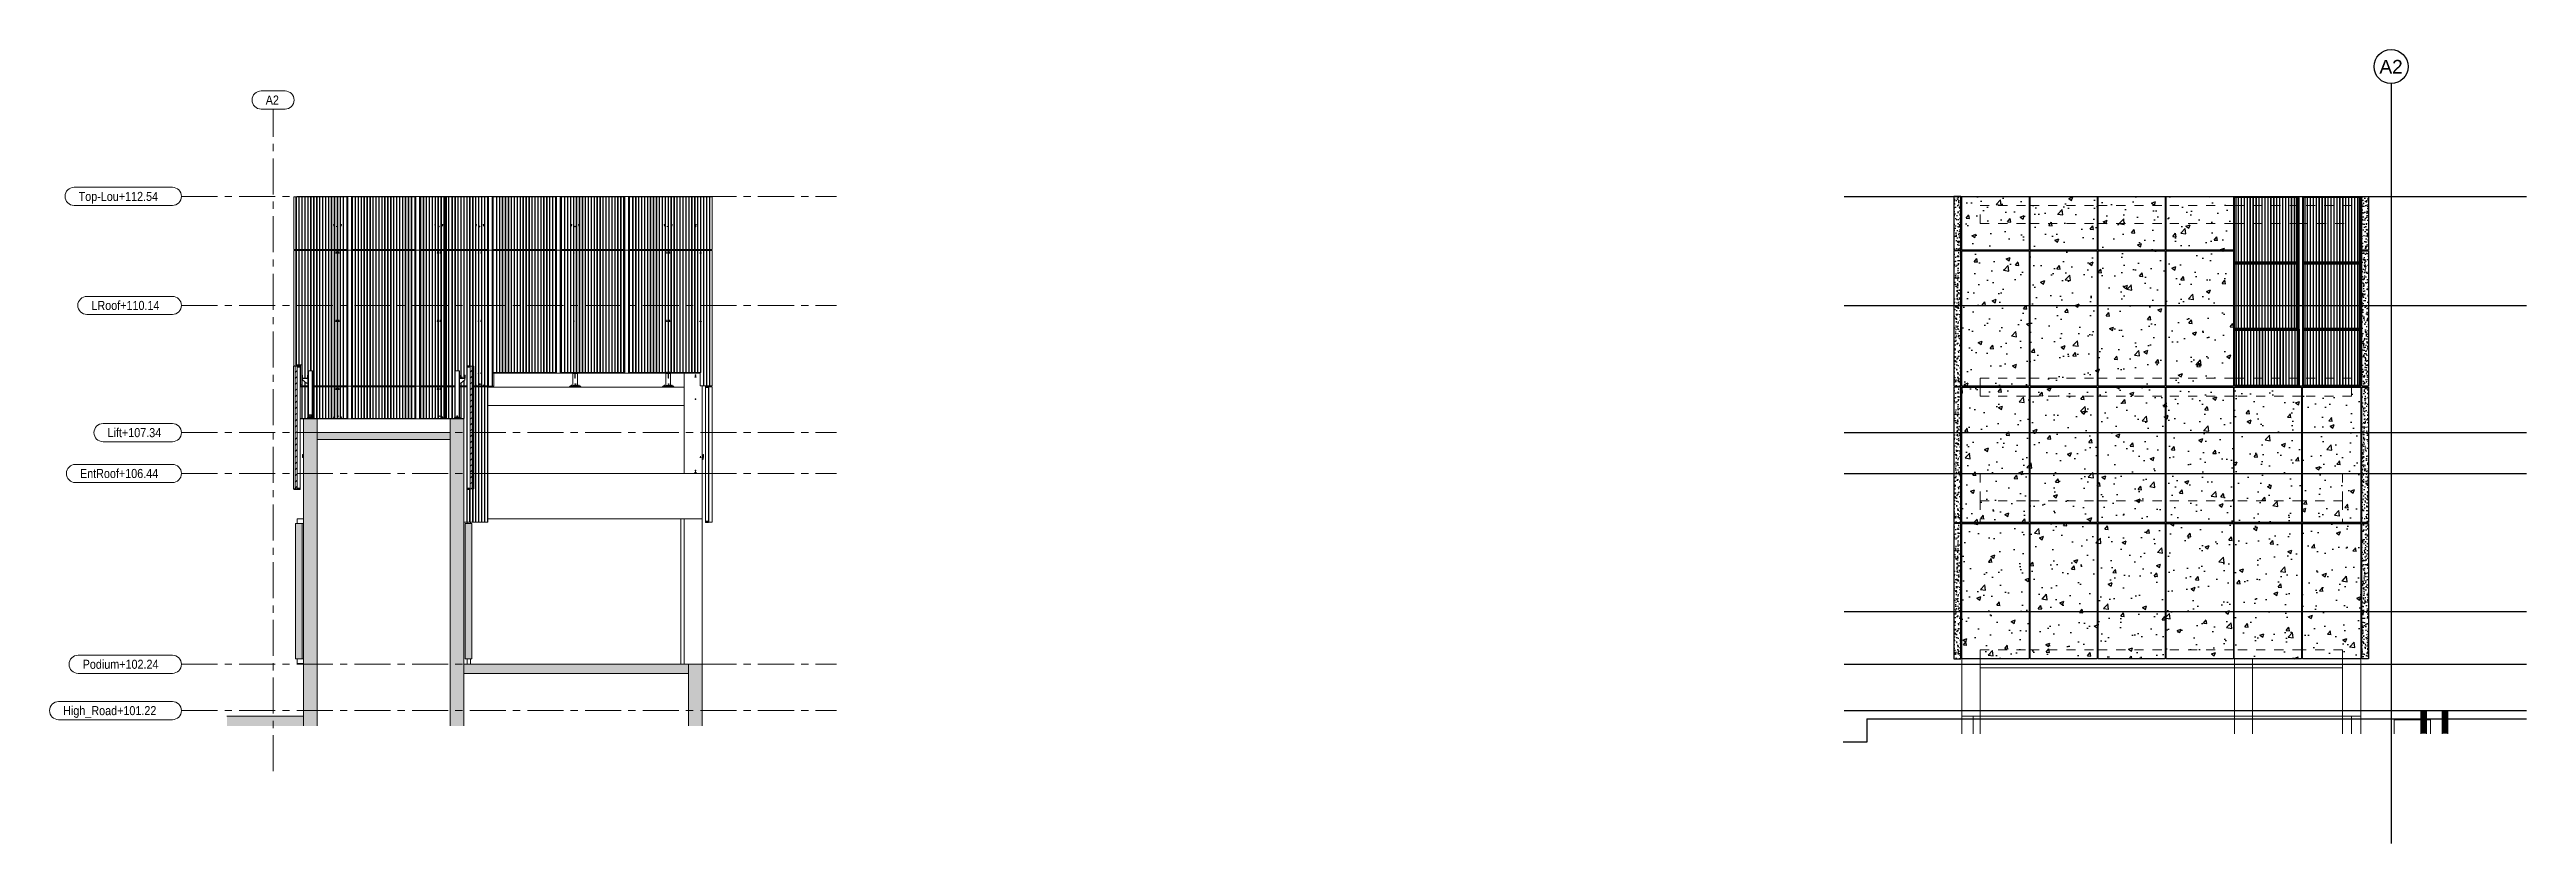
# Model space of a CAD drawing. Header units: millimetres. Extents: x -220592 to 404889, y -217665 to 38245.
# Drawn here: x 852.4 to 906.9, y -493.3 to -475.9 of the extents above; entities that cross this region are included whole.
import ezdxf
from ezdxf.enums import TextEntityAlignment as Align

# ---------------------------------------------------------------- set-up
doc = ezdxf.new("R2010")
doc.units = ezdxf.units.MM
for name, pattern in [('CENTER2', [28.575, 19.05, -3.175, 3.175, -3.175]), ('HIDDEN', [0.375, 0.25, -0.125]), ('HIDDENX2', [0.75, 0.5, -0.25]), ('XKITLINE00', [0]), ('XKITLINE02', [4, 2, -2])]:
    doc.linetypes.add(name, pattern=pattern)
for name, color, linetype in [('000 - 0_HIDE_OBJ_FRAMING_DEF_SUB_1', 1, 'Continuous'), ('MULLION', 3, 'Continuous'), ('Stan-Dim', 5, 'Continuous')]:
    doc.layers.add(name, color=color, linetype=linetype)
for name, color, linetype, lineweight in [('Bolt', 7, 'Continuous', 0), ('DIMENSION', 1, 'Continuous', 5), ('Part', 2, 'Continuous', 0), ('S-GRID', 1, 'Continuous', 0)]:
    doc.layers.add(name, color=color, linetype=linetype, lineweight=lineweight)
doc.styles.add('ARIAL', font='arial.ttf')
doc.styles.add('RomanS', font='romans.shx', dxfattribs={"width": 0.8})
pattern_1 = [(50, (21.98394, 2e-13), (0.18218467, -0.015939086), [0.01905, -0.20955]), (355, (21.98394, 2e-13), (-0.03524342, 0.191056845), [0.01524, -0.167640584]), (100.451445, (21.99912, -0.00133), (0.146941247, 0.175117752), [0.01619001, -0.178090245]), (46.1842, (21.98394, 0.0508), (0.27107904, -0.04204233), [0.028575, -0.314325]), (96.635558, (22.00653, 0.0473), (0.237404134, 0.247426125), [0.02428502, -0.26713561]), (351.18415, (21.98394, 0.0508), (0.237404134, 0.247426125), [0.02285997, -0.25145973]), (21, (22.00934, 0.0381), (0.151614391, -0.102265198), [0.01905, -0.20955]), (326, (22.00934, 0.0381), (0.06180203, 0.184187966), [0.01524, -0.16764]), (71.451445, (22.02197, 0.02958), (0.21341642, 0.08192277), [0.01619001, -0.178089938]), (37.5, (21.98394, 2e-13), (0.0030886033, 0.084555039), [0, -0.165608, 0, -0.17018, 0, -0.168275]), (7.5, (21.98394, 2e-13), (0.0668196625, 0.100180575), [0, -0.097028, 0, -0.161798, 0, -0.064135]), (327.5, (21.927295, 2e-13), (0.135590595, -0.005728744), [0, -0.0635, 0, -0.19812, 0, -0.26289]), (317.5, (21.9019, 2e-13), (0.148129181, 0.025426491), [0, -0.08255, 0, -0.131572, 0, -0.18669])]
pattern_2 = [(50, (-159.212, -18.94955), (0.91092334, -0.07969543), [0.09525, -1.04775]), (355, (-159.212, -18.94955), (-0.1762171, 0.9552842), [0.0762, -0.8382029]), (100.451445, (-159.1361, -18.9562), (0.73470624, 0.87558876), [0.08095004, -0.8904512]), (46.1842, (-159.212, -18.6956), (1.3553952, -0.2102116), [0.142875, -1.571625]), (96.63556, (-159.099, -18.7131), (1.1870207, 1.2371306), [0.1214251, -1.335678]), (351.18415, (-159.212, -18.6956), (1.1870207, 1.2371306), [0.1142998, -1.2572987]), (21, (-159.085, -18.75905), (0.75807196, -0.511326), [0.09525, -1.04775]), (326, (-159.085, -18.75905), (0.30901014, 0.9209398), [0.0762, -0.8382]), (71.451445, (-159.0218, -18.8017), (1.0670821, 0.40961384), [0.08095004, -0.8904497]), (37.5, (-159.212, -18.94955), (0.01544302, 0.42277519), [0, -0.82804, 0, -0.8509, 0, -0.841375]), (7.5, (-159.212, -18.94955), (0.33409831, 0.50090287), [0, -0.48514, 0, -0.80899, 0, -0.320675]), (327.5, (-159.4952, -18.94955), (0.67795298, -0.02864372), [0, -0.3175, 0, -0.9906, 0, -1.31445]), (317.5, (-159.6222, -18.94955), (0.7406459, 0.12713246), [0, -0.41275, 0, -0.65786, 0, -0.93345])]
pattern_3 = [(320, (1428.80844, 562.10813), (-0.015939086, -0.182184669), [0.01905, -0.20955]), (265, (1428.80844, 562.10813), (0.191056845, 0.03524342), [0.01524, -0.167640584]), (10.451445, (1428.80711, 562.09295), (0.175117752, -0.146941247), [0.01619001, -0.178090245]), (316.1842, (1428.85924, 562.10813), (-0.04204233, -0.27107904), [0.028575, -0.314325]), (6.635558, (1428.85574, 562.08554), (0.247426125, -0.237404134), [0.02428502, -0.26713561]), (261.18415, (1428.85924, 562.10813), (0.247426125, -0.237404134), [0.02285997, -0.25145973]), (291, (1428.84654, 562.08273), (-0.102265198, -0.151614391), [0.01905, -0.20955]), (236, (1428.84654, 562.08273), (0.184187966, -0.061802028), [0.01524, -0.16764]), (341.451445, (1428.83802, 562.0701), (0.08192277, -0.21341642), [0.01619001, -0.178089938]), (307.5, (1428.80844, 562.10813), (0.084555039, -0.0030886033), [0, -0.165608, 0, -0.17018, 0, -0.168275]), (277.5, (1428.80844, 562.10813), (0.100180575, -0.0668196625), [0, -0.097028, 0, -0.161798, 0, -0.064135]), (237.5, (1428.80844, 562.16477), (-0.005728744, -0.135590595), [0, -0.0635, 0, -0.19812, 0, -0.26289]), (227.5, (1428.80844, 562.19017), (0.025426491, -0.148129181), [0, -0.08255, 0, -0.131572, 0, -0.18669])]

# ---------------------------------------------------------------- blocks, each defined once
blk = doc.blocks.new('*A3630')
at = {"layer": 'Part'}
for points in [[(797.4, -0.57), (797.4, -68.14), (794.4, -68.14), (794.4, -0.57)], [(829.75, -0.57), (829.75, -68.14), (826.75, -68.14), (826.75, -0.57)]]:
    blk.add_hatch(color=256, dxfattribs=at).paths.add_polyline_path(points, flags=17)
blk = doc.blocks.new('*A3631')
at = {"layer": 'Part'}
blk.add_hatch(color=256, dxfattribs=at).paths.add_polyline_path([(797.4, -5.07), (797.4, -3.57), (826.74, -3.57), (826.74, -5.07)], flags=17)
blk = doc.blocks.new('*A3632')
at = {"layer": 'Part'}
blk.add_hatch(color=256, dxfattribs=at).paths.add_polyline_path([(794.39, -65.97), (794.39, -68.14), (777.53, -68.14), (777.53, -65.97)], flags=17)
blk = doc.blocks.new('*A3633')
at = {"layer": 'Part'}
blk.add_hatch(color=256, dxfattribs=at).paths.add_polyline_path([(792.65, -53.37), (792.65, -23.57), (794.15, -23.57), (794.15, -53.37)], flags=17)
blk = doc.blocks.new('*A3634')
at = {"layer": 'Part'}
blk.add_hatch(color=256, dxfattribs=at).paths.add_polyline_path([(829.75, -56.57), (829.75, -54.57), (879.25, -54.57), (879.25, -56.57)], flags=17)
blk = doc.blocks.new('*A3635')
at = {"layer": 'Part'}
blk.add_hatch(color=256, dxfattribs=at).paths.add_polyline_path([(830, -53.37), (830, -23.57), (831.5, -23.57), (831.5, -53.37)], flags=17)
blk = doc.blocks.new('*A3636')
at = {"layer": 'Part'}
blk.add_hatch(color=256, dxfattribs=at).paths.add_polyline_path([(827.65, -0.37), (828.85, -0.37), (829.05, -0.57), (827.45, -0.57)], flags=17)
blk = doc.blocks.new('*A3637')
at = {"layer": 'Part'}
blk.add_hatch(color=256, dxfattribs=at).paths.add_polyline_path([(882.25, -54.57), (882.25, -68.14), (879.25, -68.14), (879.25, -54.57)], flags=17)
blk = doc.blocks.new('*A3747')
at = {"layer": 'Part', "linetype": 'XKITLINE00', "lineweight": 0}
for p, q in [((792.578895, 9.69389), (793.005681, 10.120677)), ((792.578895, 8.352461), (793.005681, 8.779248)), ((792.578895, 7.011032), (793.005681, 7.437818)), ((792.578895, 5.669602), (793.005681, 6.096389)), ((792.578895, 4.328173), (793.005681, 4.75496)), ((792.578895, 2.986744), (793.005681, 3.413531)), ((792.578895, 1.645315), (793.005681, 2.072101)), ((792.578895, 0.303885), (793.005681, 0.730672)), ((792.578895, -1.037544), (793.005681, -0.610757)), ((792.578895, -2.378973), (793.005681, -1.952186)), ((792.578895, -3.720403), (793.005681, -3.293616)), ((792.578895, -5.061832), (793.005681, -4.635045)), ((792.578895, -6.403261), (793.005681, -5.976474)), ((792.578895, -7.74469), (793.005681, -7.317903)), ((792.578895, -9.08612), (793.005681, -8.659333)), ((792.578895, -10.427549), (793.005681, -10.000762)), ((792.578895, -11.768978), (793.005681, -11.342191)), ((792.578895, -13.110407), (793.005681, -12.683621)), ((792.578895, -14.451837), (793.005681, -14.02505)), ((792.578895, -15.793266), (793.005681, -15.366479))]:
    blk.add_line(p, q, dxfattribs=at)
blk = doc.blocks.new('*A3748')
at = {"layer": 'Part', "linetype": 'XKITLINE00', "lineweight": 0}
for p, q in [((831.558116, 10.151891), (831.145894, 9.73967)), ((831.558116, 8.856242), (831.145894, 8.44402)), ((831.558116, 7.560592), (831.145894, 7.14837)), ((831.558116, 6.264942), (831.145894, 5.852721)), ((831.558116, 4.969292), (831.145894, 4.557071)), ((831.558116, 3.673643), (831.145894, 3.261421)), ((831.558116, 2.377993), (831.145894, 1.965771)), ((831.558116, 1.082343), (831.145894, 0.670122)), ((831.558116, -0.213306), (831.145894, -0.625528)), ((831.558116, -1.508956), (831.145894, -1.921178)), ((831.558116, -2.804606), (831.145894, -3.216828)), ((831.558116, -4.100256), (831.145894, -4.512477)), ((831.558116, -5.395905), (831.145894, -5.808127)), ((831.558116, -6.691555), (831.145894, -7.103777)), ((831.558116, -7.987205), (831.145894, -8.399426)), ((831.558116, -9.282854), (831.145894, -9.695076)), ((831.558116, -10.578504), (831.145894, -10.990726)), ((831.558116, -11.874154), (831.145894, -12.286376)), ((831.558116, -13.169804), (831.145894, -13.582025)), ((831.558116, -14.465453), (831.145894, -14.877675)), ((831.558116, -15.761103), (831.344538, -15.974681))]:
    blk.add_line(p, q, dxfattribs=at)
blk = doc.blocks.new('*A3749')
at = {"layer": 'Part', "linetype": 'XKITLINE00', "lineweight": 0}
for p, q in [((827.830723, 9.863872), (827.750723, 9.783872)), ((827.830723, 9.612425), (827.750723, 9.532425)), ((827.830723, 9.360978), (827.750723, 9.280978)), ((827.830723, 9.109531), (827.750723, 9.029531)), ((827.830723, 8.858084), (827.750723, 8.778084)), ((827.830723, 8.606636), (827.750723, 8.526636)), ((827.830723, 8.355189), (827.750723, 8.275189)), ((827.830723, 8.103742), (827.750723, 8.023742)), ((827.830723, 7.852295), (827.750723, 7.772295)), ((827.830723, 7.600848), (827.750723, 7.520848)), ((827.830723, 7.349401), (827.750723, 7.269401)), ((827.830723, 7.097953), (827.750723, 7.017953)), ((827.830723, 6.846506), (827.750723, 6.766506)), ((827.830723, 6.595059), (827.750723, 6.515059)), ((827.830723, 6.343612), (827.750723, 6.263612)), ((827.830723, 6.092165), (827.750723, 6.012165)), ((827.830723, 5.840717), (827.750723, 5.760717)), ((827.830723, 5.58927), (827.750723, 5.50927)), ((828.750723, 9.863872), (828.670723, 9.783872)), ((828.750723, 9.612425), (828.670723, 9.532425)), ((828.750723, 9.360978), (828.670723, 9.280978)), ((828.750723, 9.109531), (828.670723, 9.029531)), ((828.750723, 8.858084), (828.670723, 8.778084)), ((828.750723, 8.606636), (828.670723, 8.526636)), ((828.750723, 8.355189), (828.670723, 8.275189)), ((828.750723, 8.103742), (828.670723, 8.023742)), ((828.750723, 7.852295), (828.670723, 7.772295)), ((828.750723, 7.600848), (828.670723, 7.520848)), ((828.750723, 7.349401), (828.670723, 7.269401)), ((828.750723, 7.097953), (828.670723, 7.017953)), ((828.750723, 6.846506), (828.670723, 6.766506)), ((828.750723, 6.595059), (828.670723, 6.515059)), ((828.750723, 6.343612), (828.670723, 6.263612)), ((828.750723, 6.092165), (828.670723, 6.012165)), ((828.750723, 5.840717), (828.670723, 5.760717)), ((828.750723, 5.58927), (828.670723, 5.50927)), ((827.830723, 5.337823), (827.750723, 5.257823)), ((827.830723, 5.086376), (827.750723, 5.006376)), ((827.830723, 4.834929), (827.750723, 4.754929)), ((827.830723, 4.583482), (827.750723, 4.503482)), ((827.830723, 4.332034), (827.750723, 4.252034)), ((827.830723, 4.080587), (827.750723, 4.000587)), ((827.830723, 3.82914), (827.750723, 3.74914)), ((827.830723, 3.577693), (827.750723, 3.497693)), ((827.830723, 3.326246), (827.750723, 3.246246)), ((827.830723, 3.074799), (827.750723, 2.994799)), ((827.830723, 2.823351), (827.750723, 2.743351)), ((827.830723, 2.571904), (827.750723, 2.491904)), ((827.830723, 2.320457), (827.750723, 2.240457)), ((827.830723, 2.06901), (827.750723, 1.98901)), ((827.830723, 1.817563), (827.750723, 1.737563)), ((827.830723, 1.566116), (827.750723, 1.486116)), ((827.830723, 1.314668), (827.750723, 1.234668)), ((827.830723, 1.063221), (827.750723, 0.983221)), ((827.830723, 0.811774), (827.750723, 0.731774)), ((827.830723, 0.560327), (827.750723, 0.480327)), ((827.830723, 0.30888), (827.750723, 0.22888)), ((827.830723, 0.057433), (827.750723, -0.022567)), ((828.750723, 5.337823), (828.670723, 5.257823)), ((828.750723, 5.086376), (828.670723, 5.006376)), ((828.750723, 4.834929), (828.670723, 4.754929)), ((828.750723, 4.583482), (828.670723, 4.503482)), ((828.750723, 4.332034), (828.670723, 4.252034)), ((828.750723, 4.080587), (828.670723, 4.000587)), ((828.750723, 3.82914), (828.670723, 3.74914)), ((828.750723, 3.577693), (828.670723, 3.497693)), ((828.750723, 3.326246), (828.670723, 3.246246)), ((828.750723, 3.074799), (828.670723, 2.994799)), ((828.750723, 2.823351), (828.670723, 2.743351)), ((828.750723, 2.571904), (828.670723, 2.491904)), ((828.750723, 2.320457), (828.670723, 2.240457)), ((828.750723, 2.06901), (828.670723, 1.98901)), ((828.750723, 1.817563), (828.670723, 1.737563)), ((828.750723, 1.566116), (828.670723, 1.486116)), ((828.750723, 1.314668), (828.670723, 1.234668)), ((828.750723, 1.063221), (828.670723, 0.983221)), ((828.750723, 0.811774), (828.670723, 0.731774)), ((828.750723, 0.560327), (828.670723, 0.480327)), ((828.750723, 0.30888), (828.670723, 0.22888)), ((828.750723, 0.057433), (828.670723, -0.022567))]:
    blk.add_line(p, q, dxfattribs=at)
blk = doc.blocks.new('*A3750')
at = {"layer": 'Part', "linetype": 'XKITLINE00', "lineweight": 0}
for p, q in [((793.025598, -15.794794), (793.005484, -15.774681)), ((793.305484, -16.074681), (793.285484, -16.054681))]:
    blk.add_line(p, q, dxfattribs=at)
blk = doc.blocks.new('*A3751')
at = {"layer": 'Part', "linetype": 'XKITLINE00', "lineweight": 0}
blk.add_line((795.400852, 8.955319), (795.320852, 9.035319), dxfattribs=at)
blk = doc.blocks.new('*A3752')
at = {"layer": 'Part', "linetype": 'XKITLINE00', "lineweight": 0}
for p, q in [((793.025598, 11.115206), (793.005484, 11.135319)), ((793.005484, 11.135319), (793.005484, 11.135319)), ((793.305484, 10.835319), (793.285484, 10.855319))]:
    blk.add_line(p, q, dxfattribs=at)
blk = doc.blocks.new('*A3753')
at = {"layer": 'Part', "linetype": 'XKITLINE00', "lineweight": 0}
for p, q in [((830.516205, -15.794794), (830.496091, -15.774681)), ((830.796091, -16.074681), (830.776091, -16.054681))]:
    blk.add_line(p, q, dxfattribs=at)
blk = doc.blocks.new('*A3754')
at = {"layer": 'Part', "linetype": 'XKITLINE00', "lineweight": 0}
for p, q in [((827.750723, -0.374681), (827.650723, -0.274681)), ((828.065032, -0.374681), (827.965032, -0.274681)), ((828.379341, -0.374681), (828.279341, -0.274681)), ((828.69365, -0.374681), (828.59365, -0.274681))]:
    blk.add_line(p, q, dxfattribs=at)
blk = doc.blocks.new('*A3755')
at = {"layer": 'Part', "linetype": 'XKITLINE00', "lineweight": 0}
for p, q in [((828.810723, 8.325319), (828.750723, 8.385319)), ((828.750723, 8.385319), (828.750723, 8.385319)), ((828.999309, 8.325319), (828.939309, 8.385319)), ((829.187894, 8.325319), (829.127894, 8.385319)), ((829.37648, 8.325319), (829.31648, 8.385319)), ((829.565065, 8.325319), (829.505065, 8.385319)), ((829.75365, 8.325319), (829.69365, 8.385319)), ((829.942236, 8.325319), (829.882236, 8.385319))]:
    blk.add_line(p, q, dxfattribs=at)
blk = doc.blocks.new('*A3756')
at = {"layer": 'Part', "linetype": 'XKITLINE00', "lineweight": 0}
blk.add_line((830.000723, 8.955319), (829.920723, 9.035319), dxfattribs=at)
blk = doc.blocks.new('*A3757')
at = {"layer": 'Part', "linetype": 'XKITLINE00', "lineweight": 0}
for p, q in [((830.516205, 11.115206), (830.496091, 11.135319)), ((830.796091, 10.835319), (830.776091, 10.855319))]:
    blk.add_line(p, q, dxfattribs=at)
blk = doc.blocks.new('*A6522')
at = {"layer": 'Bolt'}
for points in [[(795.02, 8.39), (795.02, 8.33), (794.58, 8.33), (794.58, 8.39)], [(795.02, 8.39), (795.02, 8.33), (794.58, 8.33), (794.58, 8.39)], [(794.87, 8.45), (794.87, 8.39), (794.73, 8.39), (794.73, 8.45)], [(794.87, 8.45), (794.87, 8.39), (794.73, 8.39), (794.73, 8.45)]]:
    blk.add_hatch(color=256, dxfattribs=at).paths.add_polyline_path(points, flags=17)
at = {"layer": 'Bolt', "linetype": 'XKITLINE00', "lineweight": 0}
for p, q in [((794.58, 8.33), (794.58, 8.39)), ((794.58, 8.33), (794.58, 8.39)), ((794.73, 8.39), (794.73, 8.45)), ((794.73, 8.39), (794.73, 8.45)), ((794.8, 8.25), (794.8, 8.68)), ((794.8, 8.25), (794.8, 8.68)), ((794.87, 8.39), (794.87, 8.45)), ((794.87, 8.39), (794.87, 8.45)), ((795.02, 8.33), (795.02, 8.39)), ((795.02, 8.33), (795.02, 8.39))]:
    blk.add_line(p, q, dxfattribs=at)
blk = doc.blocks.new('*A6523')
at = {"layer": 'Bolt'}
for points in [[(829.13, 8.33), (829.13, 8.39), (829.57, 8.39), (829.57, 8.33)], [(829.28, 8.39), (829.28, 8.45), (829.42, 8.45), (829.42, 8.39)]]:
    blk.add_hatch(color=256, dxfattribs=at).paths.add_polyline_path(points, flags=17)
at = {"layer": 'Bolt', "linetype": 'XKITLINE00', "lineweight": 0}
for p, q in [((829.13, 8.33), (829.13, 8.39)), ((829.28, 8.39), (829.28, 8.45)), ((829.35, 8.25), (829.35, 8.68)), ((829.42, 8.39), (829.42, 8.45)), ((829.57, 8.33), (829.57, 8.39))]:
    blk.add_line(p, q, dxfattribs=at)
blk = doc.blocks.new('*A6524')
at = {"layer": 'S-GRID', "linetype": 'XKITLINE00', "lineweight": 0}
for p, q in [((767.532256, 48.425319), (775.469756, 48.425319)), ((777.057256, 48.425319), (778.644756, 48.425319)), ((780.232256, 48.425319), (788.169756, 48.425319)), ((789.757256, 48.425319), (791.344756, 48.425319)), ((792.932256, 48.425319), (800.869756, 48.425319)), ((802.457256, 48.425319), (804.044756, 48.425319)), ((805.632256, 48.425319), (813.569756, 48.425319)), ((815.157256, 48.425319), (816.744756, 48.425319)), ((818.332256, 48.425319), (826.269756, 48.425319)), ((827.857256, 48.425319), (829.444756, 48.425319)), ((831.032256, 48.425319), (838.969756, 48.425319)), ((840.557256, 48.425319), (842.144756, 48.425319)), ((843.732256, 48.425319), (851.669756, 48.425319)), ((853.257256, 48.425319), (854.844756, 48.425319)), ((856.432256, 48.425319), (864.369756, 48.425319)), ((865.957256, 48.425319), (867.544756, 48.425319)), ((869.132256, 48.425319), (877.069756, 48.425319)), ((878.657256, 48.425319), (880.244756, 48.425319)), ((881.832256, 48.425319), (889.769756, 48.425319)), ((891.357256, 48.425319), (892.944756, 48.425319)), ((894.532256, 48.425319), (902.469756, 48.425319)), ((904.057256, 48.425319), (905.644756, 48.425319)), ((907.232256, 48.425319), (911.857952, 48.425319))]:
    blk.add_line(p, q, dxfattribs=at)
at = {"layer": 'S-GRID', "style": 'ARIAL', "width": 0.85}
blk.add_text('Top-Lou+112.54', height=2, dxfattribs=at).set_placement((744.882842, 47.425319))
blk = doc.blocks.new('*A6525')
at = {"layer": 'S-GRID', "linetype": 'XKITLINE00', "lineweight": 0}
for p, q in [((767.532256, 24.425319), (775.469756, 24.425319)), ((777.057256, 24.425319), (778.644756, 24.425319)), ((780.232256, 24.425319), (788.169756, 24.425319)), ((789.757256, 24.425319), (791.344756, 24.425319)), ((792.932256, 24.425319), (800.869756, 24.425319)), ((802.457256, 24.425319), (804.044756, 24.425319)), ((805.632256, 24.425319), (813.569756, 24.425319)), ((815.157256, 24.425319), (816.744756, 24.425319)), ((818.332256, 24.425319), (826.269756, 24.425319)), ((827.857256, 24.425319), (829.444756, 24.425319)), ((831.032256, 24.425319), (838.969756, 24.425319)), ((840.557256, 24.425319), (842.144756, 24.425319)), ((843.732256, 24.425319), (851.669756, 24.425319)), ((853.257256, 24.425319), (854.844756, 24.425319)), ((856.432256, 24.425319), (864.369756, 24.425319)), ((865.957256, 24.425319), (867.544756, 24.425319)), ((869.132256, 24.425319), (877.069756, 24.425319)), ((878.657256, 24.425319), (880.244756, 24.425319)), ((881.832256, 24.425319), (889.769756, 24.425319)), ((891.357256, 24.425319), (892.944756, 24.425319)), ((894.532256, 24.425319), (902.469756, 24.425319)), ((904.057256, 24.425319), (905.644756, 24.425319)), ((907.232256, 24.425319), (911.857952, 24.425319))]:
    blk.add_line(p, q, dxfattribs=at)
at = {"layer": 'S-GRID', "style": 'ARIAL', "width": 0.85}
blk.add_text('LRoof+110.14', height=2, dxfattribs=at).set_placement((747.699248, 23.425319))
blk = doc.blocks.new('*A6526')
at = {"layer": 'Part', "linetype": 'XKITLINE00', "lineweight": 0}
for p, q in [((804.075618, 36.625319), (804.075755, 36.625319)), ((804.075618, 35.975319), (804.07586, 35.975319)), ((819.075618, 36.625319), (819.075755, 36.625319)), ((819.075618, 35.975319), (819.07586, 35.975319)), ((826.255518, 36.625319), (826.355484, 36.625319))]:
    blk.add_line(p, q, dxfattribs=at)
blk = doc.blocks.new('*A6527')
at = {"layer": 'Part', "linetype": 'XKITLINE00', "lineweight": 0}
for p, q in [((824.690406, 48.325319), (825.342874, 48.325319)), ((824.690406, 48.325319), (824.690406, 36.725319)), ((824.692874, 36.725319), (824.692874, 48.325319)), ((824.792026, 36.725319), (824.792026, 48.325319)), ((824.690406, 36.725319), (825.340406, 36.725319))]:
    blk.add_line(p, q, dxfattribs=at)
blk = doc.blocks.new('*A6528')
at = {"layer": 'Part', "linetype": 'XKITLINE00', "lineweight": 0}
for p, q in [((820.175732, 36.625319), (820.175732, 36.725319)), ((826.255518, 36.625319), (820.175732, 36.625319)), ((826.255518, 36.725319), (826.255518, 36.625319))]:
    blk.add_line(p, q, dxfattribs=at)
blk = doc.blocks.new('*A6529')
at = {"layer": 'Part', "linetype": 'XKITLINE00', "lineweight": 0}
for p, q in [((826.255518, 36.625319), (820.175732, 36.625319)), ((820.175732, 36.625319), (820.175732, 36.525319)), ((826.255518, 36.525319), (826.255518, 36.625319))]:
    blk.add_line(p, q, dxfattribs=at)
blk = doc.blocks.new('*A6530')
at = {"layer": 'Part', "linetype": 'XKITLINE00', "lineweight": 0}
for p, q in [((826.255518, 48.425319), (820.175732, 48.425319)), ((820.175732, 48.425319), (820.175732, 48.325319)), ((826.255518, 48.325319), (826.255518, 48.425319))]:
    blk.add_line(p, q, dxfattribs=at)
blk = doc.blocks.new('*A6531')
at = {"layer": 'S-GRID', "linetype": 'XKITLINE00', "lineweight": 0}
for p, q in [((767.532256, -3.574681), (775.469756, -3.574681)), ((777.057256, -3.574681), (778.644756, -3.574681)), ((780.232256, -3.574681), (788.169756, -3.574681)), ((789.757256, -3.574681), (791.344756, -3.574681)), ((792.932256, -3.574681), (800.869756, -3.574681)), ((802.457256, -3.574681), (804.044756, -3.574681)), ((805.632256, -3.574681), (813.569756, -3.574681)), ((815.157256, -3.574681), (816.744756, -3.574681)), ((818.332256, -3.574681), (826.269756, -3.574681)), ((827.857256, -3.574681), (829.444756, -3.574681)), ((831.032256, -3.574681), (838.969756, -3.574681)), ((840.557256, -3.574681), (842.144756, -3.574681)), ((843.732256, -3.574681), (851.669756, -3.574681)), ((853.257256, -3.574681), (854.844756, -3.574681)), ((856.432256, -3.574681), (864.369756, -3.574681)), ((865.957256, -3.574681), (867.544756, -3.574681)), ((869.132256, -3.574681), (877.069756, -3.574681)), ((878.657256, -3.574681), (880.244756, -3.574681)), ((881.832256, -3.574681), (889.769756, -3.574681)), ((891.357256, -3.574681), (892.944756, -3.574681)), ((894.532256, -3.574681), (902.469756, -3.574681)), ((904.057256, -3.574681), (905.644756, -3.574681)), ((907.232256, -3.574681), (911.857952, -3.574681))]:
    blk.add_line(p, q, dxfattribs=at)
at = {"layer": 'S-GRID', "style": 'ARIAL', "width": 0.85}
blk.add_text('Lift+107.34', height=2, dxfattribs=at).set_placement((751.257842, -4.574681))
blk = doc.blocks.new('*A6532')
at = {"layer": 'S-GRID', "linetype": 'XKITLINE00', "lineweight": 0}
for p, q in [((767.532256, -12.574681), (775.469756, -12.574681)), ((777.057256, -12.574681), (778.644756, -12.574681)), ((780.232256, -12.574681), (788.169756, -12.574681)), ((789.757256, -12.574681), (791.344756, -12.574681)), ((792.932256, -12.574681), (800.869756, -12.574681)), ((802.457256, -12.574681), (804.044756, -12.574681)), ((805.632256, -12.574681), (813.569756, -12.574681)), ((815.157256, -12.574681), (816.744756, -12.574681)), ((818.332256, -12.574681), (826.269756, -12.574681)), ((827.857256, -12.574681), (829.444756, -12.574681)), ((831.032256, -12.574681), (838.969756, -12.574681)), ((840.557256, -12.574681), (842.144756, -12.574681)), ((843.732256, -12.574681), (851.669756, -12.574681)), ((853.257256, -12.574681), (854.844756, -12.574681)), ((856.432256, -12.574681), (864.369756, -12.574681)), ((865.957256, -12.574681), (867.544756, -12.574681)), ((869.132256, -12.574681), (877.069756, -12.574681)), ((878.657256, -12.574681), (880.244756, -12.574681)), ((881.832256, -12.574681), (889.769756, -12.574681)), ((891.357256, -12.574681), (892.944756, -12.574681)), ((894.532256, -12.574681), (902.469756, -12.574681)), ((904.057256, -12.574681), (905.644756, -12.574681)), ((907.232256, -12.574681), (911.857952, -12.574681))]:
    blk.add_line(p, q, dxfattribs=at)
at = {"layer": 'S-GRID', "style": 'ARIAL', "width": 0.85}
blk.add_text('EntRoof+106.44', height=2, dxfattribs=at).set_placement((745.17874, -13.574681))
blk = doc.blocks.new('*A6533')
at = {"layer": 'S-GRID', "linetype": 'XKITLINE00', "lineweight": 0}
for p, q in [((767.532256, -54.574681), (775.469756, -54.574681)), ((777.057256, -54.574681), (778.644756, -54.574681)), ((780.232256, -54.574681), (788.169756, -54.574681)), ((789.757256, -54.574681), (791.344756, -54.574681)), ((792.932256, -54.574681), (800.869756, -54.574681)), ((802.457256, -54.574681), (804.044756, -54.574681)), ((805.632256, -54.574681), (813.569756, -54.574681)), ((815.157256, -54.574681), (816.744756, -54.574681)), ((818.332256, -54.574681), (826.269756, -54.574681)), ((827.857256, -54.574681), (829.444756, -54.574681)), ((831.032256, -54.574681), (838.969756, -54.574681)), ((840.557256, -54.574681), (842.144756, -54.574681)), ((843.732256, -54.574681), (851.669756, -54.574681)), ((853.257256, -54.574681), (854.844756, -54.574681)), ((856.432256, -54.574681), (864.369756, -54.574681)), ((865.957256, -54.574681), (867.544756, -54.574681)), ((869.132256, -54.574681), (877.069756, -54.574681)), ((878.657256, -54.574681), (880.244756, -54.574681)), ((881.832256, -54.574681), (889.769756, -54.574681)), ((891.357256, -54.574681), (892.944756, -54.574681)), ((894.532256, -54.574681), (902.469756, -54.574681)), ((904.057256, -54.574681), (905.644756, -54.574681)), ((907.232256, -54.574681), (911.857952, -54.574681))]:
    blk.add_line(p, q, dxfattribs=at)
at = {"layer": 'S-GRID', "style": 'ARIAL', "width": 0.85}
blk.add_text('Podium+102.24', height=2, dxfattribs=at).set_placement((745.77249, -55.574681))
blk = doc.blocks.new('*A6534')
at = {"layer": 'S-GRID', "linetype": 'XKITLINE00', "lineweight": 0}
for p, q in [((767.532256, -64.774681), (775.469756, -64.774681)), ((777.057256, -64.774681), (778.644756, -64.774681)), ((780.232256, -64.774681), (788.169756, -64.774681)), ((789.757256, -64.774681), (791.344756, -64.774681)), ((792.932256, -64.774681), (800.869756, -64.774681)), ((802.457256, -64.774681), (804.044756, -64.774681)), ((805.632256, -64.774681), (813.569756, -64.774681)), ((815.157256, -64.774681), (816.744756, -64.774681)), ((818.332256, -64.774681), (826.269756, -64.774681)), ((827.857256, -64.774681), (829.444756, -64.774681)), ((831.032256, -64.774681), (838.969756, -64.774681)), ((840.557256, -64.774681), (842.144756, -64.774681)), ((843.732256, -64.774681), (851.669756, -64.774681)), ((853.257256, -64.774681), (854.844756, -64.774681)), ((856.432256, -64.774681), (864.369756, -64.774681)), ((865.957256, -64.774681), (867.544756, -64.774681)), ((869.132256, -64.774681), (877.069756, -64.774681)), ((878.657256, -64.774681), (880.244756, -64.774681)), ((881.832256, -64.774681), (889.769756, -64.774681)), ((891.357256, -64.774681), (892.944756, -64.774681)), ((894.532256, -64.774681), (902.469756, -64.774681)), ((904.057256, -64.774681), (905.644756, -64.774681)), ((907.232256, -64.774681), (911.857952, -64.774681))]:
    blk.add_line(p, q, dxfattribs=at)
at = {"layer": 'S-GRID', "style": 'ARIAL', "width": 0.85}
blk.add_text('High_Road+101.22', height=2, dxfattribs=at).set_placement((741.471709, -65.774681))
blk = doc.blocks.new('*A6535')
at = {"layer": 'S-GRID', "linetype": 'XKITLINE00', "lineweight": 0}
for p, q in [((787.720788, 61.559583), (787.720788, 67.63667)), ((787.720788, 58.384583), (787.720788, 59.972083)), ((787.720788, 48.859583), (787.720788, 56.797083)), ((787.720788, 45.684583), (787.720788, 47.272083)), ((787.720788, 36.159583), (787.720788, 44.097083)), ((787.720788, 32.984583), (787.720788, 34.572083)), ((787.720788, 23.459583), (787.720788, 31.397083)), ((787.720788, 20.284583), (787.720788, 21.872083)), ((787.720788, 10.759583), (787.720788, 18.697083)), ((787.720788, 7.584583), (787.720788, 9.172083)), ((787.720788, -1.940417), (787.720788, 5.997083)), ((787.720788, -5.115417), (787.720788, -3.527917)), ((787.720788, -14.640417), (787.720788, -6.702917)), ((787.720788, -17.815417), (787.720788, -16.227917)), ((787.720788, -27.340417), (787.720788, -19.402917)), ((787.720788, -30.515417), (787.720788, -28.927917)), ((787.720788, -40.040417), (787.720788, -32.102917)), ((787.720788, -43.215417), (787.720788, -41.627917)), ((787.720788, -52.740417), (787.720788, -44.802917)), ((787.720788, -55.915417), (787.720788, -54.327917)), ((787.720788, -65.440417), (787.720788, -57.502917)), ((787.720788, -68.615417), (787.720788, -67.027917)), ((787.720788, -78.140417), (787.720788, -70.202917))]:
    blk.add_line(p, q, dxfattribs=at)
at = {"layer": 'S-GRID', "style": 'ARIAL', "width": 0.85}
blk.add_text('A2', height=2, dxfattribs=at).set_placement((786.08944, 68.63667))
blk = doc.blocks.new('*A6536')
at = {"layer": 'Part', "linetype": 'XKITLINE00', "lineweight": 0}
for p, q in [((797.400803, -0.574681), (794.400803, -0.574681)), ((794.400803, -0.574681), (794.400803, -68.140417)), ((797.400803, -68.140417), (797.400803, -0.574681)), ((803.975618, -0.574681), (804.075755, -0.574681)), ((805.075755, -0.574681), (805.175732, -0.574681)), ((818.975618, -0.574681), (819.075755, -0.574681)), ((820.075755, -0.574681), (820.175732, -0.574681)), ((826.255518, -0.574681), (826.355484, -0.574681)), ((826.736689, -3.574681), (826.736689, -0.574681)), ((826.736689, -54.574681), (826.736689, -5.074681)), ((826.750803, -68.140417), (826.750803, -0.574681)), ((826.750803, -0.574681), (829.750803, -0.574681)), ((829.750803, -68.140417), (829.750803, -0.574681)), ((826.736689, -54.574681), (826.750803, -54.574681))]:
    blk.add_line(p, q, dxfattribs=at)
blk = doc.blocks.new('*A6537')
at = {"layer": 'Part', "linetype": 'XKITLINE00', "lineweight": 0}
for p, q in [((878.250788, -12.574681), (878.250788, 9.525319)), ((882.250788, -12.574681), (882.250788, 6.725319)), ((878.250788, -54.574681), (878.250788, -22.574681)), ((882.250788, -54.574681), (882.250788, -22.574681))]:
    blk.add_line(p, q, dxfattribs=at)
blk = doc.blocks.new('*A6538')
at = {"layer": 'Part', "linetype": 'XKITLINE00', "lineweight": 0}
for p, q in [((828.830723, 9.035319), (828.750723, 9.035319)), ((828.750723, 9.035319), (828.750723, 8.385319)), ((828.750723, 8.385319), (830.000723, 8.385319)), ((828.830723, 8.445319), (828.830723, 9.035319)), ((829.920723, 8.445319), (828.830723, 8.445319)), ((830.000723, 9.035319), (829.920723, 9.035319)), ((829.920723, 9.035319), (829.920723, 8.445319)), ((830.000723, 8.385319), (830.000723, 9.035319))]:
    blk.add_line(p, q, dxfattribs=at)
blk = doc.blocks.new('*A6539')
at = {"layer": 'Part', "linetype": 'XKITLINE00', "lineweight": 0}
for p, q in [((826.736689, -3.574681), (797.400802, -3.574681)), ((797.400802, -3.574681), (797.400802, -5.074681)), ((797.400802, -5.074681), (826.736689, -5.074681)), ((826.736689, -5.074681), (826.736689, -3.574681))]:
    blk.add_line(p, q, dxfattribs=at)
blk = doc.blocks.new('*A6540')
at = {"layer": 'Part', "linetype": 'XKITLINE00', "lineweight": 0}
for p, q in [((794.230852, 9.035319), (794.150852, 9.035319)), ((794.150852, 9.035319), (794.150852, 8.385319)), ((794.150852, 8.385319), (795.400852, 8.385319)), ((794.230852, 8.445319), (794.230852, 9.035319)), ((795.320852, 8.445319), (794.230852, 8.445319)), ((795.400852, 9.035319), (795.320852, 9.035319)), ((795.320852, 9.035319), (795.320852, 8.445319)), ((795.400852, 8.385319), (795.400852, 9.035319))]:
    blk.add_line(p, q, dxfattribs=at)
blk = doc.blocks.new('*A6541')
at = {"layer": 'Part', "linetype": 'XKITLINE00', "lineweight": 0}
for p, q in [((792.240759, 11.035319), (793.005681, 11.035319)), ((792.240759, -15.974681), (792.240759, 11.035319)), ((792.578895, -15.974681), (792.578895, 11.035319)), ((793.005681, 11.035319), (793.005681, -15.974681)), ((793.005681, -15.974681), (792.240759, -15.974681))]:
    blk.add_line(p, q, dxfattribs=at)
blk = doc.blocks.new('*A6542')
at = {"layer": 'Part', "linetype": 'XKITLINE00', "lineweight": 0}
blk.add_line((793.655484, -15.774681), (793.655484, 10.835319), dxfattribs=at)
blk = doc.blocks.new('*A6543')
at = {"layer": 'Part', "linetype": 'XKITLINE00', "lineweight": 0}
for p, q in [((792.264997, 11.135319), (792.264982, 11.135319)), ((792.264997, 11.035319), (792.264997, 11.135319)), ((792.265156, 11.135319), (793.005484, 11.135319)), ((792.265156, 11.035319), (792.265156, 11.135319)), ((793.655484, 11.135319), (793.6752, 11.135319)), ((793.6752, 11.135319), (793.6752, -16.074681)), ((792.264982, -16.074681), (792.264997, -16.074681)), ((792.264997, -16.074681), (792.264997, -15.974681)), ((792.265156, -16.074681), (792.265156, -15.974681)), ((792.265156, -16.074681), (793.005484, -16.074681)), ((793.6752, -16.074681), (793.655484, -16.074681))]:
    blk.add_line(p, q, dxfattribs=at)
blk = doc.blocks.new('*A6544')
at = {"layer": 'Part', "linetype": 'XKITLINE00', "lineweight": 0}
for p, q in [((804.075513, 5.975319), (804.075755, 5.975319)), ((804.075618, 6.625319), (804.075755, 6.625319)), ((819.075513, 5.975319), (819.075755, 5.975319)), ((819.075618, 6.625319), (819.075755, 6.625319)), ((826.255518, 6.625319), (826.355484, 6.625319))]:
    blk.add_line(p, q, dxfattribs=at)
blk = doc.blocks.new('*A6545')
at = {"layer": 'Part', "linetype": 'XKITLINE00', "lineweight": 0}
for p, q in [((795.400852, 9.035319), (795.400852, 10.035319)), ((795.400852, 10.035319), (796.320852, 10.035319)), ((795.400852, -0.174681), (795.400852, 8.385319)), ((795.480852, -0.174681), (795.480852, 10.035319)), ((796.320852, 10.035319), (796.320852, -0.174681)), ((796.320852, 10.035319), (796.400852, 10.035319)), ((796.400852, -0.174681), (796.400852, 10.035319)), ((795.400852, -0.174681), (795.600852, -0.174681)), ((796.200852, -0.174681), (796.320852, -0.174681)), ((796.320852, -0.174681), (796.400852, -0.174681))]:
    blk.add_line(p, q, dxfattribs=at)
blk = doc.blocks.new('*A6546')
at = {"layer": 'Part', "linetype": 'XKITLINE00', "lineweight": 0}
for p, q in [((824.690406, 6.525319), (825.342874, 6.525319)), ((824.690406, 6.525319), (824.690406, -0.474681)), ((824.692874, -0.474681), (824.692874, 6.525319)), ((824.792026, -0.474681), (824.792026, 6.525319)), ((824.690406, -0.474681), (825.340406, -0.474681))]:
    blk.add_line(p, q, dxfattribs=at)
blk = doc.blocks.new('*A6547')
at = {"layer": 'Part', "linetype": 'XKITLINE00', "lineweight": 0}
for p, q in [((820.175732, -0.574681), (820.175732, -0.474681)), ((826.255518, -0.574681), (820.175732, -0.574681)), ((826.255518, -0.474681), (826.255518, -0.574681))]:
    blk.add_line(p, q, dxfattribs=at)
blk = doc.blocks.new('*A6548')
at = {"layer": 'Part', "linetype": 'XKITLINE00', "lineweight": 0}
for p, q in [((826.255518, 6.625319), (820.175732, 6.625319)), ((820.175732, 6.625319), (820.175732, 6.525319)), ((826.255518, 6.525319), (826.255518, 6.625319))]:
    blk.add_line(p, q, dxfattribs=at)
blk = doc.blocks.new('*A6549')
at = {"layer": 'Part', "linetype": 'XKITLINE00', "lineweight": 0}
for p, q in [((820.175732, 6.625319), (820.175732, 6.725319)), ((826.255518, 6.625319), (820.175732, 6.625319)), ((826.255518, 6.725319), (826.255518, 6.625319))]:
    blk.add_line(p, q, dxfattribs=at)
blk = doc.blocks.new('*A6550')
at = {"layer": 'Part', "linetype": 'XKITLINE00', "lineweight": 0}
for p, q in [((831.564975, 11.035319), (831.569462, 11.035319)), ((831.568111, 11.035319), (831.564975, 11.035319)), ((831.567239, 11.035319), (831.566865, 11.035319)), ((831.566865, 11.035319), (831.568351, 11.035319)), ((831.569462, 11.035319), (831.567239, 11.035319)), ((831.568351, 11.035319), (831.568111, 11.035319)), ((831.910816, 11.035319), (831.910262, 11.035319)), ((831.910262, 11.035319), (831.910816, 11.035319)), ((831.910816, -15.974681), (831.910816, 11.035319)), ((831.910816, -15.974681), (831.910262, -15.974681)), ((831.910262, -15.974681), (831.910816, -15.974681))]:
    blk.add_line(p, q, dxfattribs=at)
blk = doc.blocks.new('*A6551')
at = {"layer": 'Part', "linetype": 'XKITLINE00', "lineweight": 0}
for p, q in [((831.558116, 11.035319), (831.905582, 11.035319)), ((831.5599, 11.035319), (831.5599, -15.974681)), ((831.564975, 11.035319), (831.569462, 11.035319)), ((831.564975, -15.974681), (831.564975, 11.035319)), ((831.566865, -15.974681), (831.566865, 11.035319)), ((831.567239, -15.974681), (831.567239, 11.035319)), ((831.569462, -15.974681), (831.569462, 11.035319)), ((831.57346, -15.974681), (831.57346, 11.035319)), ((831.5791, -15.974681), (831.5791, 11.035319)), ((831.586196, -15.974681), (831.586196, 11.035319)), ((831.594513, -15.974681), (831.594513, 11.035319)), ((831.603775, -15.974681), (831.603775, 11.035319)), ((831.613677, -15.974681), (831.613677, 11.035319)), ((831.623889, -15.974681), (831.623889, 11.035319)), ((831.630689, -15.974681), (831.630689, 11.035319)), ((831.636417, -15.974681), (831.636417, 11.035319)), ((831.641918, -15.974681), (831.641918, 11.035319)), ((831.646988, -15.974681), (831.646988, 11.035319)), ((831.651441, -15.974681), (831.651441, 11.035319)), ((831.655112, -15.974681), (831.655112, 11.035319)), ((831.657866, -15.974681), (831.657866, 11.035319)), ((831.659601, -15.974681), (831.659601, 11.035319)), ((831.660098, -15.974681), (831.660098, 11.035319)), ((831.664765, -15.974681), (831.664765, 11.035319)), ((831.876933, -15.974681), (831.876933, 11.035319)), ((831.905582, -15.974681), (831.905582, 11.035319)), ((831.905582, 11.035319), (831.910262, 11.035319)), ((831.910816, 11.035319), (831.910262, 11.035319)), ((831.910262, 11.035319), (831.910262, -15.974681)), ((831.910262, 11.035319), (831.910816, 11.035319)), ((831.910816, -15.974681), (831.910816, 11.035319)), ((831.905582, -15.974681), (831.558116, -15.974681)), ((831.910262, -15.974681), (831.905582, -15.974681)), ((831.910816, -15.974681), (831.910262, -15.974681)), ((831.910262, -15.974681), (831.910816, -15.974681))]:
    blk.add_line(p, q, dxfattribs=at)
blk = doc.blocks.new('*A6552')
at = {"layer": 'Part', "linetype": 'XKITLINE00', "lineweight": 0}
for p, q in [((831.145901, 11.035319), (831.145894, 11.035319)), ((831.145894, 11.035319), (831.558116, 11.035319)), ((831.145894, -15.974681), (831.145894, 11.035319)), ((831.558116, 11.035319), (831.558116, -15.974681)), ((831.558116, -15.974681), (831.145894, -15.974681))]:
    blk.add_line(p, q, dxfattribs=at)
blk = doc.blocks.new('*A6553')
at = {"layer": 'Part', "linetype": 'XKITLINE00', "lineweight": 0}
blk.add_line((830.496091, -15.774681), (830.496091, 10.835319), dxfattribs=at)
blk = doc.blocks.new('*A6554')
at = {"layer": 'Part', "linetype": 'XKITLINE00', "lineweight": 0}
for p, q in [((827.750723, 10.035319), (828.670723, 10.035319)), ((827.750723, -0.174681), (827.750723, 10.035319)), ((827.830723, -0.174681), (827.830723, 10.035319)), ((828.670723, 10.035319), (828.750723, 10.035319)), ((828.670723, -0.174681), (828.670723, 10.035319)), ((828.750723, -0.174681), (828.750723, 10.035319)), ((827.750723, -0.174681), (828.670723, -0.174681)), ((828.670723, -0.174681), (828.750723, -0.174681))]:
    blk.add_line(p, q, dxfattribs=at)
blk = doc.blocks.new('*A6555')
at = {"layer": 'Part', "linetype": 'XKITLINE00', "lineweight": 0}
for p, q in [((854.220688, 8.415319), (854.220688, 9.415319)), ((854.220688, 9.415319), (854.280688, 9.415319)), ((854.220688, 9.115319), (854.280688, 9.115319)), ((854.220688, 8.415319), (854.280688, 8.415319)), ((854.280688, 8.415319), (854.280688, 9.415319))]:
    blk.add_line(p, q, dxfattribs=at)
blk = doc.blocks.new('*A6556')
at = {"layer": 'Part', "linetype": 'XKITLINE00', "lineweight": 0}
for p, q in [((874.720688, 8.415319), (874.720688, 9.415319)), ((874.720688, 9.415319), (874.780688, 9.415319)), ((874.720688, 9.115319), (874.780688, 9.115319)), ((874.720688, 8.415319), (874.780688, 8.415319)), ((874.780688, 8.415319), (874.780688, 9.415319))]:
    blk.add_line(p, q, dxfattribs=at)
blk = doc.blocks.new('*A6557')
at = {"layer": 'Bolt', "linetype": 'XKITLINE02', "lineweight": 0}
for p, q in [((880.530923, 8.625319), (880.530923, 8.725319)), ((880.530923, 8.625319), (880.530923, 8.725319)), ((880.750923, 8.546119), (880.750923, 8.975319)), ((880.750923, 8.546119), (880.750923, 8.975319)), ((880.970923, 8.625319), (880.970923, 8.725319)), ((880.970923, 8.625319), (880.970923, 8.725319))]:
    blk.add_line(p, q, dxfattribs=at)
blk = doc.blocks.new('*A6558')
at = {"layer": 'Part', "linetype": 'XKITLINE00', "lineweight": 0}
for p, q in [((853.750688, 9.415319), (853.750688, 6.825319)), ((853.750688, 6.825319), (854.750688, 6.825319)), ((854.750688, 6.825319), (854.750688, 9.415319))]:
    blk.add_line(p, q, dxfattribs=at)
blk = doc.blocks.new('*A6559')
at = {"layer": 'Part', "linetype": 'XKITLINE00', "lineweight": 0}
for p, q in [((805.140406, 36.525319), (805.792874, 36.525319)), ((805.140406, 36.525319), (805.140406, 6.725319)), ((805.142874, 6.725319), (805.142874, 36.525319)), ((805.242026, 6.725319), (805.242026, 36.525319)), ((805.140406, 6.725319), (805.790406, 6.725319))]:
    blk.add_line(p, q, dxfattribs=at)
blk = doc.blocks.new('*A6560')
at = {"layer": 'Part', "linetype": 'XKITLINE00', "lineweight": 0}
for p, q in [((805.790406, 36.525319), (806.442874, 36.525319)), ((805.790406, 36.525319), (805.790406, 6.725319)), ((805.792874, 6.725319), (805.792874, 36.525319)), ((805.892026, 6.725319), (805.892026, 36.525319)), ((805.790406, 6.725319), (806.440406, 6.725319))]:
    blk.add_line(p, q, dxfattribs=at)
blk = doc.blocks.new('*A6561')
at = {"layer": 'Part', "linetype": 'XKITLINE00', "lineweight": 0}
for p, q in [((806.440406, 36.525319), (807.092874, 36.525319)), ((806.440406, 36.525319), (806.440406, 6.725319)), ((806.442874, 6.725319), (806.442874, 36.525319)), ((806.542026, 6.725319), (806.542026, 36.525319)), ((806.440406, 6.725319), (807.090406, 6.725319))]:
    blk.add_line(p, q, dxfattribs=at)
blk = doc.blocks.new('*A6562')
at = {"layer": 'Part', "linetype": 'XKITLINE00', "lineweight": 0}
for p, q in [((807.090406, 36.525319), (807.742874, 36.525319)), ((807.090406, 36.525319), (807.090406, 6.725319)), ((807.092874, 6.725319), (807.092874, 36.525319)), ((807.192026, 6.725319), (807.192026, 36.525319)), ((807.090406, 6.725319), (807.740406, 6.725319))]:
    blk.add_line(p, q, dxfattribs=at)
blk = doc.blocks.new('*A6563')
at = {"layer": 'Part', "linetype": 'XKITLINE00', "lineweight": 0}
for p, q in [((807.740406, 36.525319), (808.392874, 36.525319)), ((807.740406, 36.525319), (807.740406, 6.725319)), ((807.742874, 6.725319), (807.742874, 36.525319)), ((807.842026, 6.725319), (807.842026, 36.525319)), ((807.740406, 6.725319), (808.390406, 6.725319))]:
    blk.add_line(p, q, dxfattribs=at)
blk = doc.blocks.new('*A6564')
at = {"layer": 'Part', "linetype": 'XKITLINE00', "lineweight": 0}
for p, q in [((808.390406, 36.525319), (809.042874, 36.525319)), ((808.390406, 36.525319), (808.390406, 6.725319)), ((808.392874, 6.725319), (808.392874, 36.525319)), ((808.492026, 6.725319), (808.492026, 36.525319)), ((808.390406, 6.725319), (809.040406, 6.725319))]:
    blk.add_line(p, q, dxfattribs=at)
blk = doc.blocks.new('*A6565')
at = {"layer": 'Part', "linetype": 'XKITLINE00', "lineweight": 0}
for p, q in [((809.040406, 36.525319), (809.692874, 36.525319)), ((809.040406, 36.525319), (809.040406, 6.725319)), ((809.042874, 6.725319), (809.042874, 36.525319)), ((809.142026, 6.725319), (809.142026, 36.525319)), ((809.040406, 6.725319), (809.690406, 6.725319))]:
    blk.add_line(p, q, dxfattribs=at)
blk = doc.blocks.new('*A6566')
at = {"layer": 'Part', "linetype": 'XKITLINE00', "lineweight": 0}
for p, q in [((809.690406, 36.525319), (810.342874, 36.525319)), ((809.690406, 36.525319), (809.690406, 6.725319)), ((809.692874, 6.725319), (809.692874, 36.525319)), ((809.792026, 6.725319), (809.792026, 36.525319)), ((809.690406, 6.725319), (810.340406, 6.725319))]:
    blk.add_line(p, q, dxfattribs=at)
blk = doc.blocks.new('*A6567')
at = {"layer": 'Part', "linetype": 'XKITLINE00', "lineweight": 0}
for p, q in [((810.340406, 36.525319), (810.992874, 36.525319)), ((810.340406, 36.525319), (810.340406, 6.725319)), ((810.342874, 6.725319), (810.342874, 36.525319)), ((810.442026, 6.725319), (810.442026, 36.525319)), ((810.340406, 6.725319), (810.990406, 6.725319))]:
    blk.add_line(p, q, dxfattribs=at)
blk = doc.blocks.new('*A6568')
at = {"layer": 'Part', "linetype": 'XKITLINE00', "lineweight": 0}
for p, q in [((810.990406, 36.525319), (811.642874, 36.525319)), ((810.990406, 36.525319), (810.990406, 6.725319)), ((810.992874, 6.725319), (810.992874, 36.525319)), ((811.092026, 6.725319), (811.092026, 36.525319)), ((810.990406, 6.725319), (811.640406, 6.725319))]:
    blk.add_line(p, q, dxfattribs=at)
blk = doc.blocks.new('*A6569')
at = {"layer": 'Part', "linetype": 'XKITLINE00', "lineweight": 0}
for p, q in [((811.640406, 36.525319), (812.292874, 36.525319)), ((811.640406, 36.525319), (811.640406, 6.725319)), ((811.642874, 6.725319), (811.642874, 36.525319)), ((811.742026, 6.725319), (811.742026, 36.525319)), ((811.640406, 6.725319), (812.290406, 6.725319))]:
    blk.add_line(p, q, dxfattribs=at)
blk = doc.blocks.new('*A6570')
at = {"layer": 'Part', "linetype": 'XKITLINE00', "lineweight": 0}
for p, q in [((812.290406, 36.525319), (812.942874, 36.525319)), ((812.290406, 36.525319), (812.290406, 6.725319)), ((812.292874, 6.725319), (812.292874, 36.525319)), ((812.392026, 6.725319), (812.392026, 36.525319)), ((812.290406, 6.725319), (812.940406, 6.725319))]:
    blk.add_line(p, q, dxfattribs=at)
blk = doc.blocks.new('*A6571')
at = {"layer": 'Part', "linetype": 'XKITLINE00', "lineweight": 0}
for p, q in [((812.940406, 36.525319), (813.592874, 36.525319)), ((812.940406, 36.525319), (812.940406, 6.725319)), ((812.942874, 6.725319), (812.942874, 36.525319)), ((813.042026, 6.725319), (813.042026, 36.525319)), ((812.940406, 6.725319), (813.590406, 6.725319))]:
    blk.add_line(p, q, dxfattribs=at)
blk = doc.blocks.new('*A6572')
at = {"layer": 'Part', "linetype": 'XKITLINE00', "lineweight": 0}
for p, q in [((813.590406, 36.525319), (814.242874, 36.525319)), ((813.590406, 36.525319), (813.590406, 6.725319)), ((813.592874, 6.725319), (813.592874, 36.525319)), ((813.692026, 6.725319), (813.692026, 36.525319)), ((813.590406, 6.725319), (814.240406, 6.725319))]:
    blk.add_line(p, q, dxfattribs=at)
blk = doc.blocks.new('*A6573')
at = {"layer": 'Part', "linetype": 'XKITLINE00', "lineweight": 0}
for p, q in [((814.240406, 36.525319), (814.892874, 36.525319)), ((814.240406, 36.525319), (814.240406, 6.725319)), ((814.242874, 6.725319), (814.242874, 36.525319)), ((814.342026, 6.725319), (814.342026, 36.525319)), ((814.240406, 6.725319), (814.890406, 6.725319))]:
    blk.add_line(p, q, dxfattribs=at)
blk = doc.blocks.new('*A6574')
at = {"layer": 'Part', "linetype": 'XKITLINE00', "lineweight": 0}
for p, q in [((814.890406, 36.525319), (815.542874, 36.525319)), ((814.890406, 36.525319), (814.890406, 6.725319)), ((814.892874, 6.725319), (814.892874, 36.525319)), ((814.992026, 6.725319), (814.992026, 36.525319)), ((814.890406, 6.725319), (815.540406, 6.725319))]:
    blk.add_line(p, q, dxfattribs=at)
blk = doc.blocks.new('*A6575')
at = {"layer": 'Part', "linetype": 'XKITLINE00', "lineweight": 0}
for p, q in [((815.540406, 36.525319), (816.192874, 36.525319)), ((815.540406, 36.525319), (815.540406, 6.725319)), ((815.542874, 6.725319), (815.542874, 36.525319)), ((815.642026, 6.725319), (815.642026, 36.525319)), ((815.540406, 6.725319), (816.190406, 6.725319))]:
    blk.add_line(p, q, dxfattribs=at)
blk = doc.blocks.new('*A6576')
at = {"layer": 'Part', "linetype": 'XKITLINE00', "lineweight": 0}
for p, q in [((816.190406, 36.525319), (816.842874, 36.525319)), ((816.190406, 36.525319), (816.190406, 6.725319)), ((816.192874, 6.725319), (816.192874, 36.525319)), ((816.292026, 6.725319), (816.292026, 36.525319)), ((816.190406, 6.725319), (816.840406, 6.725319))]:
    blk.add_line(p, q, dxfattribs=at)
blk = doc.blocks.new('*A6577')
at = {"layer": 'Part', "linetype": 'XKITLINE00', "lineweight": 0}
for p, q in [((816.840406, 36.525319), (817.492874, 36.525319)), ((816.840406, 36.525319), (816.840406, 6.725319)), ((816.842874, 6.725319), (816.842874, 36.525319)), ((816.942026, 6.725319), (816.942026, 36.525319)), ((816.840406, 6.725319), (817.490406, 6.725319))]:
    blk.add_line(p, q, dxfattribs=at)
blk = doc.blocks.new('*A6578')
at = {"layer": 'Part', "linetype": 'XKITLINE00', "lineweight": 0}
for p, q in [((817.490406, 36.525319), (818.142874, 36.525319)), ((817.490406, 36.525319), (817.490406, 6.725319)), ((817.492874, 6.725319), (817.492874, 36.525319)), ((817.592026, 6.725319), (817.592026, 36.525319)), ((817.490406, 6.725319), (818.140406, 6.725319))]:
    blk.add_line(p, q, dxfattribs=at)
blk = doc.blocks.new('*A6579')
at = {"layer": 'Part', "linetype": 'XKITLINE00', "lineweight": 0}
for p, q in [((818.140406, 36.525319), (818.938272, 36.525319)), ((818.140406, 6.725319), (818.140406, 36.525319)), ((818.142874, 6.725319), (818.142874, 36.525319)), ((818.242026, 6.725319), (818.242026, 36.525319)), ((818.938272, 6.725319), (818.938272, 36.525319)), ((818.938272, 36.525319), (818.94474, 36.525319)), ((818.94474, 6.725319), (818.94474, 36.525319)), ((818.94474, 36.525319), (818.978228, 36.525319)), ((818.978228, 6.725319), (818.978228, 36.525319)), ((818.938272, 6.725319), (818.140406, 6.725319)), ((818.94474, 6.725319), (818.938272, 6.725319)), ((818.94474, 6.725319), (818.978228, 6.725319))]:
    blk.add_line(p, q, dxfattribs=at)
blk = doc.blocks.new('*A6580')
at = {"layer": 'Part', "linetype": 'XKITLINE00', "lineweight": 0}
for p, q in [((804.075618, 36.625319), (804.075755, 36.625319)), ((804.075618, 6.625319), (804.075618, 36.625319)), ((804.07586, 6.625319), (804.07586, 36.625319)), ((804.16586, 36.625319), (804.171311, 36.625319)), ((804.16586, 6.625319), (804.16586, 36.625319)), ((804.171416, 36.625319), (804.175098, 36.625319)), ((804.171416, 6.625319), (804.171416, 36.625319)), ((804.175098, 36.625319), (804.175845, 36.625319)), ((804.175845, 36.625319), (804.175098, 36.625319)), ((804.175098, 36.625319), (804.175098, 6.625319)), ((804.175845, 36.625319), (804.175845, 6.625319)), ((804.976605, 36.625319), (804.975859, 36.625319)), ((804.975859, 36.625319), (804.97744, 36.625319)), ((804.975859, 6.625319), (804.975859, 36.625319)), ((804.97744, 36.625319), (804.976605, 36.625319)), ((804.977545, 36.625319), (804.981929, 36.625319)), ((804.977545, 6.625319), (804.977545, 36.625319)), ((804.981929, 36.625319), (804.982033, 36.625319)), ((804.982033, 6.625319), (804.982033, 36.625319)), ((805.07586, 6.625319), (805.07586, 36.625319)), ((804.075755, 6.625319), (804.075618, 6.625319)), ((804.16586, 6.625319), (804.171311, 6.625319)), ((804.175098, 6.625319), (804.171416, 6.625319)), ((804.175845, 6.625319), (804.175098, 6.625319)), ((804.175098, 6.625319), (804.175845, 6.625319)), ((804.975859, 6.625319), (804.97744, 6.625319)), ((804.977545, 6.625319), (804.981929, 6.625319)), ((804.981929, 6.625319), (804.982033, 6.625319))]:
    blk.add_line(p, q, dxfattribs=at)
blk = doc.blocks.new('*A6581')
at = {"layer": 'Part', "linetype": 'XKITLINE00', "lineweight": 0}
for p, q in [((825.590759, 36.525319), (825.591313, 36.525319)), ((825.590759, 36.525319), (825.591313, 36.525319)), ((825.590759, 36.525319), (825.590759, 6.725319)), ((825.932113, 36.525319), (825.9366, 36.525319)), ((825.932113, 36.525319), (825.934336, 36.525319)), ((825.934711, 36.525319), (825.933225, 36.525319)), ((825.933225, 36.525319), (825.933464, 36.525319)), ((825.933464, 36.525319), (825.9366, 36.525319)), ((825.934336, 36.525319), (825.934711, 36.525319)), ((825.590759, 6.725319), (825.591313, 6.725319)), ((825.591313, 6.725319), (825.590759, 6.725319))]:
    blk.add_line(p, q, dxfattribs=at)
blk = doc.blocks.new('*A6582')
at = {"layer": 'Part', "linetype": 'XKITLINE00', "lineweight": 0}
for p, q in [((825.590759, 36.525319), (825.591313, 36.525319)), ((825.590759, 36.525319), (825.591313, 36.525319)), ((825.590759, 36.525319), (825.590759, 6.725319)), ((825.932113, 36.525319), (825.9366, 36.525319)), ((825.932113, 36.525319), (825.934336, 36.525319)), ((825.934711, 36.525319), (825.933225, 36.525319)), ((825.933225, 36.525319), (825.933464, 36.525319)), ((825.933464, 36.525319), (825.9366, 36.525319)), ((825.934336, 36.525319), (825.934711, 36.525319)), ((825.590759, 6.725319), (825.591313, 6.725319)), ((825.591313, 6.725319), (825.590759, 6.725319))]:
    blk.add_line(p, q, dxfattribs=at)
blk = doc.blocks.new('*A6583')
at = {"layer": 'Part', "linetype": 'XKITLINE00', "lineweight": 0}
for p, q in [((825.590759, 36.525319), (825.591313, 36.525319)), ((825.590759, 36.525319), (825.591313, 36.525319)), ((825.590759, 36.525319), (825.590759, 6.725319)), ((825.932113, 36.525319), (825.9366, 36.525319)), ((825.932113, 36.525319), (825.934336, 36.525319)), ((825.934711, 36.525319), (825.933225, 36.525319)), ((825.933225, 36.525319), (825.933464, 36.525319)), ((825.933464, 36.525319), (825.9366, 36.525319)), ((825.934336, 36.525319), (825.934711, 36.525319)), ((825.590759, 6.725319), (825.591313, 6.725319)), ((825.591313, 6.725319), (825.590759, 6.725319))]:
    blk.add_line(p, q, dxfattribs=at)
blk = doc.blocks.new('*A6584')
at = {"layer": 'Part', "linetype": 'XKITLINE00', "lineweight": 0}
for p, q in [((825.590759, 36.525319), (825.591313, 36.525319)), ((825.590759, 36.525319), (825.591313, 36.525319)), ((825.590759, 36.525319), (825.590759, 6.725319)), ((825.932113, 36.525319), (825.9366, 36.525319)), ((825.932113, 36.525319), (825.934336, 36.525319)), ((825.934711, 36.525319), (825.933225, 36.525319)), ((825.933225, 36.525319), (825.933464, 36.525319)), ((825.933464, 36.525319), (825.9366, 36.525319)), ((825.934336, 36.525319), (825.934711, 36.525319)), ((825.590759, 6.725319), (825.591313, 6.725319)), ((825.591313, 6.725319), (825.590759, 6.725319))]:
    blk.add_line(p, q, dxfattribs=at)
blk = doc.blocks.new('*A6585')
at = {"layer": 'Part', "linetype": 'XKITLINE00', "lineweight": 0}
for p, q in [((825.590759, 36.525319), (825.591313, 36.525319)), ((825.590759, 36.525319), (825.591313, 36.525319)), ((825.590759, 36.525319), (825.590759, 6.725319)), ((825.932113, 36.525319), (825.9366, 36.525319)), ((825.932113, 36.525319), (825.934336, 36.525319)), ((825.934711, 36.525319), (825.933225, 36.525319)), ((825.933225, 36.525319), (825.933464, 36.525319)), ((825.933464, 36.525319), (825.9366, 36.525319)), ((825.934336, 36.525319), (825.934711, 36.525319)), ((825.590759, 6.725319), (825.591313, 6.725319)), ((825.591313, 6.725319), (825.590759, 6.725319))]:
    blk.add_line(p, q, dxfattribs=at)
blk = doc.blocks.new('*A6586')
at = {"layer": 'Part', "linetype": 'XKITLINE00', "lineweight": 0}
for p, q in [((825.590759, 36.525319), (825.591313, 36.525319)), ((825.590759, 36.525319), (825.591313, 36.525319)), ((825.590759, 36.525319), (825.590759, 6.725319)), ((825.932113, 36.525319), (825.9366, 36.525319)), ((825.932113, 36.525319), (825.934336, 36.525319)), ((825.934711, 36.525319), (825.933225, 36.525319)), ((825.933225, 36.525319), (825.933464, 36.525319)), ((825.933464, 36.525319), (825.9366, 36.525319)), ((825.934336, 36.525319), (825.934711, 36.525319)), ((825.590759, 6.725319), (825.591313, 6.725319)), ((825.591313, 6.725319), (825.590759, 6.725319))]:
    blk.add_line(p, q, dxfattribs=at)
blk = doc.blocks.new('*A6587')
at = {"layer": 'Part', "linetype": 'XKITLINE00', "lineweight": 0}
for p, q in [((825.590759, 36.525319), (825.591313, 36.525319)), ((825.590759, 36.525319), (825.591313, 36.525319)), ((825.590759, 36.525319), (825.590759, 6.725319)), ((825.932113, 36.525319), (825.9366, 36.525319)), ((825.932113, 36.525319), (825.934336, 36.525319)), ((825.934711, 36.525319), (825.933225, 36.525319)), ((825.933225, 36.525319), (825.933464, 36.525319)), ((825.933464, 36.525319), (825.9366, 36.525319)), ((825.934336, 36.525319), (825.934711, 36.525319)), ((825.590759, 6.725319), (825.591313, 6.725319)), ((825.591313, 6.725319), (825.590759, 6.725319))]:
    blk.add_line(p, q, dxfattribs=at)
blk = doc.blocks.new('*A6588')
at = {"layer": 'Part', "linetype": 'XKITLINE00', "lineweight": 0}
for p, q in [((825.590759, 36.525319), (825.591313, 36.525319)), ((825.590759, 36.525319), (825.591313, 36.525319)), ((825.590759, 36.525319), (825.590759, 6.725319)), ((825.932113, 36.525319), (825.9366, 36.525319)), ((825.932113, 36.525319), (825.934336, 36.525319)), ((825.934711, 36.525319), (825.933225, 36.525319)), ((825.933225, 36.525319), (825.933464, 36.525319)), ((825.933464, 36.525319), (825.9366, 36.525319)), ((825.934336, 36.525319), (825.934711, 36.525319)), ((825.590759, 6.725319), (825.591313, 6.725319)), ((825.591313, 6.725319), (825.590759, 6.725319))]:
    blk.add_line(p, q, dxfattribs=at)
blk = doc.blocks.new('*A6589')
at = {"layer": 'Part', "linetype": 'XKITLINE00', "lineweight": 0}
for p, q in [((825.590759, 36.525319), (825.591313, 36.525319)), ((825.590759, 36.525319), (825.591313, 36.525319)), ((825.590759, 36.525319), (825.590759, 6.725319)), ((825.932113, 36.525319), (825.9366, 36.525319)), ((825.932113, 36.525319), (825.934336, 36.525319)), ((825.934711, 36.525319), (825.933225, 36.525319)), ((825.933225, 36.525319), (825.933464, 36.525319)), ((825.933464, 36.525319), (825.9366, 36.525319)), ((825.934336, 36.525319), (825.934711, 36.525319)), ((825.590759, 6.725319), (825.591313, 6.725319)), ((825.591313, 6.725319), (825.590759, 6.725319))]:
    blk.add_line(p, q, dxfattribs=at)
blk = doc.blocks.new('*A6590')
at = {"layer": 'Part', "linetype": 'XKITLINE00', "lineweight": 0}
for p, q in [((825.590759, 36.525319), (825.591313, 36.525319)), ((825.590759, 36.525319), (825.591313, 36.525319)), ((825.590759, 36.525319), (825.590759, 6.725319)), ((825.932113, 36.525319), (825.9366, 36.525319)), ((825.932113, 36.525319), (825.934336, 36.525319)), ((825.934711, 36.525319), (825.933225, 36.525319)), ((825.933225, 36.525319), (825.933464, 36.525319)), ((825.933464, 36.525319), (825.9366, 36.525319)), ((825.934336, 36.525319), (825.934711, 36.525319)), ((825.590759, 6.725319), (825.591313, 6.725319)), ((825.591313, 6.725319), (825.590759, 6.725319))]:
    blk.add_line(p, q, dxfattribs=at)
blk = doc.blocks.new('*A6591')
at = {"layer": 'Part', "linetype": 'XKITLINE00', "lineweight": 0}
for p, q in [((825.590759, 36.525319), (825.591313, 36.525319)), ((825.590759, 36.525319), (825.591313, 36.525319)), ((825.590759, 36.525319), (825.590759, 6.725319)), ((825.932113, 36.525319), (825.9366, 36.525319)), ((825.932113, 36.525319), (825.934336, 36.525319)), ((825.934711, 36.525319), (825.933225, 36.525319)), ((825.933225, 36.525319), (825.933464, 36.525319)), ((825.933464, 36.525319), (825.9366, 36.525319)), ((825.934336, 36.525319), (825.934711, 36.525319)), ((825.590759, 6.725319), (825.591313, 6.725319)), ((825.591313, 6.725319), (825.590759, 6.725319))]:
    blk.add_line(p, q, dxfattribs=at)
blk = doc.blocks.new('*A6592')
at = {"layer": 'Part', "linetype": 'XKITLINE00', "lineweight": 0}
for p, q in [((825.590759, 36.525319), (825.591313, 36.525319)), ((825.590759, 36.525319), (825.591313, 36.525319)), ((825.590759, 36.525319), (825.590759, 6.725319)), ((825.932113, 36.525319), (825.9366, 36.525319)), ((825.932113, 36.525319), (825.934336, 36.525319)), ((825.934711, 36.525319), (825.933225, 36.525319)), ((825.933225, 36.525319), (825.933464, 36.525319)), ((825.933464, 36.525319), (825.9366, 36.525319)), ((825.934336, 36.525319), (825.934711, 36.525319)), ((825.590759, 6.725319), (825.591313, 6.725319)), ((825.591313, 6.725319), (825.590759, 6.725319))]:
    blk.add_line(p, q, dxfattribs=at)
blk = doc.blocks.new('*A6593')
at = {"layer": 'Part', "linetype": 'XKITLINE00', "lineweight": 0}
for p, q in [((825.590759, 36.525319), (825.591313, 36.525319)), ((825.590759, 36.525319), (825.591313, 36.525319)), ((825.590759, 36.525319), (825.590759, 6.725319)), ((825.591313, 36.525319), (825.595994, 36.525319)), ((825.591313, 6.725319), (825.591313, 36.525319)), ((825.595994, 36.525319), (826.355682, 36.525319)), ((825.595994, 36.525319), (825.595994, 6.725319)), ((825.624643, 6.725319), (825.624643, 36.525319)), ((825.836811, 6.725319), (825.836811, 36.525319)), ((825.841478, 6.725319), (825.841478, 36.525319)), ((825.841974, 6.725319), (825.841974, 36.525319)), ((825.843709, 6.725319), (825.843709, 36.525319)), ((825.846463, 6.725319), (825.846463, 36.525319)), ((825.850134, 6.725319), (825.850134, 36.525319)), ((825.854587, 6.725319), (825.854587, 36.525319)), ((825.859658, 6.725319), (825.859658, 36.525319)), ((825.865159, 6.725319), (825.865159, 36.525319)), ((825.870887, 6.725319), (825.870887, 36.525319)), ((825.877686, 6.725319), (825.877686, 36.525319)), ((825.887899, 6.725319), (825.887899, 36.525319)), ((825.8978, 6.725319), (825.8978, 36.525319)), ((825.907062, 6.725319), (825.907062, 36.525319)), ((825.915379, 6.725319), (825.915379, 36.525319)), ((825.922475, 6.725319), (825.922475, 36.525319)), ((825.928115, 6.725319), (825.928115, 36.525319)), ((825.932113, 36.525319), (825.9366, 36.525319)), ((825.932113, 6.725319), (825.932113, 36.525319)), ((825.934336, 6.725319), (825.934336, 36.525319)), ((825.934711, 6.725319), (825.934711, 36.525319)), ((825.9366, 6.725319), (825.9366, 36.525319)), ((825.941675, 36.525319), (825.941675, 6.725319)), ((825.590759, 6.725319), (825.591313, 6.725319)), ((825.590759, 6.725319), (825.591313, 6.725319)), ((825.595994, 6.725319), (825.591313, 6.725319)), ((825.595994, 6.725319), (826.355682, 6.725319))]:
    blk.add_line(p, q, dxfattribs=at)
blk = doc.blocks.new('*A6594')
at = {"layer": 'Part', "linetype": 'XKITLINE00', "lineweight": 0}
for p, q in [((819.075618, 36.625319), (819.075755, 36.625319)), ((819.075618, 6.625319), (819.075618, 36.625319)), ((819.07586, 6.625319), (819.07586, 36.625319)), ((819.16586, 36.625319), (819.171311, 36.625319)), ((819.16586, 6.625319), (819.16586, 36.625319)), ((819.171416, 36.625319), (819.175098, 36.625319)), ((819.171416, 6.625319), (819.171416, 36.625319)), ((819.175098, 36.625319), (819.175845, 36.625319)), ((819.175845, 36.625319), (819.175098, 36.625319)), ((819.175098, 36.625319), (819.175098, 6.625319)), ((819.175845, 36.625319), (819.175845, 6.625319)), ((819.976605, 36.625319), (819.975859, 36.625319)), ((819.975859, 36.625319), (819.97744, 36.625319)), ((819.975859, 6.625319), (819.975859, 36.625319)), ((819.97744, 36.625319), (819.976605, 36.625319)), ((819.977545, 36.625319), (819.981929, 36.625319)), ((819.977545, 6.625319), (819.977545, 36.625319)), ((819.981929, 36.625319), (819.982033, 36.625319)), ((819.982033, 6.625319), (819.982033, 36.625319)), ((820.07586, 6.625319), (820.07586, 36.625319)), ((819.075755, 6.625319), (819.075618, 6.625319)), ((819.16586, 6.625319), (819.171311, 6.625319)), ((819.175098, 6.625319), (819.171416, 6.625319)), ((819.175845, 6.625319), (819.175098, 6.625319)), ((819.175098, 6.625319), (819.175845, 6.625319)), ((819.975859, 6.625319), (819.97744, 6.625319)), ((819.977545, 6.625319), (819.981929, 6.625319)), ((819.981929, 6.625319), (819.982033, 6.625319))]:
    blk.add_line(p, q, dxfattribs=at)
blk = doc.blocks.new('*A6595')
at = {"layer": 'Part', "linetype": 'XKITLINE00', "lineweight": 0}
for p, q in [((825.340406, 36.525319), (825.591313, 36.525319)), ((825.340406, 36.525319), (825.340406, 6.725319)), ((825.342874, 6.725319), (825.342874, 36.525319)), ((825.442026, 6.725319), (825.442026, 36.525319)), ((825.932113, 36.525319), (825.9366, 36.525319)), ((825.340406, 6.725319), (825.591313, 6.725319))]:
    blk.add_line(p, q, dxfattribs=at)
blk = doc.blocks.new('*A6596')
at = {"layer": 'Part', "linetype": 'XKITLINE00', "lineweight": 0}
for p, q in [((824.690406, 36.525319), (825.342874, 36.525319)), ((824.690406, 36.525319), (824.690406, 6.725319)), ((824.692874, 6.725319), (824.692874, 36.525319)), ((824.792026, 6.725319), (824.792026, 36.525319)), ((824.690406, 6.725319), (825.340406, 6.725319))]:
    blk.add_line(p, q, dxfattribs=at)
blk = doc.blocks.new('*A6597')
at = {"layer": 'Part', "linetype": 'XKITLINE00', "lineweight": 0}
for p, q in [((824.040406, 36.525319), (824.692874, 36.525319)), ((824.040406, 36.525319), (824.040406, 6.725319)), ((824.042874, 6.725319), (824.042874, 36.525319)), ((824.142026, 6.725319), (824.142026, 36.525319)), ((824.040406, 6.725319), (824.690406, 6.725319))]:
    blk.add_line(p, q, dxfattribs=at)
blk = doc.blocks.new('*A6598')
at = {"layer": 'Part', "linetype": 'XKITLINE00', "lineweight": 0}
for p, q in [((823.390406, 36.525319), (824.042874, 36.525319)), ((823.390406, 36.525319), (823.390406, 6.725319)), ((823.392874, 6.725319), (823.392874, 36.525319)), ((823.492026, 6.725319), (823.492026, 36.525319)), ((823.390406, 6.725319), (824.040406, 6.725319))]:
    blk.add_line(p, q, dxfattribs=at)
blk = doc.blocks.new('*A6599')
at = {"layer": 'Part', "linetype": 'XKITLINE00', "lineweight": 0}
for p, q in [((822.740406, 36.525319), (823.392874, 36.525319)), ((822.740406, 36.525319), (822.740406, 6.725319)), ((822.742874, 6.725319), (822.742874, 36.525319)), ((822.842026, 6.725319), (822.842026, 36.525319)), ((822.740406, 6.725319), (823.390406, 6.725319))]:
    blk.add_line(p, q, dxfattribs=at)
blk = doc.blocks.new('*A6600')
at = {"layer": 'Part', "linetype": 'XKITLINE00', "lineweight": 0}
for p, q in [((822.090406, 36.525319), (822.742874, 36.525319)), ((822.090406, 36.525319), (822.090406, 6.725319)), ((822.092874, 6.725319), (822.092874, 36.525319)), ((822.192026, 6.725319), (822.192026, 36.525319)), ((822.090406, 6.725319), (822.740406, 6.725319))]:
    blk.add_line(p, q, dxfattribs=at)
blk = doc.blocks.new('*A6601')
at = {"layer": 'Part', "linetype": 'XKITLINE00', "lineweight": 0}
for p, q in [((821.440406, 36.525319), (822.092874, 36.525319)), ((821.440406, 36.525319), (821.440406, 6.725319)), ((821.442874, 6.725319), (821.442874, 36.525319)), ((821.542026, 6.725319), (821.542026, 36.525319)), ((821.440406, 6.725319), (822.090406, 6.725319))]:
    blk.add_line(p, q, dxfattribs=at)
blk = doc.blocks.new('*A6602')
at = {"layer": 'Part', "linetype": 'XKITLINE00', "lineweight": 0}
for p, q in [((820.790406, 36.525319), (821.442874, 36.525319)), ((820.790406, 36.525319), (820.790406, 6.725319)), ((820.792874, 6.725319), (820.792874, 36.525319)), ((820.892026, 6.725319), (820.892026, 36.525319)), ((820.790406, 6.725319), (821.440406, 6.725319))]:
    blk.add_line(p, q, dxfattribs=at)
blk = doc.blocks.new('*A6603')
at = {"layer": 'Part', "linetype": 'XKITLINE00', "lineweight": 0}
for p, q in [((820.140406, 36.525319), (820.792874, 36.525319)), ((820.140406, 36.525319), (820.140406, 6.725319)), ((820.142874, 6.725319), (820.142874, 36.525319)), ((820.242026, 6.725319), (820.242026, 36.525319)), ((820.140406, 6.725319), (820.790406, 6.725319))]:
    blk.add_line(p, q, dxfattribs=at)
blk = doc.blocks.new('*A6604')
at = {"layer": 'Part', "linetype": 'XKITLINE00', "lineweight": 0}
for p, q in [((803.140406, 36.525319), (803.938272, 36.525319)), ((803.140406, 6.725319), (803.140406, 36.525319)), ((803.142874, 6.725319), (803.142874, 36.525319)), ((803.242026, 6.725319), (803.242026, 36.525319)), ((803.938272, 6.725319), (803.938272, 36.525319)), ((803.938272, 36.525319), (803.94474, 36.525319)), ((803.94474, 6.725319), (803.94474, 36.525319)), ((803.94474, 36.525319), (803.978228, 36.525319)), ((803.978228, 6.725319), (803.978228, 36.525319)), ((803.938272, 6.725319), (803.140406, 6.725319)), ((803.94474, 6.725319), (803.938272, 6.725319)), ((803.94474, 6.725319), (803.978228, 6.725319))]:
    blk.add_line(p, q, dxfattribs=at)
blk = doc.blocks.new('*A6605')
at = {"layer": 'Part', "linetype": 'XKITLINE00', "lineweight": 0}
for p, q in [((793.765532, 11.335319), (793.765532, 6.925319)), ((793.765532, 6.925319), (794.040406, 6.925319))]:
    blk.add_line(p, q, dxfattribs=at)
blk = doc.blocks.new('*A6606')
at = {"layer": 'Part', "linetype": 'XKITLINE00', "lineweight": 0}
for p, q in [((802.490406, 36.525319), (803.142874, 36.525319)), ((802.490406, 36.525319), (802.490406, 6.725319)), ((802.492874, 6.725319), (802.492874, 36.525319)), ((802.592026, 6.725319), (802.592026, 36.525319)), ((802.490406, 6.725319), (803.140406, 6.725319))]:
    blk.add_line(p, q, dxfattribs=at)
blk = doc.blocks.new('*A6607')
at = {"layer": 'Part', "linetype": 'XKITLINE00', "lineweight": 0}
for p, q in [((801.840406, 36.525319), (802.492874, 36.525319)), ((801.840406, 36.525319), (801.840406, 6.725319)), ((801.842874, 6.725319), (801.842874, 36.525319)), ((801.942026, 6.725319), (801.942026, 36.525319)), ((801.840406, 6.725319), (802.490406, 6.725319))]:
    blk.add_line(p, q, dxfattribs=at)
blk = doc.blocks.new('*A6608')
at = {"layer": 'Part', "linetype": 'XKITLINE00', "lineweight": 0}
for p, q in [((801.190406, 36.525319), (801.842874, 36.525319)), ((801.190406, 36.525319), (801.190406, 6.725319)), ((801.192874, 6.725319), (801.192874, 36.525319)), ((801.292026, 6.725319), (801.292026, 36.525319)), ((801.190406, 6.725319), (801.840406, 6.725319))]:
    blk.add_line(p, q, dxfattribs=at)
blk = doc.blocks.new('*A6609')
at = {"layer": 'Part', "linetype": 'XKITLINE00', "lineweight": 0}
for p, q in [((800.540406, 36.525319), (801.192874, 36.525319)), ((800.540406, 36.525319), (800.540406, 6.725319)), ((800.542874, 6.725319), (800.542874, 36.525319)), ((800.642026, 6.725319), (800.642026, 36.525319)), ((800.540406, 6.725319), (801.190406, 6.725319))]:
    blk.add_line(p, q, dxfattribs=at)
blk = doc.blocks.new('*A6610')
at = {"layer": 'Part', "linetype": 'XKITLINE00', "lineweight": 0}
for p, q in [((799.890406, 36.525319), (800.542874, 36.525319)), ((799.890406, 36.525319), (799.890406, 6.725319)), ((799.892874, 6.725319), (799.892874, 36.525319)), ((799.992026, 6.725319), (799.992026, 36.525319)), ((799.890406, 6.725319), (800.540406, 6.725319))]:
    blk.add_line(p, q, dxfattribs=at)
blk = doc.blocks.new('*A6611')
at = {"layer": 'Part', "linetype": 'XKITLINE00', "lineweight": 0}
for p, q in [((799.240406, 36.525319), (799.892874, 36.525319)), ((799.240406, 36.525319), (799.240406, 6.725319)), ((799.242874, 6.725319), (799.242874, 36.525319)), ((799.342026, 6.725319), (799.342026, 36.525319)), ((799.240406, 6.725319), (799.890406, 6.725319))]:
    blk.add_line(p, q, dxfattribs=at)
blk = doc.blocks.new('*A6612')
at = {"layer": 'Part', "linetype": 'XKITLINE00', "lineweight": 0}
for p, q in [((798.590406, 36.525319), (799.242874, 36.525319)), ((798.590406, 36.525319), (798.590406, 6.725319)), ((798.592874, 6.725319), (798.592874, 36.525319)), ((798.692026, 6.725319), (798.692026, 36.525319)), ((798.590406, 6.725319), (799.240406, 6.725319))]:
    blk.add_line(p, q, dxfattribs=at)
blk = doc.blocks.new('*A6613')
at = {"layer": 'Part', "linetype": 'XKITLINE00', "lineweight": 0}
for p, q in [((797.940406, 36.525319), (798.592874, 36.525319)), ((797.940406, 36.525319), (797.940406, 6.725319)), ((797.942874, 6.725319), (797.942874, 36.525319)), ((798.042026, 6.725319), (798.042026, 36.525319)), ((797.940406, 6.725319), (798.590406, 6.725319))]:
    blk.add_line(p, q, dxfattribs=at)
blk = doc.blocks.new('*A6614')
at = {"layer": 'Part', "linetype": 'XKITLINE00', "lineweight": 0}
for p, q in [((797.290406, 36.525319), (797.942874, 36.525319)), ((797.290406, 36.525319), (797.290406, 6.725319)), ((797.292874, 6.725319), (797.292874, 36.525319)), ((797.392026, 6.725319), (797.392026, 36.525319)), ((797.290406, 6.725319), (797.940406, 6.725319))]:
    blk.add_line(p, q, dxfattribs=at)
blk = doc.blocks.new('*A6615')
at = {"layer": 'Part', "linetype": 'XKITLINE00', "lineweight": 0}
for p, q in [((796.640406, 36.525319), (797.292874, 36.525319)), ((796.640406, 36.525319), (796.640406, 6.725319)), ((796.642874, 6.725319), (796.642874, 36.525319)), ((796.742026, 6.725319), (796.742026, 36.525319)), ((796.640406, 6.725319), (797.290406, 6.725319))]:
    blk.add_line(p, q, dxfattribs=at)
blk = doc.blocks.new('*A6616')
at = {"layer": 'Part', "linetype": 'XKITLINE00', "lineweight": 0}
for p, q in [((795.990406, 36.525319), (796.642874, 36.525319)), ((795.990406, 36.525319), (795.990406, 10.035319)), ((795.992874, 10.035319), (795.992874, 36.525319)), ((796.092026, 10.035319), (796.092026, 36.525319)), ((796.400852, 6.725319), (796.640406, 6.725319))]:
    blk.add_line(p, q, dxfattribs=at)
blk = doc.blocks.new('*A6617')
at = {"layer": 'Part', "linetype": 'XKITLINE00', "lineweight": 0}
for p, q in [((795.340406, 36.525319), (795.992874, 36.525319)), ((795.340406, 36.525319), (795.340406, 9.035319)), ((795.342874, 9.035319), (795.342874, 36.525319)), ((795.442026, 10.035319), (795.442026, 36.525319)), ((795.340406, 6.725319), (795.340406, 7.325319)), ((795.340406, 6.725319), (795.400852, 6.725319)), ((795.342874, 6.725319), (795.342874, 7.325319))]:
    blk.add_line(p, q, dxfattribs=at)
blk = doc.blocks.new('*A6618')
at = {"layer": 'Part', "linetype": 'XKITLINE00', "lineweight": 0}
for p, q in [((794.690406, 36.525319), (795.342874, 36.525319)), ((794.690406, 36.525319), (794.690406, 8.445319)), ((794.692874, 8.445319), (794.692874, 36.525319)), ((794.792026, 8.445319), (794.792026, 36.525319)), ((794.690406, 6.725319), (794.690406, 7.644555)), ((794.690406, 6.725319), (795.340406, 6.725319)), ((794.692874, 6.725319), (794.692874, 7.642635)), ((794.792026, 6.725319), (794.792026, 7.565518))]:
    blk.add_line(p, q, dxfattribs=at)
blk = doc.blocks.new('*A6619')
at = {"layer": 'Part', "linetype": 'XKITLINE00', "lineweight": 0}
for p, q in [((794.040406, 36.525319), (794.692874, 36.525319)), ((794.040406, 36.525319), (794.040406, 6.725319)), ((794.042874, 6.725319), (794.042874, 36.525319)), ((794.142026, 6.725319), (794.142026, 36.525319)), ((794.040406, 6.725319), (794.690406, 6.725319))]:
    blk.add_line(p, q, dxfattribs=at)
blk = doc.blocks.new('*A6620')
at = {"layer": 'Part', "linetype": 'XKITLINE00', "lineweight": 0}
for p, q in [((826.374147, 36.325319), (826.355658, 36.325319)), ((826.355658, 36.325319), (826.355658, 6.925319)), ((826.355658, 6.925319), (826.374147, 6.925319))]:
    blk.add_line(p, q, dxfattribs=at)
blk = doc.blocks.new('*A6621')
at = {"layer": 'Part', "linetype": 'XKITLINE00', "lineweight": 0}
for p, q in [((835.076515, 6.625319), (835.076515, 36.625319)), ((835.170342, 6.625319), (835.170342, 36.625319)), ((835.170447, 36.625319), (835.17483, 36.625319)), ((835.17483, 6.625319), (835.17483, 36.625319)), ((835.174935, 36.625319), (835.17577, 36.625319)), ((835.174935, 36.625319), (835.176517, 36.625319)), ((835.176517, 36.625319), (835.17577, 36.625319)), ((835.176517, 6.625319), (835.176517, 36.625319)), ((835.976531, 6.625319), (835.976531, 36.625319)), ((835.976531, 36.625319), (835.977277, 36.625319)), ((835.977277, 36.625319), (835.976531, 36.625319)), ((835.977277, 6.625319), (835.977277, 36.625319)), ((835.977277, 36.625319), (835.98096, 36.625319)), ((835.98096, 6.625319), (835.98096, 36.625319)), ((835.981064, 36.625319), (835.986515, 36.625319)), ((835.986515, 6.625319), (835.986515, 36.625319)), ((836.076515, 6.625319), (836.076515, 36.625319)), ((836.07662, 36.625319), (836.076758, 36.625319)), ((836.076758, 6.625319), (836.076758, 36.625319)), ((836.326758, 6.625319), (834.976644, 6.625319)), ((836.076515, 6.625319), (836.076758, 6.625319)), ((836.326758, 6.625319), (836.326758, 9.525319)), ((836.326761, 6.625319), (836.326758, 6.625319))]:
    blk.add_line(p, q, dxfattribs=at)
blk = doc.blocks.new('*A6622')
at = {"layer": 'Part', "linetype": 'XKITLINE00', "lineweight": 0}
for p, q in [((826.374147, 36.525319), (826.407635, 36.525319)), ((826.374147, 6.725319), (826.374147, 36.525319)), ((826.407635, 36.525319), (826.414104, 36.525319)), ((826.407635, 36.525319), (826.407635, 6.725319)), ((826.414104, 36.525319), (827.211969, 36.525319)), ((826.414104, 36.525319), (826.414104, 6.725319)), ((827.11035, 6.725319), (827.11035, 36.525319)), ((827.209501, 6.725319), (827.209501, 36.525319)), ((827.211969, 6.725319), (827.211969, 36.525319)), ((826.407635, 6.725319), (826.374147, 6.725319)), ((826.414104, 6.725319), (826.407635, 6.725319)), ((826.414104, 6.725319), (827.211969, 6.725319))]:
    blk.add_line(p, q, dxfattribs=at)
blk = doc.blocks.new('*A6623')
at = {"layer": 'Part', "linetype": 'XKITLINE00', "lineweight": 0}
for p, q in [((827.209501, 36.525319), (827.861969, 36.525319)), ((827.76035, 10.035319), (827.76035, 36.525319)), ((827.859501, 10.035319), (827.859501, 36.525319)), ((827.861969, 10.035319), (827.861969, 36.525319)), ((827.211969, 6.725319), (827.750723, 6.725319))]:
    blk.add_line(p, q, dxfattribs=at)
blk = doc.blocks.new('*A6624')
at = {"layer": 'Part', "linetype": 'XKITLINE00', "lineweight": 0}
for p, q in [((828.509501, 36.525319), (829.161969, 36.525319)), ((829.06035, 8.445319), (829.06035, 36.525319)), ((829.159501, 8.445319), (829.159501, 36.525319)), ((829.161969, 36.525319), (829.161969, 8.445319)), ((828.750723, 6.725319), (829.161969, 6.725319)), ((829.06035, 6.725319), (829.06035, 7.332807)), ((829.159501, 6.725319), (829.159501, 7.409924)), ((829.161969, 6.725319), (829.161969, 7.411844))]:
    blk.add_line(p, q, dxfattribs=at)
blk = doc.blocks.new('*A6625')
at = {"layer": 'Part', "linetype": 'XKITLINE00', "lineweight": 0}
for p, q in [((829.159501, 36.525319), (829.811969, 36.525319)), ((829.71035, 8.445319), (829.71035, 36.525319)), ((829.809501, 8.445319), (829.809501, 36.525319)), ((829.811969, 36.525319), (829.811969, 8.445319)), ((829.161969, 6.725319), (829.811969, 6.725319)), ((829.71035, 6.725319), (829.71035, 7.838362)), ((829.809501, 6.725319), (829.809501, 7.91548)), ((829.811969, 6.725319), (829.811969, 7.917399))]:
    blk.add_line(p, q, dxfattribs=at)
blk = doc.blocks.new('*A6626')
at = {"layer": 'Part', "linetype": 'XKITLINE00', "lineweight": 0}
for p, q in [((829.809501, 36.525319), (830.461969, 36.525319)), ((830.36035, 6.725319), (830.36035, 36.525319)), ((830.459501, 6.725319), (830.459501, 36.525319)), ((830.461969, 36.525319), (830.461969, 6.725319)), ((829.811969, 6.725319), (830.461969, 6.725319))]:
    blk.add_line(p, q, dxfattribs=at)
blk = doc.blocks.new('*A6627')
at = {"layer": 'Part', "linetype": 'XKITLINE00', "lineweight": 0}
for p, q in [((830.459501, 36.525319), (831.111969, 36.525319)), ((831.01035, 11.135319), (831.01035, 36.525319)), ((831.109501, 11.135319), (831.109501, 36.525319)), ((831.111969, 11.135319), (831.111969, 36.525319)), ((831.01035, 10.855319), (831.01035, 11.115319)), ((831.109501, 10.855319), (831.109501, 11.115319)), ((831.111969, 10.855319), (831.111969, 11.115319)), ((830.461969, 6.725319), (830.496091, 6.725319))]:
    blk.add_line(p, q, dxfattribs=at)
blk = doc.blocks.new('*A6628')
at = {"layer": 'Part', "linetype": 'XKITLINE00', "lineweight": 0}
for p, q in [((831.759501, 36.525319), (832.411969, 36.525319)), ((832.31035, 6.725319), (832.31035, 36.525319)), ((832.409501, 6.725319), (832.409501, 36.525319)), ((832.411969, 36.525319), (832.411969, 6.725319)), ((831.910262, 6.725319), (832.411969, 6.725319))]:
    blk.add_line(p, q, dxfattribs=at)
blk = doc.blocks.new('*A6629')
at = {"layer": 'Part', "linetype": 'XKITLINE00', "lineweight": 0}
for p, q in [((832.409501, 36.525319), (833.061969, 36.525319)), ((832.96035, 6.725319), (832.96035, 36.525319)), ((833.059501, 6.725319), (833.059501, 36.525319)), ((833.061969, 36.525319), (833.061969, 6.725319)), ((832.411969, 6.725319), (833.061969, 6.725319))]:
    blk.add_line(p, q, dxfattribs=at)
blk = doc.blocks.new('*A6630')
at = {"layer": 'Part', "linetype": 'XKITLINE00', "lineweight": 0}
for p, q in [((833.059501, 36.525319), (833.711969, 36.525319)), ((833.61035, 6.725319), (833.61035, 36.525319)), ((833.709501, 6.725319), (833.709501, 36.525319)), ((833.711969, 36.525319), (833.711969, 6.725319)), ((833.061969, 6.725319), (833.711969, 6.725319))]:
    blk.add_line(p, q, dxfattribs=at)
blk = doc.blocks.new('*A6631')
at = {"layer": 'Part', "linetype": 'XKITLINE00', "lineweight": 0}
for p, q in [((833.709501, 36.525319), (834.361969, 36.525319)), ((834.26035, 6.725319), (834.26035, 36.525319)), ((834.359501, 6.725319), (834.359501, 36.525319)), ((834.361969, 36.525319), (834.361969, 6.725319)), ((833.711969, 6.725319), (834.361969, 6.725319))]:
    blk.add_line(p, q, dxfattribs=at)
blk = doc.blocks.new('*A6632')
at = {"layer": 'Part', "linetype": 'XKITLINE00', "lineweight": 0}
for p, q in [((834.359501, 36.525319), (835.011969, 36.525319)), ((834.91035, 6.725319), (834.91035, 36.525319)), ((835.009501, 6.725319), (835.009501, 36.525319)), ((835.011969, 36.525319), (835.011969, 6.725319)), ((834.361969, 6.725319), (835.011969, 6.725319))]:
    blk.add_line(p, q, dxfattribs=at)
blk = doc.blocks.new('*A6633')
at = {"layer": 'Part', "linetype": 'XKITLINE00', "lineweight": 0}
for p, q in [((848.059501, 36.525319), (848.711969, 36.525319)), ((848.61035, 9.625319), (848.61035, 36.525319)), ((848.709501, 9.625319), (848.709501, 36.525319)), ((848.711969, 36.525319), (848.711969, 9.625319)), ((848.061969, 9.625319), (848.711969, 9.625319))]:
    blk.add_line(p, q, dxfattribs=at)
blk = doc.blocks.new('*A6634')
at = {"layer": 'Part', "linetype": 'XKITLINE00', "lineweight": 0}
for p, q in [((847.409501, 36.525319), (848.061969, 36.525319)), ((847.96035, 9.625319), (847.96035, 36.525319)), ((848.059501, 9.625319), (848.059501, 36.525319)), ((848.061969, 36.525319), (848.061969, 9.625319)), ((847.411969, 9.625319), (848.061969, 9.625319))]:
    blk.add_line(p, q, dxfattribs=at)
blk = doc.blocks.new('*A6635')
at = {"layer": 'Part', "linetype": 'XKITLINE00', "lineweight": 0}
for p, q in [((846.759501, 36.525319), (847.411969, 36.525319)), ((847.31035, 9.625319), (847.31035, 36.525319)), ((847.409501, 9.625319), (847.409501, 36.525319)), ((847.411969, 36.525319), (847.411969, 9.625319)), ((846.761969, 9.625319), (847.411969, 9.625319))]:
    blk.add_line(p, q, dxfattribs=at)
blk = doc.blocks.new('*A6636')
at = {"layer": 'Part', "linetype": 'XKITLINE00', "lineweight": 0}
for p, q in [((846.109501, 36.525319), (846.761969, 36.525319)), ((846.66035, 9.625319), (846.66035, 36.525319)), ((846.759501, 9.625319), (846.759501, 36.525319)), ((846.761969, 36.525319), (846.761969, 9.625319)), ((846.111969, 9.625319), (846.761969, 9.625319))]:
    blk.add_line(p, q, dxfattribs=at)
blk = doc.blocks.new('*A6637')
at = {"layer": 'Part', "linetype": 'XKITLINE00', "lineweight": 0}
for p, q in [((845.459501, 36.525319), (846.111969, 36.525319)), ((846.01035, 9.625319), (846.01035, 36.525319)), ((846.109501, 9.625319), (846.109501, 36.525319)), ((846.111969, 36.525319), (846.111969, 9.625319)), ((845.461969, 9.625319), (846.111969, 9.625319))]:
    blk.add_line(p, q, dxfattribs=at)
blk = doc.blocks.new('*A6638')
at = {"layer": 'Part', "linetype": 'XKITLINE00', "lineweight": 0}
for p, q in [((844.809501, 36.525319), (845.461969, 36.525319)), ((845.36035, 9.625319), (845.36035, 36.525319)), ((845.459501, 9.625319), (845.459501, 36.525319)), ((845.461969, 36.525319), (845.461969, 9.625319)), ((844.811969, 9.625319), (845.461969, 9.625319))]:
    blk.add_line(p, q, dxfattribs=at)
blk = doc.blocks.new('*A6639')
at = {"layer": 'Part', "linetype": 'XKITLINE00', "lineweight": 0}
for p, q in [((844.159501, 36.525319), (844.811969, 36.525319)), ((844.71035, 9.625319), (844.71035, 36.525319)), ((844.809501, 9.625319), (844.809501, 36.525319)), ((844.811969, 36.525319), (844.811969, 9.625319)), ((844.161969, 9.625319), (844.811969, 9.625319))]:
    blk.add_line(p, q, dxfattribs=at)
blk = doc.blocks.new('*A6640')
at = {"layer": 'Part', "linetype": 'XKITLINE00', "lineweight": 0}
for p, q in [((843.509501, 36.525319), (844.161969, 36.525319)), ((844.06035, 9.625319), (844.06035, 36.525319)), ((844.159501, 9.625319), (844.159501, 36.525319)), ((844.161969, 36.525319), (844.161969, 9.625319)), ((843.511969, 9.625319), (844.161969, 9.625319))]:
    blk.add_line(p, q, dxfattribs=at)
blk = doc.blocks.new('*A6641')
at = {"layer": 'Part', "linetype": 'XKITLINE00', "lineweight": 0}
for p, q in [((842.859501, 36.525319), (843.511969, 36.525319)), ((843.41035, 9.625319), (843.41035, 36.525319)), ((843.509501, 9.625319), (843.509501, 36.525319)), ((843.511969, 36.525319), (843.511969, 9.625319)), ((842.861969, 9.625319), (843.511969, 9.625319))]:
    blk.add_line(p, q, dxfattribs=at)
blk = doc.blocks.new('*A6642')
at = {"layer": 'Part', "linetype": 'XKITLINE00', "lineweight": 0}
for p, q in [((842.209501, 36.525319), (842.861969, 36.525319)), ((842.76035, 9.625319), (842.76035, 36.525319)), ((842.859501, 9.625319), (842.859501, 36.525319)), ((842.861969, 36.525319), (842.861969, 9.625319)), ((842.211969, 9.625319), (842.861969, 9.625319))]:
    blk.add_line(p, q, dxfattribs=at)
blk = doc.blocks.new('*A6643')
at = {"layer": 'Part', "linetype": 'XKITLINE00', "lineweight": 0}
for p, q in [((841.559501, 36.525319), (842.211969, 36.525319)), ((842.11035, 9.625319), (842.11035, 36.525319)), ((842.209501, 9.625319), (842.209501, 36.525319)), ((842.211969, 36.525319), (842.211969, 9.625319)), ((841.561969, 9.625319), (842.211969, 9.625319))]:
    blk.add_line(p, q, dxfattribs=at)
blk = doc.blocks.new('*A6644')
at = {"layer": 'Part', "linetype": 'XKITLINE00', "lineweight": 0}
for p, q in [((840.909501, 36.525319), (841.561969, 36.525319)), ((841.46035, 9.625319), (841.46035, 36.525319)), ((841.559501, 9.625319), (841.559501, 36.525319)), ((841.561969, 36.525319), (841.561969, 9.625319)), ((840.911969, 9.625319), (841.561969, 9.625319))]:
    blk.add_line(p, q, dxfattribs=at)
blk = doc.blocks.new('*A6645')
at = {"layer": 'Part', "linetype": 'XKITLINE00', "lineweight": 0}
for p, q in [((840.259501, 36.525319), (840.911969, 36.525319)), ((840.81035, 9.625319), (840.81035, 36.525319)), ((840.909501, 9.625319), (840.909501, 36.525319)), ((840.911969, 36.525319), (840.911969, 9.625319)), ((840.261969, 9.625319), (840.911969, 9.625319))]:
    blk.add_line(p, q, dxfattribs=at)
blk = doc.blocks.new('*A6646')
at = {"layer": 'Part', "linetype": 'XKITLINE00', "lineweight": 0}
for p, q in [((839.609501, 36.525319), (840.261969, 36.525319)), ((840.16035, 9.625319), (840.16035, 36.525319)), ((840.259501, 9.625319), (840.259501, 36.525319)), ((840.261969, 36.525319), (840.261969, 9.625319)), ((839.611969, 9.625319), (840.261969, 9.625319))]:
    blk.add_line(p, q, dxfattribs=at)
blk = doc.blocks.new('*A6647')
at = {"layer": 'Part', "linetype": 'XKITLINE00', "lineweight": 0}
for p, q in [((838.959501, 36.525319), (839.611969, 36.525319)), ((839.51035, 9.625319), (839.51035, 36.525319)), ((839.609501, 9.625319), (839.609501, 36.525319)), ((839.611969, 36.525319), (839.611969, 9.625319)), ((838.961969, 9.625319), (839.611969, 9.625319))]:
    blk.add_line(p, q, dxfattribs=at)
blk = doc.blocks.new('*A6648')
at = {"layer": 'Part', "linetype": 'XKITLINE00', "lineweight": 0}
for p, q in [((838.309501, 36.525319), (838.961969, 36.525319)), ((838.86035, 9.625319), (838.86035, 36.525319)), ((838.959501, 9.625319), (838.959501, 36.525319)), ((838.961969, 36.525319), (838.961969, 9.625319)), ((838.311969, 9.625319), (838.961969, 9.625319))]:
    blk.add_line(p, q, dxfattribs=at)
blk = doc.blocks.new('*A6649')
at = {"layer": 'Part', "linetype": 'XKITLINE00', "lineweight": 0}
for p, q in [((837.659501, 36.525319), (838.311969, 36.525319)), ((838.21035, 9.625319), (838.21035, 36.525319)), ((838.309501, 9.625319), (838.309501, 36.525319)), ((838.311969, 36.525319), (838.311969, 9.625319)), ((837.661969, 9.625319), (838.311969, 9.625319))]:
    blk.add_line(p, q, dxfattribs=at)
blk = doc.blocks.new('*A6650')
at = {"layer": 'Part', "linetype": 'XKITLINE00', "lineweight": 0}
for p, q in [((837.009501, 36.525319), (837.661969, 36.525319)), ((837.56035, 9.625319), (837.56035, 36.525319)), ((837.659501, 9.625319), (837.659501, 36.525319)), ((837.661969, 36.525319), (837.661969, 9.625319)), ((837.011969, 9.625319), (837.661969, 9.625319))]:
    blk.add_line(p, q, dxfattribs=at)
blk = doc.blocks.new('*A6651')
at = {"layer": 'Part', "linetype": 'XKITLINE00', "lineweight": 0}
for p, q in [((836.174147, 36.525319), (836.207635, 36.525319)), ((836.174147, 9.625319), (836.174147, 36.525319)), ((836.207635, 36.525319), (836.214104, 36.525319)), ((836.207635, 36.525319), (836.207635, 9.625319)), ((836.214104, 36.525319), (837.011969, 36.525319)), ((836.214104, 36.525319), (836.214104, 9.625319)), ((836.91035, 9.625319), (836.91035, 36.525319)), ((837.009501, 9.625319), (837.009501, 36.525319)), ((837.011969, 9.625319), (837.011969, 36.525319)), ((836.207635, 9.625319), (836.174147, 9.625319)), ((836.214104, 9.625319), (836.207635, 9.625319)), ((836.214104, 9.625319), (837.011969, 9.625319))]:
    blk.add_line(p, q, dxfattribs=at)
blk = doc.blocks.new('*A6652')
at = {"layer": 'Part', "linetype": 'XKITLINE00', "lineweight": 0}
for p, q in [((874.250688, 9.415319), (874.250688, 6.825319)), ((874.250688, 6.825319), (875.250688, 6.825319)), ((875.250688, 6.825319), (875.250688, 9.415319))]:
    blk.add_line(p, q, dxfattribs=at)
blk = doc.blocks.new('*A6653')
at = {"layer": 'Part', "linetype": 'XKITLINE00', "lineweight": 0}
for p, q in [((883.261969, 36.525319), (882.609501, 36.525319)), ((883.16035, 6.725319), (883.16035, 36.525319)), ((883.259501, 6.725319), (883.259501, 36.525319)), ((883.261969, 36.525319), (883.261969, 6.725319)), ((883.261969, 6.725319), (882.611969, 6.725319))]:
    blk.add_line(p, q, dxfattribs=at)
blk = doc.blocks.new('*A6654')
at = {"layer": 'Part', "linetype": 'XKITLINE00', "lineweight": 0}
for p, q in [((883.925623, 36.525319), (883.259501, 36.525319)), ((883.824003, 6.725319), (883.824003, 36.525319)), ((883.923154, 6.725319), (883.923154, 36.525319)), ((883.925623, 36.525319), (883.925623, 6.725319)), ((883.925623, 6.725319), (883.261969, 6.725319))]:
    blk.add_line(p, q, dxfattribs=at)
blk = doc.blocks.new('*A6655')
at = {"layer": 'Part', "linetype": 'XKITLINE00', "lineweight": 0}
for p, q in [((882.611969, 36.525319), (881.959501, 36.525319)), ((882.51035, 6.725319), (882.51035, 36.525319)), ((882.609501, 6.725319), (882.609501, 36.525319)), ((882.611969, 6.725319), (882.611969, 36.525319)), ((881.774147, 6.725319), (881.774147, 9.625319)), ((881.807635, 6.725319), (881.774147, 6.725319)), ((881.807635, 9.625319), (881.807635, 6.725319)), ((881.814104, 6.725319), (881.807635, 6.725319)), ((881.814104, 9.625319), (881.814104, 6.725319)), ((882.611969, 6.725319), (881.814104, 6.725319))]:
    blk.add_line(p, q, dxfattribs=at)
blk = doc.blocks.new('*A6656')
at = {"layer": 'Part', "linetype": 'XKITLINE00', "lineweight": 0}
for p, q in [((866.174147, 36.525319), (866.207635, 36.525319)), ((866.174147, 9.625319), (866.174147, 36.525319)), ((866.207635, 36.525319), (866.214104, 36.525319)), ((866.207635, 36.525319), (866.207635, 9.625319)), ((866.214104, 36.525319), (867.011969, 36.525319)), ((866.214104, 36.525319), (866.214104, 9.625319)), ((866.91035, 9.625319), (866.91035, 36.525319)), ((867.009501, 9.625319), (867.009501, 36.525319)), ((867.011969, 9.625319), (867.011969, 36.525319)), ((866.207635, 9.625319), (866.174147, 9.625319)), ((866.214104, 9.625319), (866.207635, 9.625319)), ((867.011969, 9.625319), (866.214104, 9.625319))]:
    blk.add_line(p, q, dxfattribs=at)
blk = doc.blocks.new('*A6657')
at = {"layer": 'Part', "linetype": 'XKITLINE00', "lineweight": 0}
for p, q in [((883.923154, 36.525319), (884.410816, 36.525319)), ((884.410816, 36.525319), (884.410816, 6.725319)), ((884.410816, 6.725319), (883.925623, 6.725319))]:
    blk.add_line(p, q, dxfattribs=at)
blk = doc.blocks.new('*A6658')
at = {"layer": 'Part', "linetype": 'XKITLINE00', "lineweight": 0}
for p, q in [((867.661969, 36.525319), (867.009501, 36.525319)), ((867.56035, 9.625319), (867.56035, 36.525319)), ((867.659501, 9.625319), (867.659501, 36.525319)), ((867.661969, 36.525319), (867.661969, 9.625319)), ((867.661969, 9.625319), (867.011969, 9.625319))]:
    blk.add_line(p, q, dxfattribs=at)
blk = doc.blocks.new('*A6659')
at = {"layer": 'Part', "linetype": 'XKITLINE00', "lineweight": 0}
for p, q in [((868.311969, 36.525319), (867.659501, 36.525319)), ((868.21035, 9.625319), (868.21035, 36.525319)), ((868.309501, 9.625319), (868.309501, 36.525319)), ((868.311969, 36.525319), (868.311969, 9.625319)), ((868.311969, 9.625319), (867.661969, 9.625319))]:
    blk.add_line(p, q, dxfattribs=at)
blk = doc.blocks.new('*A6660')
at = {"layer": 'Part', "linetype": 'XKITLINE00', "lineweight": 0}
for p, q in [((868.961969, 36.525319), (868.309501, 36.525319)), ((868.86035, 9.625319), (868.86035, 36.525319)), ((868.959501, 9.625319), (868.959501, 36.525319)), ((868.961969, 36.525319), (868.961969, 9.625319)), ((868.961969, 9.625319), (868.311969, 9.625319))]:
    blk.add_line(p, q, dxfattribs=at)
blk = doc.blocks.new('*A6661')
at = {"layer": 'Part', "linetype": 'XKITLINE00', "lineweight": 0}
for p, q in [((869.611969, 36.525319), (868.959501, 36.525319)), ((869.51035, 9.625319), (869.51035, 36.525319)), ((869.609501, 9.625319), (869.609501, 36.525319)), ((869.611969, 36.525319), (869.611969, 9.625319)), ((869.611969, 9.625319), (868.961969, 9.625319))]:
    blk.add_line(p, q, dxfattribs=at)
blk = doc.blocks.new('*A6662')
at = {"layer": 'Part', "linetype": 'XKITLINE00', "lineweight": 0}
for p, q in [((870.261969, 36.525319), (869.609501, 36.525319)), ((870.16035, 9.625319), (870.16035, 36.525319)), ((870.259501, 9.625319), (870.259501, 36.525319)), ((870.261969, 36.525319), (870.261969, 9.625319)), ((870.261969, 9.625319), (869.611969, 9.625319))]:
    blk.add_line(p, q, dxfattribs=at)
blk = doc.blocks.new('*A6663')
at = {"layer": 'Part', "linetype": 'XKITLINE00', "lineweight": 0}
for p, q in [((870.911969, 36.525319), (870.259501, 36.525319)), ((870.81035, 9.625319), (870.81035, 36.525319)), ((870.909501, 9.625319), (870.909501, 36.525319)), ((870.911969, 36.525319), (870.911969, 9.625319)), ((870.911969, 9.625319), (870.261969, 9.625319))]:
    blk.add_line(p, q, dxfattribs=at)
blk = doc.blocks.new('*A6664')
at = {"layer": 'Part', "linetype": 'XKITLINE00', "lineweight": 0}
for p, q in [((871.561969, 36.525319), (870.909501, 36.525319)), ((871.46035, 9.625319), (871.46035, 36.525319)), ((871.559501, 9.625319), (871.559501, 36.525319)), ((871.561969, 36.525319), (871.561969, 9.625319)), ((871.561969, 9.625319), (870.911969, 9.625319))]:
    blk.add_line(p, q, dxfattribs=at)
blk = doc.blocks.new('*A6665')
at = {"layer": 'Part', "linetype": 'XKITLINE00', "lineweight": 0}
for p, q in [((872.211969, 36.525319), (871.559501, 36.525319)), ((872.11035, 9.625319), (872.11035, 36.525319)), ((872.209501, 9.625319), (872.209501, 36.525319)), ((872.211969, 36.525319), (872.211969, 9.625319)), ((872.211969, 9.625319), (871.561969, 9.625319))]:
    blk.add_line(p, q, dxfattribs=at)
blk = doc.blocks.new('*A6666')
at = {"layer": 'Part', "linetype": 'XKITLINE00', "lineweight": 0}
for p, q in [((872.861969, 36.525319), (872.209501, 36.525319)), ((872.76035, 9.625319), (872.76035, 36.525319)), ((872.859501, 9.625319), (872.859501, 36.525319)), ((872.861969, 36.525319), (872.861969, 9.625319)), ((872.861969, 9.625319), (872.211969, 9.625319))]:
    blk.add_line(p, q, dxfattribs=at)
blk = doc.blocks.new('*A6667')
at = {"layer": 'Part', "linetype": 'XKITLINE00', "lineweight": 0}
for p, q in [((873.511969, 36.525319), (872.859501, 36.525319)), ((873.41035, 9.625319), (873.41035, 36.525319)), ((873.509501, 9.625319), (873.509501, 36.525319)), ((873.511969, 36.525319), (873.511969, 9.625319)), ((873.511969, 9.625319), (872.861969, 9.625319))]:
    blk.add_line(p, q, dxfattribs=at)
blk = doc.blocks.new('*A6668')
at = {"layer": 'Part', "linetype": 'XKITLINE00', "lineweight": 0}
for p, q in [((874.161969, 36.525319), (873.509501, 36.525319)), ((874.06035, 9.625319), (874.06035, 36.525319)), ((874.159501, 9.625319), (874.159501, 36.525319)), ((874.161969, 36.525319), (874.161969, 9.625319)), ((874.161969, 9.625319), (873.511969, 9.625319))]:
    blk.add_line(p, q, dxfattribs=at)
blk = doc.blocks.new('*A6669')
at = {"layer": 'Part', "linetype": 'XKITLINE00', "lineweight": 0}
for p, q in [((874.811969, 36.525319), (874.159501, 36.525319)), ((874.71035, 9.625319), (874.71035, 36.525319)), ((874.809501, 9.625319), (874.809501, 36.525319)), ((874.811969, 36.525319), (874.811969, 9.625319)), ((874.811969, 9.625319), (874.161969, 9.625319))]:
    blk.add_line(p, q, dxfattribs=at)
blk = doc.blocks.new('*A6670')
at = {"layer": 'Part', "linetype": 'XKITLINE00', "lineweight": 0}
for p, q in [((875.461969, 36.525319), (874.809501, 36.525319)), ((875.36035, 9.625319), (875.36035, 36.525319)), ((875.459501, 9.625319), (875.459501, 36.525319)), ((875.461969, 36.525319), (875.461969, 9.625319)), ((875.461969, 9.625319), (874.811969, 9.625319))]:
    blk.add_line(p, q, dxfattribs=at)
blk = doc.blocks.new('*A6671')
at = {"layer": 'Part', "linetype": 'XKITLINE00', "lineweight": 0}
for p, q in [((876.111969, 36.525319), (875.459501, 36.525319)), ((876.01035, 9.625319), (876.01035, 36.525319)), ((876.109501, 9.625319), (876.109501, 36.525319)), ((876.111969, 36.525319), (876.111969, 9.625319)), ((876.111969, 9.625319), (875.461969, 9.625319))]:
    blk.add_line(p, q, dxfattribs=at)
blk = doc.blocks.new('*A6672')
at = {"layer": 'Part', "linetype": 'XKITLINE00', "lineweight": 0}
for p, q in [((876.761969, 36.525319), (876.109501, 36.525319)), ((876.66035, 9.625319), (876.66035, 36.525319)), ((876.759501, 9.625319), (876.759501, 36.525319)), ((876.761969, 36.525319), (876.761969, 9.625319)), ((876.761969, 9.625319), (876.111969, 9.625319))]:
    blk.add_line(p, q, dxfattribs=at)
blk = doc.blocks.new('*A6673')
at = {"layer": 'Part', "linetype": 'XKITLINE00', "lineweight": 0}
for p, q in [((877.411969, 36.525319), (876.759501, 36.525319)), ((877.31035, 9.625319), (877.31035, 36.525319)), ((877.409501, 9.625319), (877.409501, 36.525319)), ((877.411969, 36.525319), (877.411969, 9.625319)), ((877.411969, 9.625319), (876.761969, 9.625319))]:
    blk.add_line(p, q, dxfattribs=at)
blk = doc.blocks.new('*A6674')
at = {"layer": 'Part', "linetype": 'XKITLINE00', "lineweight": 0}
for p, q in [((878.061969, 36.525319), (877.409501, 36.525319)), ((877.96035, 9.625319), (877.96035, 36.525319)), ((878.059501, 9.625319), (878.059501, 36.525319)), ((878.061969, 36.525319), (878.061969, 9.625319)), ((878.061969, 9.625319), (877.411969, 9.625319))]:
    blk.add_line(p, q, dxfattribs=at)
blk = doc.blocks.new('*A6675')
at = {"layer": 'Part', "linetype": 'XKITLINE00', "lineweight": 0}
for p, q in [((878.711969, 36.525319), (878.059501, 36.525319)), ((878.61035, 9.625319), (878.61035, 36.525319)), ((878.709501, 9.625319), (878.709501, 36.525319)), ((878.711969, 36.525319), (878.711969, 9.625319)), ((878.711969, 9.625319), (878.061969, 9.625319))]:
    blk.add_line(p, q, dxfattribs=at)
blk = doc.blocks.new('*A6676')
at = {"layer": 'Part', "linetype": 'XKITLINE00', "lineweight": 0}
for p, q in [((879.361969, 36.525319), (878.709501, 36.525319)), ((879.26035, 9.625319), (879.26035, 36.525319)), ((879.359501, 9.625319), (879.359501, 36.525319)), ((879.361969, 36.525319), (879.361969, 9.625319)), ((879.361969, 9.625319), (878.711969, 9.625319))]:
    blk.add_line(p, q, dxfattribs=at)
blk = doc.blocks.new('*A6677')
at = {"layer": 'Part', "linetype": 'XKITLINE00', "lineweight": 0}
for p, q in [((880.011969, 36.525319), (879.359501, 36.525319)), ((879.91035, 9.625319), (879.91035, 36.525319)), ((880.009501, 9.625319), (880.009501, 36.525319)), ((880.011969, 36.525319), (880.011969, 9.625319)), ((880.011969, 9.625319), (879.361969, 9.625319))]:
    blk.add_line(p, q, dxfattribs=at)
blk = doc.blocks.new('*A6678')
at = {"layer": 'Part', "linetype": 'XKITLINE00', "lineweight": 0}
for p, q in [((880.661969, 36.525319), (880.009501, 36.525319)), ((880.56035, 9.625319), (880.56035, 36.525319)), ((880.659501, 9.625319), (880.659501, 36.525319)), ((880.661969, 36.525319), (880.661969, 9.625319)), ((880.661969, 9.625319), (880.011969, 9.625319))]:
    blk.add_line(p, q, dxfattribs=at)
blk = doc.blocks.new('*A6679')
at = {"layer": 'Part', "linetype": 'XKITLINE00', "lineweight": 0}
for p, q in [((881.311969, 36.525319), (880.659501, 36.525319)), ((881.21035, 9.625319), (881.21035, 36.525319)), ((881.309501, 9.625319), (881.309501, 36.525319)), ((881.311969, 36.525319), (881.311969, 9.625319)), ((881.311969, 9.625319), (880.661969, 9.625319))]:
    blk.add_line(p, q, dxfattribs=at)
blk = doc.blocks.new('*A6680')
at = {"layer": 'Part', "linetype": 'XKITLINE00', "lineweight": 0}
for p, q in [((881.961969, 36.525319), (881.309501, 36.525319)), ((881.86035, 9.625319), (881.86035, 36.525319)), ((881.959501, 9.625319), (881.959501, 36.525319)), ((881.961969, 36.525319), (881.961969, 9.625319)), ((881.961969, 9.625319), (881.311969, 9.625319))]:
    blk.add_line(p, q, dxfattribs=at)
blk = doc.blocks.new('*A6682')
at = {"layer": 'Part', "linetype": 'XKITLINE00', "lineweight": 0}
for p, q in [((794.388722, -65.974681), (777.532256, -65.974681)), ((794.388722, -68.140417), (794.388722, -65.974681))]:
    blk.add_line(p, q, dxfattribs=at)
blk = doc.blocks.new('*A6683')
at = {"layer": 'Part', "linetype": 'XKITLINE00', "lineweight": 0}
for p, q in [((794.150788, -23.574681), (792.650788, -23.574681)), ((792.650788, -23.574681), (792.650788, -53.374681)), ((794.150788, -53.374681), (794.150788, -23.574681)), ((792.650788, -53.374681), (794.150788, -53.374681))]:
    blk.add_line(p, q, dxfattribs=at)
blk = doc.blocks.new('*A6684')
at = {"layer": 'Part', "linetype": 'XKITLINE00', "lineweight": 0}
for p, q in [((793.6752, 6.525319), (794.042874, 6.525319)), ((793.6752, -0.474681), (794.040406, -0.474681))]:
    blk.add_line(p, q, dxfattribs=at)
blk = doc.blocks.new('*A6685')
at = {"layer": 'Part', "linetype": 'XKITLINE00', "lineweight": 0}
for p, q in [((799.890406, 6.525319), (800.542874, 6.525319)), ((799.890406, 6.525319), (799.890406, -0.474681)), ((799.892874, -0.474681), (799.892874, 6.525319)), ((799.992026, -0.474681), (799.992026, 6.525319)), ((799.890406, -0.474681), (800.540406, -0.474681))]:
    blk.add_line(p, q, dxfattribs=at)
blk = doc.blocks.new('*A6686')
at = {"layer": 'Part', "linetype": 'XKITLINE00', "lineweight": 0}
for p, q in [((800.540406, 6.525319), (801.192874, 6.525319)), ((800.540406, 6.525319), (800.540406, -0.474681)), ((800.542874, -0.474681), (800.542874, 6.525319)), ((800.642026, -0.474681), (800.642026, 6.525319)), ((800.540406, -0.474681), (801.190406, -0.474681))]:
    blk.add_line(p, q, dxfattribs=at)
blk = doc.blocks.new('*A6687')
at = {"layer": 'Part', "linetype": 'XKITLINE00', "lineweight": 0}
for p, q in [((801.190406, 6.525319), (801.842874, 6.525319)), ((801.190406, 6.525319), (801.190406, -0.474681)), ((801.192874, -0.474681), (801.192874, 6.525319)), ((801.292026, -0.474681), (801.292026, 6.525319)), ((801.190406, -0.474681), (801.840406, -0.474681))]:
    blk.add_line(p, q, dxfattribs=at)
blk = doc.blocks.new('*A6688')
at = {"layer": 'Part', "linetype": 'XKITLINE00', "lineweight": 0}
for p, q in [((801.840406, 6.525319), (802.492874, 6.525319)), ((801.840406, 6.525319), (801.840406, -0.474681)), ((801.842874, -0.474681), (801.842874, 6.525319)), ((801.942026, -0.474681), (801.942026, 6.525319)), ((801.840406, -0.474681), (802.490406, -0.474681))]:
    blk.add_line(p, q, dxfattribs=at)
blk = doc.blocks.new('*A6689')
at = {"layer": 'Part', "linetype": 'XKITLINE00', "lineweight": 0}
for p, q in [((802.490406, 6.525319), (803.142874, 6.525319)), ((802.490406, 6.525319), (802.490406, -0.474681)), ((802.492874, -0.474681), (802.492874, 6.525319)), ((802.592026, -0.474681), (802.592026, 6.525319)), ((802.490406, -0.474681), (803.140406, -0.474681))]:
    blk.add_line(p, q, dxfattribs=at)
blk = doc.blocks.new('*A6690')
at = {"layer": 'Part', "linetype": 'XKITLINE00', "lineweight": 0}
for p, q in [((803.140406, 6.525319), (803.938272, 6.525319)), ((803.140406, -0.474681), (803.140406, 6.525319)), ((803.142874, -0.474681), (803.142874, 6.525319)), ((803.242026, -0.474681), (803.242026, 6.525319)), ((803.938272, -0.474681), (803.938272, 6.525319)), ((803.938272, 6.525319), (803.94474, 6.525319)), ((803.94474, -0.474681), (803.94474, 6.525319)), ((803.94474, 6.525319), (803.978228, 6.525319)), ((803.978228, -0.474681), (803.978228, 6.525319)), ((803.938272, -0.474681), (803.140406, -0.474681)), ((803.94474, -0.474681), (803.938272, -0.474681)), ((803.94474, -0.474681), (803.978228, -0.474681))]:
    blk.add_line(p, q, dxfattribs=at)
blk = doc.blocks.new('*A6691')
at = {"layer": 'Part', "linetype": 'XKITLINE00', "lineweight": 0}
for p, q in [((803.975618, 6.625319), (804.174993, 6.625319)), ((804.075513, -0.574681), (804.075513, 6.625319)), ((804.075618, 6.625319), (804.075755, 6.625319)), ((804.075755, 6.625319), (804.075755, -0.574681)), ((804.165755, -0.574681), (804.165755, 6.625319)), ((804.171311, -0.574681), (804.171311, 6.625319)), ((804.174993, -0.574681), (804.174993, 6.625319)), ((804.17574, 6.625319), (804.175098, 6.625319)), ((804.175098, 6.625319), (804.17574, 6.625319)), ((804.175098, 6.625319), (805.075755, 6.625319)), ((804.17574, -0.574681), (804.17574, 6.625319)), ((804.975754, -0.574681), (804.975754, 6.625319)), ((804.97744, -0.574681), (804.97744, 6.625319)), ((804.981929, -0.574681), (804.981929, 6.625319)), ((805.075755, 6.625319), (805.075755, -0.574681)), ((805.07586, 6.625319), (805.175732, 6.625319)), ((804.075755, -0.574681), (804.075557, -0.574681)), ((804.075755, -0.574681), (805.075755, -0.574681))]:
    blk.add_line(p, q, dxfattribs=at)
blk = doc.blocks.new('*A6692')
at = {"layer": 'Part', "linetype": 'XKITLINE00', "lineweight": 0}
for p, q in [((805.140406, 6.525319), (805.792874, 6.525319)), ((805.140406, 6.525319), (805.140406, -0.474681)), ((805.142874, -0.474681), (805.142874, 6.525319)), ((805.242026, -0.474681), (805.242026, 6.525319)), ((805.140406, -0.474681), (805.790406, -0.474681))]:
    blk.add_line(p, q, dxfattribs=at)
blk = doc.blocks.new('*A6693')
at = {"layer": 'Part', "linetype": 'XKITLINE00', "lineweight": 0}
for p, q in [((805.790406, 6.525319), (806.442874, 6.525319)), ((805.790406, 6.525319), (805.790406, -0.474681)), ((805.792874, -0.474681), (805.792874, 6.525319)), ((805.892026, -0.474681), (805.892026, 6.525319)), ((805.790406, -0.474681), (806.440406, -0.474681))]:
    blk.add_line(p, q, dxfattribs=at)
blk = doc.blocks.new('*A6694')
at = {"layer": 'Part', "linetype": 'XKITLINE00', "lineweight": 0}
for p, q in [((806.440406, 6.525319), (807.092874, 6.525319)), ((806.440406, 6.525319), (806.440406, -0.474681)), ((806.442874, -0.474681), (806.442874, 6.525319)), ((806.542026, -0.474681), (806.542026, 6.525319)), ((806.440406, -0.474681), (807.090406, -0.474681))]:
    blk.add_line(p, q, dxfattribs=at)
blk = doc.blocks.new('*A6695')
at = {"layer": 'Part', "linetype": 'XKITLINE00', "lineweight": 0}
for p, q in [((799.240406, 6.525319), (799.892874, 6.525319)), ((799.240406, 6.525319), (799.240406, -0.474681)), ((799.242874, -0.474681), (799.242874, 6.525319)), ((799.342026, -0.474681), (799.342026, 6.525319)), ((799.240406, -0.474681), (799.890406, -0.474681))]:
    blk.add_line(p, q, dxfattribs=at)
blk = doc.blocks.new('*A6696')
at = {"layer": 'Part', "linetype": 'XKITLINE00', "lineweight": 0}
for p, q in [((798.590406, 6.525319), (799.242874, 6.525319)), ((798.590406, 6.525319), (798.590406, -0.474681)), ((798.592874, -0.474681), (798.592874, 6.525319)), ((798.692026, -0.474681), (798.692026, 6.525319)), ((798.590406, -0.474681), (799.240406, -0.474681))]:
    blk.add_line(p, q, dxfattribs=at)
blk = doc.blocks.new('*A6697')
at = {"layer": 'Part', "linetype": 'XKITLINE00', "lineweight": 0}
for p, q in [((797.940406, 6.525319), (798.592874, 6.525319)), ((797.940406, 6.525319), (797.940406, -0.474681)), ((797.942874, -0.474681), (797.942874, 6.525319)), ((798.042026, -0.474681), (798.042026, 6.525319)), ((797.940406, -0.474681), (798.590406, -0.474681))]:
    blk.add_line(p, q, dxfattribs=at)
blk = doc.blocks.new('*A6698')
at = {"layer": 'Part', "linetype": 'XKITLINE00', "lineweight": 0}
for p, q in [((797.290406, 6.525319), (797.942874, 6.525319)), ((797.290406, 6.525319), (797.290406, -0.474681)), ((797.292874, -0.474681), (797.292874, 6.525319)), ((797.392026, -0.474681), (797.392026, 6.525319)), ((797.290406, -0.474681), (797.940406, -0.474681))]:
    blk.add_line(p, q, dxfattribs=at)
blk = doc.blocks.new('*A6699')
at = {"layer": 'Bolt', "linetype": 'XKITLINE02', "lineweight": 0}
for p, q in [((801.801488, 0.075319), (802.230688, 0.075319)), ((801.880688, 0.145319), (801.940688, 0.145319)), ((801.880688, 0.005319), (801.940688, 0.005319)), ((801.940688, 0.145319), (801.990688, 0.145319)), ((801.940688, 0.005319), (801.990688, 0.005319))]:
    blk.add_line(p, q, dxfattribs=at)
blk = doc.blocks.new('*A6700')
at = {"layer": 'Bolt', "linetype": 'XKITLINE02', "lineweight": 0}
for p, q in [((801.040688, -0.374681), (801.040688, -0.274681)), ((801.110688, -0.453881), (801.110688, -0.024681)), ((801.180688, -0.374681), (801.180688, -0.274681)), ((802.640688, -0.374681), (802.640688, -0.274681)), ((802.710688, -0.453881), (802.710688, -0.024681)), ((802.780688, -0.374681), (802.780688, -0.274681))]:
    blk.add_line(p, q, dxfattribs=at)
blk = doc.blocks.new('*A6701')
at = {"layer": 'Bolt', "linetype": 'XKITLINE02', "lineweight": 0}
for p, q in [((801.540688, 5.975319), (801.540688, 6.035319)), ((801.540688, 5.915319), (801.540688, 5.975319)), ((801.610688, 5.836119), (801.610688, 6.265319)), ((801.680688, 5.975319), (801.680688, 6.035319)), ((801.680688, 5.915319), (801.680688, 5.975319)), ((802.140688, 5.975319), (802.140688, 6.035319)), ((802.140688, 5.915319), (802.140688, 5.975319)), ((802.210688, 5.836119), (802.210688, 6.265319)), ((802.280688, 5.975319), (802.280688, 6.035319)), ((802.280688, 5.915319), (802.280688, 5.975319))]:
    blk.add_line(p, q, dxfattribs=at)
blk = doc.blocks.new('*A6702')
at = {"layer": 'Part', "linetype": 'XKITLINE00', "lineweight": 0}
for p, q in [((818.975618, 6.625319), (805.175732, 6.625319)), ((805.175732, 6.625319), (805.175732, 6.525319)), ((818.975618, 6.525319), (818.975618, 6.625319))]:
    blk.add_line(p, q, dxfattribs=at)
blk = doc.blocks.new('*A6703')
at = {"layer": 'Part', "linetype": 'XKITLINE00', "lineweight": 0}
for p, q in [((805.175732, -0.574681), (805.175732, -0.474681)), ((818.975618, -0.574681), (805.175732, -0.574681)), ((818.975618, -0.474681), (818.975618, -0.574681))]:
    blk.add_line(p, q, dxfattribs=at)
blk = doc.blocks.new('*A6704')
at = {"layer": 'Part', "linetype": 'XKITLINE00', "lineweight": 0}
for p, q in [((805.175732, 6.625319), (805.175732, 6.725319)), ((818.975618, 6.625319), (805.175732, 6.625319)), ((818.975618, 6.725319), (818.975618, 6.625319))]:
    blk.add_line(p, q, dxfattribs=at)
blk = doc.blocks.new('*A6705')
at = {"layer": 'Part', "linetype": 'XKITLINE00', "lineweight": 0}
for p, q in [((807.090406, 6.525319), (807.742874, 6.525319)), ((807.090406, 6.525319), (807.090406, -0.474681)), ((807.092874, -0.474681), (807.092874, 6.525319)), ((807.192026, -0.474681), (807.192026, 6.525319)), ((807.090406, -0.474681), (807.740406, -0.474681))]:
    blk.add_line(p, q, dxfattribs=at)
blk = doc.blocks.new('*A6706')
at = {"layer": 'Part', "linetype": 'XKITLINE00', "lineweight": 0}
for p, q in [((807.740406, 6.525319), (808.392874, 6.525319)), ((807.740406, 6.525319), (807.740406, -0.474681)), ((807.742874, -0.474681), (807.742874, 6.525319)), ((807.842026, -0.474681), (807.842026, 6.525319)), ((807.740406, -0.474681), (808.390406, -0.474681))]:
    blk.add_line(p, q, dxfattribs=at)
blk = doc.blocks.new('*A6707')
at = {"layer": 'Part', "linetype": 'XKITLINE00', "lineweight": 0}
for p, q in [((808.390406, 6.525319), (809.042874, 6.525319)), ((808.390406, 6.525319), (808.390406, -0.474681)), ((808.392874, -0.474681), (808.392874, 6.525319)), ((808.492026, -0.474681), (808.492026, 6.525319)), ((808.390406, -0.474681), (809.040406, -0.474681))]:
    blk.add_line(p, q, dxfattribs=at)
blk = doc.blocks.new('*A6708')
at = {"layer": 'Part', "linetype": 'XKITLINE00', "lineweight": 0}
for p, q in [((809.040406, 6.525319), (809.692874, 6.525319)), ((809.040406, 6.525319), (809.040406, -0.474681)), ((809.042874, -0.474681), (809.042874, 6.525319)), ((809.142026, -0.474681), (809.142026, 6.525319)), ((809.040406, -0.474681), (809.690406, -0.474681))]:
    blk.add_line(p, q, dxfattribs=at)
blk = doc.blocks.new('*A6709')
at = {"layer": 'Part', "linetype": 'XKITLINE00', "lineweight": 0}
for p, q in [((809.690406, 6.525319), (810.342874, 6.525319)), ((809.690406, 6.525319), (809.690406, -0.474681)), ((809.692874, -0.474681), (809.692874, 6.525319)), ((809.792026, -0.474681), (809.792026, 6.525319)), ((809.690406, -0.474681), (810.340406, -0.474681))]:
    blk.add_line(p, q, dxfattribs=at)
blk = doc.blocks.new('*A6710')
at = {"layer": 'Part', "linetype": 'XKITLINE00', "lineweight": 0}
for p, q in [((810.340406, 6.525319), (810.992874, 6.525319)), ((810.340406, 6.525319), (810.340406, -0.474681)), ((810.342874, -0.474681), (810.342874, 6.525319)), ((810.442026, -0.474681), (810.442026, 6.525319)), ((810.340406, -0.474681), (810.990406, -0.474681))]:
    blk.add_line(p, q, dxfattribs=at)
blk = doc.blocks.new('*A6711')
at = {"layer": 'Part', "linetype": 'XKITLINE00', "lineweight": 0}
for p, q in [((810.990406, 6.525319), (811.642874, 6.525319)), ((810.990406, 6.525319), (810.990406, -0.474681)), ((810.992874, -0.474681), (810.992874, 6.525319)), ((811.092026, -0.474681), (811.092026, 6.525319)), ((810.990406, -0.474681), (811.640406, -0.474681))]:
    blk.add_line(p, q, dxfattribs=at)
blk = doc.blocks.new('*A6712')
at = {"layer": 'Part', "linetype": 'XKITLINE00', "lineweight": 0}
for p, q in [((811.640406, 6.525319), (812.292874, 6.525319)), ((811.640406, 6.525319), (811.640406, -0.474681)), ((811.642874, -0.474681), (811.642874, 6.525319)), ((811.742026, -0.474681), (811.742026, 6.525319)), ((811.640406, -0.474681), (812.290406, -0.474681))]:
    blk.add_line(p, q, dxfattribs=at)
blk = doc.blocks.new('*A6713')
at = {"layer": 'Part', "linetype": 'XKITLINE00', "lineweight": 0}
for p, q in [((812.290406, 6.525319), (812.942874, 6.525319)), ((812.290406, 6.525319), (812.290406, -0.474681)), ((812.292874, -0.474681), (812.292874, 6.525319)), ((812.392026, -0.474681), (812.392026, 6.525319)), ((812.290406, -0.474681), (812.940406, -0.474681))]:
    blk.add_line(p, q, dxfattribs=at)
blk = doc.blocks.new('*A6714')
at = {"layer": 'Part', "linetype": 'XKITLINE00', "lineweight": 0}
for p, q in [((812.940406, 6.525319), (813.592874, 6.525319)), ((812.940406, 6.525319), (812.940406, -0.474681)), ((812.942874, -0.474681), (812.942874, 6.525319)), ((813.042026, -0.474681), (813.042026, 6.525319)), ((812.940406, -0.474681), (813.590406, -0.474681))]:
    blk.add_line(p, q, dxfattribs=at)
blk = doc.blocks.new('*A6715')
at = {"layer": 'Part', "linetype": 'XKITLINE00', "lineweight": 0}
for p, q in [((813.590406, 6.525319), (814.242874, 6.525319)), ((813.590406, 6.525319), (813.590406, -0.474681)), ((813.592874, -0.474681), (813.592874, 6.525319)), ((813.692026, -0.474681), (813.692026, 6.525319)), ((813.590406, -0.474681), (814.240406, -0.474681))]:
    blk.add_line(p, q, dxfattribs=at)
blk = doc.blocks.new('*A6716')
at = {"layer": 'Part', "linetype": 'XKITLINE00', "lineweight": 0}
for p, q in [((814.240406, 6.525319), (814.892874, 6.525319)), ((814.240406, 6.525319), (814.240406, -0.474681)), ((814.242874, -0.474681), (814.242874, 6.525319)), ((814.342026, -0.474681), (814.342026, 6.525319)), ((814.240406, -0.474681), (814.890406, -0.474681))]:
    blk.add_line(p, q, dxfattribs=at)
blk = doc.blocks.new('*A6717')
at = {"layer": 'Part', "linetype": 'XKITLINE00', "lineweight": 0}
for p, q in [((814.890406, 6.525319), (815.542874, 6.525319)), ((814.890406, 6.525319), (814.890406, -0.474681)), ((814.892874, -0.474681), (814.892874, 6.525319)), ((814.992026, -0.474681), (814.992026, 6.525319)), ((814.890406, -0.474681), (815.540406, -0.474681))]:
    blk.add_line(p, q, dxfattribs=at)
blk = doc.blocks.new('*A6718')
at = {"layer": 'Part', "linetype": 'XKITLINE00', "lineweight": 0}
for p, q in [((815.540406, 6.525319), (816.192874, 6.525319)), ((815.540406, 6.525319), (815.540406, -0.474681)), ((815.542874, -0.474681), (815.542874, 6.525319)), ((815.642026, -0.474681), (815.642026, 6.525319)), ((815.540406, -0.474681), (816.190406, -0.474681))]:
    blk.add_line(p, q, dxfattribs=at)
blk = doc.blocks.new('*A6719')
at = {"layer": 'Part', "linetype": 'XKITLINE00', "lineweight": 0}
for p, q in [((816.190406, 6.525319), (816.842874, 6.525319)), ((816.190406, 6.525319), (816.190406, -0.474681)), ((816.192874, -0.474681), (816.192874, 6.525319)), ((816.292026, -0.474681), (816.292026, 6.525319)), ((816.190406, -0.474681), (816.840406, -0.474681))]:
    blk.add_line(p, q, dxfattribs=at)
blk = doc.blocks.new('*A6720')
at = {"layer": 'Part', "linetype": 'XKITLINE00', "lineweight": 0}
for p, q in [((816.840406, 6.525319), (817.492874, 6.525319)), ((816.840406, 6.525319), (816.840406, -0.474681)), ((816.842874, -0.474681), (816.842874, 6.525319)), ((816.942026, -0.474681), (816.942026, 6.525319)), ((816.840406, -0.474681), (817.490406, -0.474681))]:
    blk.add_line(p, q, dxfattribs=at)
blk = doc.blocks.new('*A6721')
at = {"layer": 'Part', "linetype": 'XKITLINE00', "lineweight": 0}
for p, q in [((817.490406, 6.525319), (818.142874, 6.525319)), ((817.490406, 6.525319), (817.490406, -0.474681)), ((817.492874, -0.474681), (817.492874, 6.525319)), ((817.592026, -0.474681), (817.592026, 6.525319)), ((817.490406, -0.474681), (818.140406, -0.474681))]:
    blk.add_line(p, q, dxfattribs=at)
blk = doc.blocks.new('*A6722')
at = {"layer": 'Part', "linetype": 'XKITLINE00', "lineweight": 0}
for p, q in [((818.140406, 6.525319), (818.938272, 6.525319)), ((818.140406, -0.474681), (818.140406, 6.525319)), ((818.142874, -0.474681), (818.142874, 6.525319)), ((818.242026, -0.474681), (818.242026, 6.525319)), ((818.938272, -0.474681), (818.938272, 6.525319)), ((818.938272, 6.525319), (818.94474, 6.525319)), ((818.94474, -0.474681), (818.94474, 6.525319)), ((818.94474, 6.525319), (818.978228, 6.525319)), ((818.978228, -0.474681), (818.978228, 6.525319)), ((818.938272, -0.474681), (818.140406, -0.474681)), ((818.94474, -0.474681), (818.938272, -0.474681)), ((818.94474, -0.474681), (818.978228, -0.474681))]:
    blk.add_line(p, q, dxfattribs=at)
blk = doc.blocks.new('*A6723')
at = {"layer": 'Part', "linetype": 'XKITLINE00', "lineweight": 0}
for p, q in [((824.040406, 6.525319), (824.692874, 6.525319)), ((824.040406, 6.525319), (824.040406, -0.474681)), ((824.042874, -0.474681), (824.042874, 6.525319)), ((824.142026, -0.474681), (824.142026, 6.525319)), ((824.040406, -0.474681), (824.690406, -0.474681))]:
    blk.add_line(p, q, dxfattribs=at)
blk = doc.blocks.new('*A6724')
at = {"layer": 'Part', "linetype": 'XKITLINE00', "lineweight": 0}
for p, q in [((823.390406, 6.525319), (824.042874, 6.525319)), ((823.390406, 6.525319), (823.390406, -0.474681)), ((823.392874, -0.474681), (823.392874, 6.525319)), ((823.492026, -0.474681), (823.492026, 6.525319)), ((823.390406, -0.474681), (824.040406, -0.474681))]:
    blk.add_line(p, q, dxfattribs=at)
blk = doc.blocks.new('*A6725')
at = {"layer": 'Part', "linetype": 'XKITLINE00', "lineweight": 0}
for p, q in [((822.740406, 6.525319), (823.392874, 6.525319)), ((822.740406, 6.525319), (822.740406, -0.474681)), ((822.742874, -0.474681), (822.742874, 6.525319)), ((822.842026, -0.474681), (822.842026, 6.525319)), ((822.740406, -0.474681), (823.390406, -0.474681))]:
    blk.add_line(p, q, dxfattribs=at)
blk = doc.blocks.new('*A6726')
at = {"layer": 'Part', "linetype": 'XKITLINE00', "lineweight": 0}
for p, q in [((822.090406, 6.525319), (822.742874, 6.525319)), ((822.090406, 6.525319), (822.090406, -0.474681)), ((822.092874, -0.474681), (822.092874, 6.525319)), ((822.192026, -0.474681), (822.192026, 6.525319)), ((822.090406, -0.474681), (822.740406, -0.474681))]:
    blk.add_line(p, q, dxfattribs=at)
blk = doc.blocks.new('*A6727')
at = {"layer": 'Part', "linetype": 'XKITLINE00', "lineweight": 0}
for p, q in [((821.440406, 6.525319), (822.092874, 6.525319)), ((821.440406, 6.525319), (821.440406, -0.474681)), ((821.442874, -0.474681), (821.442874, 6.525319)), ((821.542026, -0.474681), (821.542026, 6.525319)), ((821.440406, -0.474681), (822.090406, -0.474681))]:
    blk.add_line(p, q, dxfattribs=at)
blk = doc.blocks.new('*A6728')
at = {"layer": 'Part', "linetype": 'XKITLINE00', "lineweight": 0}
for p, q in [((820.790406, 6.525319), (821.442874, 6.525319)), ((820.790406, 6.525319), (820.790406, -0.474681)), ((820.792874, -0.474681), (820.792874, 6.525319)), ((820.892026, -0.474681), (820.892026, 6.525319)), ((820.790406, -0.474681), (821.440406, -0.474681))]:
    blk.add_line(p, q, dxfattribs=at)
blk = doc.blocks.new('*A6729')
at = {"layer": 'Part', "linetype": 'XKITLINE00', "lineweight": 0}
for p, q in [((820.140406, 6.525319), (820.792874, 6.525319)), ((820.140406, 6.525319), (820.140406, -0.474681)), ((820.142874, -0.474681), (820.142874, 6.525319)), ((820.242026, -0.474681), (820.242026, 6.525319)), ((820.140406, -0.474681), (820.790406, -0.474681))]:
    blk.add_line(p, q, dxfattribs=at)
blk = doc.blocks.new('*A6730')
at = {"layer": 'Part', "linetype": 'XKITLINE00', "lineweight": 0}
for p, q in [((818.975618, 6.625319), (819.174993, 6.625319)), ((819.075513, -0.574681), (819.075513, 6.625319)), ((819.075618, 6.625319), (819.075755, 6.625319)), ((819.075755, 6.625319), (819.075755, -0.574681)), ((819.165755, -0.574681), (819.165755, 6.625319)), ((819.171311, -0.574681), (819.171311, 6.625319)), ((819.174993, -0.574681), (819.174993, 6.625319)), ((819.17574, 6.625319), (819.175098, 6.625319)), ((819.175098, 6.625319), (819.17574, 6.625319)), ((819.175098, 6.625319), (820.075755, 6.625319)), ((819.17574, -0.574681), (819.17574, 6.625319)), ((819.975754, -0.574681), (819.975754, 6.625319)), ((819.97744, -0.574681), (819.97744, 6.625319)), ((819.981929, -0.574681), (819.981929, 6.625319)), ((820.075755, 6.625319), (820.075755, -0.574681)), ((820.07586, 6.625319), (820.175732, 6.625319)), ((819.075755, -0.574681), (819.075557, -0.574681)), ((819.075755, -0.574681), (820.075755, -0.574681))]:
    blk.add_line(p, q, dxfattribs=at)
blk = doc.blocks.new('*A6731')
at = {"layer": 'Bolt', "linetype": 'XKITLINE02', "lineweight": 0}
for p, q in [((824.131488, 0.075319), (824.560688, 0.075319)), ((824.210688, 0.145319), (824.270688, 0.145319)), ((824.210688, 0.005319), (824.270688, 0.005319)), ((824.270688, 0.145319), (824.320688, 0.145319)), ((824.270688, 0.005319), (824.320688, 0.005319))]:
    blk.add_line(p, q, dxfattribs=at)
blk = doc.blocks.new('*A6732')
at = {"layer": 'Bolt', "linetype": 'XKITLINE02', "lineweight": 0}
for p, q in [((823.370688, -0.374681), (823.370688, -0.274681)), ((823.440688, -0.453881), (823.440688, -0.024681)), ((823.510688, -0.374681), (823.510688, -0.274681)), ((824.970688, -0.374681), (824.970688, -0.274681)), ((825.040688, -0.453881), (825.040688, -0.024681)), ((825.110688, -0.374681), (825.110688, -0.274681))]:
    blk.add_line(p, q, dxfattribs=at)
blk = doc.blocks.new('*A6733')
at = {"layer": 'Bolt', "linetype": 'XKITLINE02', "lineweight": 0}
for p, q in [((823.870688, 5.975319), (823.870688, 6.035319)), ((823.870688, 5.915319), (823.870688, 5.975319)), ((823.940688, 5.836119), (823.940688, 6.265319)), ((824.010688, 5.975319), (824.010688, 6.035319)), ((824.010688, 5.915319), (824.010688, 5.975319)), ((824.470688, 5.975319), (824.470688, 6.035319)), ((824.470688, 5.915319), (824.470688, 5.975319)), ((824.540688, 5.836119), (824.540688, 6.265319)), ((824.610688, 5.975319), (824.610688, 6.035319)), ((824.610688, 5.915319), (824.610688, 5.975319))]:
    blk.add_line(p, q, dxfattribs=at)
blk = doc.blocks.new('*A6734')
at = {"layer": 'S-GRID', "linetype": 'XKITLINE00', "lineweight": 0}
for p, q in [((744.77249, -52.574681), (765.532256, -52.574681)), ((744.77249, -56.574681), (765.532256, -56.574681))]:
    blk.add_line(p, q, dxfattribs=at)
for centre, start, end in [((744.77249, -54.574681), 90, 270), ((765.532256, -54.574681), 270, 90)]:
    blk.add_arc(centre, 2, start, end, dxfattribs=at)
blk = doc.blocks.new('*A6735')
at = {"layer": 'S-GRID', "linetype": 'XKITLINE00', "lineweight": 0}
for p, q in [((740.471709, -62.774681), (765.532256, -62.774681)), ((740.471709, -66.774681), (765.532256, -66.774681))]:
    blk.add_line(p, q, dxfattribs=at)
for centre, start, end in [((740.471709, -64.774681), 90, 270), ((765.532256, -64.774681), 270, 90)]:
    blk.add_arc(centre, 2, start, end, dxfattribs=at)
blk = doc.blocks.new('*A6736')
at = {"layer": 'S-GRID', "linetype": 'XKITLINE00', "lineweight": 0}
for p, q in [((750.257842, -1.574681), (765.532256, -1.574681)), ((750.257842, -5.574681), (765.532256, -5.574681))]:
    blk.add_line(p, q, dxfattribs=at)
for centre, start, end in [((750.257842, -3.574681), 90, 270), ((765.532256, -3.574681), 270, 90)]:
    blk.add_arc(centre, 2, start, end, dxfattribs=at)
blk = doc.blocks.new('*A6737')
at = {"layer": 'S-GRID', "linetype": 'XKITLINE00', "lineweight": 0}
for p, q in [((744.17874, -10.574681), (765.532256, -10.574681)), ((744.17874, -14.574681), (765.532256, -14.574681))]:
    blk.add_line(p, q, dxfattribs=at)
for centre, start, end in [((744.17874, -12.574681), 90, 270), ((765.532256, -12.574681), 270, 90)]:
    blk.add_arc(centre, 2, start, end, dxfattribs=at)
blk = doc.blocks.new('*A6738')
at = {"layer": 'Part', "linetype": 'XKITLINE00', "lineweight": 0}
for p, q in [((794.388722, -65.974681), (794.400803, -65.974681)), ((794.388722, -67.974681), (794.400803, -67.974681))]:
    blk.add_line(p, q, dxfattribs=at)
blk = doc.blocks.new('*A6739')
at = {"layer": 'Part', "linetype": 'XKITLINE00', "lineweight": 0}
for p, q in [((793.000788, -54.374681), (793.000788, -53.374681)), ((793.000788, -54.374681), (794.400772, -54.374681)), ((794.150788, -53.374681), (794.400772, -53.374681))]:
    blk.add_line(p, q, dxfattribs=at)
blk = doc.blocks.new('*A6740')
at = {"layer": 'Part', "linetype": 'XKITLINE00', "lineweight": 0}
for p, q in [((794.200852, 8.325319), (794.200852, 8.385319)), ((795.400852, 8.325319), (794.200852, 8.325319)), ((795.400852, 8.385319), (795.400852, 8.325319))]:
    blk.add_line(p, q, dxfattribs=at)
blk = doc.blocks.new('*A6741')
at = {"layer": 'Part', "linetype": 'XKITLINE00', "lineweight": 0}
for p, q in [((794.200852, 8.025319), (794.200852, 8.325319)), ((795.100852, 7.325319), (794.200852, 8.025319)), ((795.400852, 7.325319), (795.100852, 7.325319))]:
    blk.add_line(p, q, dxfattribs=at)
blk = doc.blocks.new('*A6742')
at = {"layer": 'Part', "linetype": 'XKITLINE00', "lineweight": 0}
for p, q in [((793.005484, -16.074681), (793.005484, -15.774681)), ((793.655484, -15.774681), (793.005484, -15.774681)), ((793.005484, -16.074681), (793.655484, -16.074681)), ((793.025484, -16.054681), (793.635484, -15.794681)), ((793.025484, -15.794681), (793.635484, -16.054681)), ((793.025484, -16.054681), (793.025484, -15.794681)), ((793.025484, -15.794681), (793.635484, -15.794681)), ((793.635484, -16.054681), (793.025484, -16.054681)), ((793.635484, -15.794681), (793.635484, -16.054681)), ((793.655484, -16.074681), (793.655484, -15.774681))]:
    blk.add_line(p, q, dxfattribs=at)
blk = doc.blocks.new('*A6743')
at = {"layer": 'Part', "linetype": 'XKITLINE00', "lineweight": 0}
for p, q in [((794.400772, -22.574681), (793.000788, -22.574681)), ((793.000788, -22.574681), (793.000788, -23.574681)), ((794.150788, -23.574681), (794.400772, -23.574681))]:
    blk.add_line(p, q, dxfattribs=at)
blk = doc.blocks.new('*A6744')
at = {"layer": 'Part', "linetype": 'XKITLINE00', "lineweight": 0}
for p, q in [((794.240652, -8.374681), (794.160652, -8.374681)), ((794.160652, -8.374681), (794.160652, -9.024681)), ((794.160652, -9.024681), (794.400803, -9.024681)), ((794.240652, -8.964681), (794.240652, -8.374681)), ((794.400803, -8.964681), (794.240652, -8.964681))]:
    blk.add_line(p, q, dxfattribs=at)
blk = doc.blocks.new('*A6745')
at = {"layer": 'Part', "linetype": 'XKITLINE00', "lineweight": 0}
for p, q in [((795.300852, -0.274681), (796.500852, -0.274681)), ((795.300852, -0.274681), (795.300852, -0.374681)), ((795.300852, -0.374681), (796.500852, -0.374681)), ((796.500852, -0.274681), (796.500852, -0.374681))]:
    blk.add_line(p, q, dxfattribs=at)
blk = doc.blocks.new('*A6746')
at = {"layer": 'Part', "linetype": 'XKITLINE00', "lineweight": 0}
for p, q in [((795.300852, -0.374681), (795.100852, -0.574681)), ((796.500852, -0.374681), (795.300852, -0.374681)), ((796.700852, -0.574681), (796.500852, -0.374681))]:
    blk.add_line(p, q, dxfattribs=at)
blk = doc.blocks.new('*A6747')
at = {"layer": 'Part', "linetype": 'XKITLINE00', "lineweight": 0}
for p, q in [((796.200852, 0.325319), (795.600852, 0.325319)), ((795.600852, 0.325319), (795.600852, -0.274681)), ((796.200852, -0.274681), (796.200852, 0.325319)), ((796.200852, -0.224681), (795.600852, -0.224681))]:
    blk.add_line(p, q, dxfattribs=at)
blk = doc.blocks.new('*A6748')
at = {"layer": 'Bolt'}
blk.add_hatch(color=256, dxfattribs=at).paths.add_polyline_path([(795.75, 0.14), (795.78, 0.15), (796.03, 0.15), (796.05, 0.14), (796.08, 0.12), (796.09, 0.1), (796.1, 0.08), (796.09, 0.05), (796.08, 0.03), (796.05, 0.01), (796.03, 0.01), (795.78, 0.01), (795.75, 0.01), (795.73, 0.03), (795.71, 0.05), (795.71, 0.08), (795.71, 0.1), (795.73, 0.12)], flags=17)
at = {"layer": 'Bolt', "linetype": 'XKITLINE00', "lineweight": 0}
for p, q in [((795.76, 0.08), (796.04, 0.08)), ((795.9, -0.06), (795.9, 0.22))]:
    blk.add_line(p, q, dxfattribs=at)
blk = doc.blocks.new('*A6749')
at = {"layer": 'Bolt'}
blk.add_hatch(color=256, dxfattribs=at).paths.add_polyline_path([(796.12, -0.27), (796.12, -0.37), (795.68, -0.37), (795.68, -0.27)], flags=17)
at = {"layer": 'Bolt', "linetype": 'XKITLINE00', "lineweight": 0}
for p, q in [((795.68, -0.37), (795.68, -0.27)), ((795.9, -0.45), (795.9, -0.02)), ((796.12, -0.37), (796.12, -0.27))]:
    blk.add_line(p, q, dxfattribs=at)
at = {"layer": 'Bolt', "linetype": 'XKITLINE02', "lineweight": 0}
for p, q in [((795.68, -0.37), (795.68, -0.27)), ((795.9, -0.45), (795.9, -0.02)), ((796.12, -0.37), (796.12, -0.27))]:
    blk.add_line(p, q, dxfattribs=at)
blk = doc.blocks.new('*A6750')
at = {"layer": 'Part', "linetype": 'XKITLINE00', "lineweight": 0}
for p, q in [((793.765532, 6.625319), (795.400852, 6.625319)), ((793.765532, 6.525319), (793.765532, 6.625319)), ((796.400852, 6.625319), (803.975618, 6.625319)), ((803.975618, 6.525319), (803.975618, 6.625319))]:
    blk.add_line(p, q, dxfattribs=at)
blk = doc.blocks.new('*A6751')
at = {"layer": 'Part', "linetype": 'XKITLINE00', "lineweight": 0}
for p, q in [((793.765532, -0.574681), (793.765532, -0.474681)), ((793.765532, -0.574681), (794.400803, -0.574681)), ((797.400803, -0.574681), (803.975618, -0.574681)), ((803.975618, -0.574681), (803.975618, -0.474681))]:
    blk.add_line(p, q, dxfattribs=at)
blk = doc.blocks.new('*A6752')
at = {"layer": 'Part', "linetype": 'XKITLINE00', "lineweight": 0}
for p, q in [((793.765532, 6.925319), (794.040406, 6.925319)), ((793.765532, 6.625319), (793.765532, 6.925319)), ((793.765532, 6.625319), (795.400852, 6.625319)), ((796.400852, 6.625319), (803.975618, 6.625319)), ((803.975618, 6.625319), (803.975618, 6.725319))]:
    blk.add_line(p, q, dxfattribs=at)
blk = doc.blocks.new('*A6753')
at = {"layer": 'Part', "linetype": 'XKITLINE00', "lineweight": 0}
for p, q in [((796.640406, 6.525319), (797.292874, 6.525319)), ((796.640406, 6.525319), (796.640406, -0.474681)), ((796.642874, -0.474681), (796.642874, 6.525319)), ((796.742026, -0.474681), (796.742026, 6.525319)), ((796.640406, -0.474681), (797.290406, -0.474681))]:
    blk.add_line(p, q, dxfattribs=at)
blk = doc.blocks.new('*A6754')
at = {"layer": 'Part', "linetype": 'XKITLINE00', "lineweight": 0}
for p, q in [((796.400852, 6.525319), (796.642874, 6.525319)), ((796.600852, -0.474681), (796.640406, -0.474681))]:
    blk.add_line(p, q, dxfattribs=at)
blk = doc.blocks.new('*A6755')
at = {"layer": 'Part', "linetype": 'XKITLINE00', "lineweight": 0}
for p, q in [((795.400852, 6.525319), (795.340406, 6.525319)), ((795.340406, 6.525319), (795.340406, -0.274681)), ((795.342874, -0.274681), (795.342874, 6.525319)), ((795.442026, -0.274681), (795.442026, -0.174681))]:
    blk.add_line(p, q, dxfattribs=at)
blk = doc.blocks.new('*A6756')
at = {"layer": 'Part', "linetype": 'XKITLINE00', "lineweight": 0}
for p, q in [((794.690406, 6.525319), (795.342874, 6.525319)), ((794.690406, 6.525319), (794.690406, -0.474681)), ((794.692874, -0.474681), (794.692874, 6.525319)), ((794.792026, -0.474681), (794.792026, 6.525319)), ((794.690406, -0.474681), (795.200852, -0.474681))]:
    blk.add_line(p, q, dxfattribs=at)
blk = doc.blocks.new('*A6757')
at = {"layer": 'Part', "linetype": 'XKITLINE00', "lineweight": 0}
for p, q in [((794.040406, 6.525319), (794.692874, 6.525319)), ((794.040406, 6.525319), (794.040406, -0.474681)), ((794.042874, -0.474681), (794.042874, 6.525319)), ((794.142026, -0.474681), (794.142026, 6.525319)), ((794.040406, -0.474681), (794.690406, -0.474681))]:
    blk.add_line(p, q, dxfattribs=at)
blk = doc.blocks.new('*A6758')
at = {"layer": 'Part', "linetype": 'XKITLINE00', "lineweight": 0}
for p, q in [((793.390406, 48.325319), (794.042874, 48.325319)), ((793.390406, 48.325319), (793.390406, 36.725319)), ((793.392874, 36.725319), (793.392874, 48.325319)), ((793.492026, 36.725319), (793.492026, 48.325319)), ((793.390406, 36.725319), (794.040406, 36.725319))]:
    blk.add_line(p, q, dxfattribs=at)
blk = doc.blocks.new('*A6759')
at = {"layer": 'Part', "linetype": 'XKITLINE00', "lineweight": 0}
for p, q in [((792.740406, 48.325319), (793.392874, 48.325319)), ((792.740406, 48.325319), (792.740406, 36.725319)), ((792.742874, 36.725319), (792.742874, 48.325319)), ((792.842026, 36.725319), (792.842026, 48.325319)), ((792.740406, 36.725319), (793.390406, 36.725319))]:
    blk.add_line(p, q, dxfattribs=at)
blk = doc.blocks.new('*A6760')
at = {"layer": 'Part', "linetype": 'XKITLINE00', "lineweight": 0}
for p, q in [((803.975618, 36.625319), (793.765532, 36.625319)), ((793.765532, 36.625319), (793.765532, 36.525319)), ((803.975618, 36.525319), (803.975618, 36.625319))]:
    blk.add_line(p, q, dxfattribs=at)
blk = doc.blocks.new('*A6761')
at = {"layer": 'Part', "linetype": 'XKITLINE00', "lineweight": 0}
for p, q in [((792.250759, 36.725319), (792.250759, 48.325319)), ((792.250759, 48.325319), (792.742874, 48.325319)), ((792.740406, 36.725319), (792.250759, 36.725319))]:
    blk.add_line(p, q, dxfattribs=at)
blk = doc.blocks.new('*A6762')
at = {"layer": 'Part', "linetype": 'XKITLINE00', "lineweight": 0}
for p, q in [((793.665484, 36.625319), (793.015484, 36.625319)), ((793.015484, 36.625319), (793.015484, 36.525319)), ((793.223176, 36.525319), (793.035484, 36.605319)), ((793.035484, 36.605319), (793.035484, 36.525319)), ((793.035484, 36.605319), (793.645484, 36.605319)), ((793.457792, 36.525319), (793.645484, 36.605319)), ((793.645484, 36.605319), (793.645484, 36.525319)), ((793.665484, 36.525319), (793.665484, 36.625319))]:
    blk.add_line(p, q, dxfattribs=at)
blk = doc.blocks.new('*A6763')
at = {"layer": 'Part', "linetype": 'XKITLINE00', "lineweight": 0}
for p, q in [((793.015484, 36.725319), (793.015484, 36.625319)), ((793.015484, 36.625319), (793.665484, 36.625319)), ((793.035484, 36.645319), (793.223176, 36.725319)), ((793.035484, 36.645319), (793.035484, 36.725319)), ((793.645484, 36.645319), (793.035484, 36.645319)), ((793.457792, 36.725319), (793.645484, 36.645319)), ((793.645484, 36.645319), (793.645484, 36.725319)), ((793.665484, 36.625319), (793.665484, 36.725319))]:
    blk.add_line(p, q, dxfattribs=at)
blk = doc.blocks.new('*A6764')
at = {"layer": 'Bolt', "linetype": 'XKITLINE02', "lineweight": 0}
for p, q in [((802.019888, 41.775319), (801.590688, 41.775319)), ((801.880688, 41.845319), (801.830688, 41.845319)), ((801.880688, 41.705319), (801.830688, 41.705319)), ((801.940688, 41.845319), (801.880688, 41.845319)), ((801.940688, 41.705319), (801.880688, 41.705319))]:
    blk.add_line(p, q, dxfattribs=at)
blk = doc.blocks.new('*A6765')
at = {"layer": 'Bolt', "linetype": 'XKITLINE02', "lineweight": 0}
for p, q in [((801.040688, 42.225319), (801.040688, 42.125319)), ((801.110688, 42.304519), (801.110688, 41.875319)), ((801.180688, 42.225319), (801.180688, 42.125319)), ((802.640688, 42.225319), (802.640688, 42.125319)), ((802.710688, 42.304519), (802.710688, 41.875319)), ((802.780688, 42.225319), (802.780688, 42.125319))]:
    blk.add_line(p, q, dxfattribs=at)
blk = doc.blocks.new('*A6766')
at = {"layer": 'Bolt', "linetype": 'XKITLINE02', "lineweight": 0}
for p, q in [((801.540688, 35.975319), (801.540688, 36.035319)), ((801.540688, 35.915319), (801.540688, 35.975319)), ((801.610688, 35.836119), (801.610688, 36.265319)), ((801.680688, 35.975319), (801.680688, 36.035319)), ((801.680688, 35.915319), (801.680688, 35.975319)), ((802.140688, 35.975319), (802.140688, 36.035319)), ((802.140688, 35.915319), (802.140688, 35.975319)), ((802.210688, 35.836119), (802.210688, 36.265319)), ((802.280688, 35.975319), (802.280688, 36.035319)), ((802.280688, 35.915319), (802.280688, 35.975319))]:
    blk.add_line(p, q, dxfattribs=at)
blk = doc.blocks.new('*A6767')
at = {"layer": 'Part', "linetype": 'XKITLINE00', "lineweight": 0}
for p, q in [((793.665484, 48.425319), (793.015484, 48.425319)), ((793.015484, 48.425319), (793.015484, 48.325319)), ((793.223176, 48.325319), (793.035484, 48.405319)), ((793.035484, 48.405319), (793.035484, 48.325319)), ((793.035484, 48.405319), (793.645484, 48.405319)), ((793.457792, 48.325319), (793.645484, 48.405319)), ((793.645484, 48.405319), (793.645484, 48.325319)), ((793.665484, 48.325319), (793.665484, 48.425319))]:
    blk.add_line(p, q, dxfattribs=at)
blk = doc.blocks.new('*A6768')
at = {"layer": 'Part', "linetype": 'XKITLINE00', "lineweight": 0}
for p, q in [((818.975618, 36.625319), (805.175732, 36.625319)), ((805.175732, 36.625319), (805.175732, 36.525319)), ((818.975618, 36.525319), (818.975618, 36.625319))]:
    blk.add_line(p, q, dxfattribs=at)
blk = doc.blocks.new('*A6769')
at = {"layer": 'Part', "linetype": 'XKITLINE00', "lineweight": 0}
for p, q in [((807.090406, 48.325319), (807.742874, 48.325319)), ((807.090406, 48.325319), (807.090406, 36.725319)), ((807.092874, 36.725319), (807.092874, 48.325319)), ((807.192026, 36.725319), (807.192026, 48.325319)), ((807.090406, 36.725319), (807.740406, 36.725319))]:
    blk.add_line(p, q, dxfattribs=at)
blk = doc.blocks.new('*A6770')
at = {"layer": 'Part', "linetype": 'XKITLINE00', "lineweight": 0}
for p, q in [((807.740406, 48.325319), (808.392874, 48.325319)), ((807.740406, 48.325319), (807.740406, 36.725319)), ((807.742874, 36.725319), (807.742874, 48.325319)), ((807.842026, 36.725319), (807.842026, 48.325319)), ((807.740406, 36.725319), (808.390406, 36.725319))]:
    blk.add_line(p, q, dxfattribs=at)
blk = doc.blocks.new('*A6771')
at = {"layer": 'Part', "linetype": 'XKITLINE00', "lineweight": 0}
for p, q in [((808.390406, 48.325319), (809.042874, 48.325319)), ((808.390406, 48.325319), (808.390406, 36.725319)), ((808.392874, 36.725319), (808.392874, 48.325319)), ((808.492026, 36.725319), (808.492026, 48.325319)), ((808.390406, 36.725319), (809.040406, 36.725319))]:
    blk.add_line(p, q, dxfattribs=at)
blk = doc.blocks.new('*A6772')
at = {"layer": 'Part', "linetype": 'XKITLINE00', "lineweight": 0}
for p, q in [((809.040406, 48.325319), (809.692874, 48.325319)), ((809.040406, 48.325319), (809.040406, 36.725319)), ((809.042874, 36.725319), (809.042874, 48.325319)), ((809.142026, 36.725319), (809.142026, 48.325319)), ((809.040406, 36.725319), (809.690406, 36.725319))]:
    blk.add_line(p, q, dxfattribs=at)
blk = doc.blocks.new('*A6773')
at = {"layer": 'Part', "linetype": 'XKITLINE00', "lineweight": 0}
for p, q in [((809.690406, 48.325319), (810.342874, 48.325319)), ((809.690406, 48.325319), (809.690406, 36.725319)), ((809.692874, 36.725319), (809.692874, 48.325319)), ((809.792026, 36.725319), (809.792026, 48.325319)), ((809.690406, 36.725319), (810.340406, 36.725319))]:
    blk.add_line(p, q, dxfattribs=at)
blk = doc.blocks.new('*A6774')
at = {"layer": 'Part', "linetype": 'XKITLINE00', "lineweight": 0}
for p, q in [((810.340406, 48.325319), (810.992874, 48.325319)), ((810.340406, 48.325319), (810.340406, 36.725319)), ((810.342874, 36.725319), (810.342874, 48.325319)), ((810.442026, 36.725319), (810.442026, 48.325319)), ((810.340406, 36.725319), (810.990406, 36.725319))]:
    blk.add_line(p, q, dxfattribs=at)
blk = doc.blocks.new('*A6775')
at = {"layer": 'Part', "linetype": 'XKITLINE00', "lineweight": 0}
for p, q in [((810.990406, 48.325319), (811.642874, 48.325319)), ((810.990406, 48.325319), (810.990406, 36.725319)), ((810.992874, 36.725319), (810.992874, 48.325319)), ((811.092026, 36.725319), (811.092026, 48.325319)), ((810.990406, 36.725319), (811.640406, 36.725319))]:
    blk.add_line(p, q, dxfattribs=at)
blk = doc.blocks.new('*A6776')
at = {"layer": 'Part', "linetype": 'XKITLINE00', "lineweight": 0}
for p, q in [((811.640406, 48.325319), (812.292874, 48.325319)), ((811.640406, 48.325319), (811.640406, 36.725319)), ((811.642874, 36.725319), (811.642874, 48.325319)), ((811.742026, 36.725319), (811.742026, 48.325319)), ((811.640406, 36.725319), (812.290406, 36.725319))]:
    blk.add_line(p, q, dxfattribs=at)
blk = doc.blocks.new('*A6777')
at = {"layer": 'Part', "linetype": 'XKITLINE00', "lineweight": 0}
for p, q in [((812.290406, 48.325319), (812.942874, 48.325319)), ((812.290406, 48.325319), (812.290406, 36.725319)), ((812.292874, 36.725319), (812.292874, 48.325319)), ((812.392026, 36.725319), (812.392026, 48.325319)), ((812.290406, 36.725319), (812.940406, 36.725319))]:
    blk.add_line(p, q, dxfattribs=at)
blk = doc.blocks.new('*A6778')
at = {"layer": 'Part', "linetype": 'XKITLINE00', "lineweight": 0}
for p, q in [((812.940406, 48.325319), (813.592874, 48.325319)), ((812.940406, 48.325319), (812.940406, 36.725319)), ((812.942874, 36.725319), (812.942874, 48.325319)), ((813.042026, 36.725319), (813.042026, 48.325319)), ((812.940406, 36.725319), (813.590406, 36.725319))]:
    blk.add_line(p, q, dxfattribs=at)
blk = doc.blocks.new('*A6779')
at = {"layer": 'Part', "linetype": 'XKITLINE00', "lineweight": 0}
for p, q in [((813.590406, 48.325319), (814.242874, 48.325319)), ((813.590406, 48.325319), (813.590406, 36.725319)), ((813.592874, 36.725319), (813.592874, 48.325319)), ((813.692026, 36.725319), (813.692026, 48.325319)), ((813.590406, 36.725319), (814.240406, 36.725319))]:
    blk.add_line(p, q, dxfattribs=at)
blk = doc.blocks.new('*A6780')
at = {"layer": 'Part', "linetype": 'XKITLINE00', "lineweight": 0}
for p, q in [((814.240406, 48.325319), (814.892874, 48.325319)), ((814.240406, 48.325319), (814.240406, 36.725319)), ((814.242874, 36.725319), (814.242874, 48.325319)), ((814.342026, 36.725319), (814.342026, 48.325319)), ((814.240406, 36.725319), (814.890406, 36.725319))]:
    blk.add_line(p, q, dxfattribs=at)
blk = doc.blocks.new('*A6781')
at = {"layer": 'Part', "linetype": 'XKITLINE00', "lineweight": 0}
for p, q in [((814.890406, 48.325319), (815.542874, 48.325319)), ((814.890406, 48.325319), (814.890406, 36.725319)), ((814.892874, 36.725319), (814.892874, 48.325319)), ((814.992026, 36.725319), (814.992026, 48.325319)), ((814.890406, 36.725319), (815.540406, 36.725319))]:
    blk.add_line(p, q, dxfattribs=at)
blk = doc.blocks.new('*A6782')
at = {"layer": 'Part', "linetype": 'XKITLINE00', "lineweight": 0}
for p, q in [((815.540406, 48.325319), (816.192874, 48.325319)), ((815.540406, 48.325319), (815.540406, 36.725319)), ((815.542874, 36.725319), (815.542874, 48.325319)), ((815.642026, 36.725319), (815.642026, 48.325319)), ((815.540406, 36.725319), (816.190406, 36.725319))]:
    blk.add_line(p, q, dxfattribs=at)
blk = doc.blocks.new('*A6783')
at = {"layer": 'Part', "linetype": 'XKITLINE00', "lineweight": 0}
for p, q in [((816.190406, 48.325319), (816.842874, 48.325319)), ((816.190406, 48.325319), (816.190406, 36.725319)), ((816.192874, 36.725319), (816.192874, 48.325319)), ((816.292026, 36.725319), (816.292026, 48.325319)), ((816.190406, 36.725319), (816.840406, 36.725319))]:
    blk.add_line(p, q, dxfattribs=at)
blk = doc.blocks.new('*A6784')
at = {"layer": 'Part', "linetype": 'XKITLINE00', "lineweight": 0}
for p, q in [((816.840406, 48.325319), (817.492874, 48.325319)), ((816.840406, 48.325319), (816.840406, 36.725319)), ((816.842874, 36.725319), (816.842874, 48.325319)), ((816.942026, 36.725319), (816.942026, 48.325319)), ((816.840406, 36.725319), (817.490406, 36.725319))]:
    blk.add_line(p, q, dxfattribs=at)
blk = doc.blocks.new('*A6785')
at = {"layer": 'Part', "linetype": 'XKITLINE00', "lineweight": 0}
for p, q in [((817.490406, 48.325319), (818.142874, 48.325319)), ((817.490406, 48.325319), (817.490406, 36.725319)), ((817.492874, 36.725319), (817.492874, 48.325319)), ((817.592026, 36.725319), (817.592026, 48.325319)), ((817.490406, 36.725319), (818.140406, 36.725319))]:
    blk.add_line(p, q, dxfattribs=at)
blk = doc.blocks.new('*A6786')
at = {"layer": 'Part', "linetype": 'XKITLINE00', "lineweight": 0}
for p, q in [((818.975618, 48.425319), (805.175732, 48.425319)), ((805.175732, 48.425319), (805.175732, 48.325319)), ((818.975618, 48.325319), (818.975618, 48.425319))]:
    blk.add_line(p, q, dxfattribs=at)
blk = doc.blocks.new('*A6787')
at = {"layer": 'Part', "linetype": 'XKITLINE00', "lineweight": 0}
for p, q in [((805.175732, 36.625319), (805.175732, 36.725319)), ((818.975618, 36.625319), (805.175732, 36.625319)), ((818.975618, 36.725319), (818.975618, 36.625319))]:
    blk.add_line(p, q, dxfattribs=at)
blk = doc.blocks.new('*A6788')
at = {"layer": 'Part', "linetype": 'XKITLINE00', "lineweight": 0}
for p, q in [((818.140406, 48.325319), (818.938272, 48.325319)), ((818.140406, 36.725319), (818.140406, 48.325319)), ((818.142874, 36.725319), (818.142874, 48.325319)), ((818.242026, 36.725319), (818.242026, 48.325319)), ((818.938272, 36.725319), (818.938272, 48.325319)), ((818.938272, 48.325319), (818.94474, 48.325319)), ((818.94474, 36.725319), (818.94474, 48.325319)), ((818.94474, 48.325319), (818.978228, 48.325319)), ((818.978228, 36.725319), (818.978228, 48.325319)), ((818.938272, 36.725319), (818.140406, 36.725319)), ((818.94474, 36.725319), (818.938272, 36.725319)), ((818.94474, 36.725319), (818.978228, 36.725319))]:
    blk.add_line(p, q, dxfattribs=at)
blk = doc.blocks.new('*A6789')
at = {"layer": 'Part', "linetype": 'XKITLINE00', "lineweight": 0}
for p, q in [((818.975618, 48.425319), (820.175732, 48.425319)), ((819.075513, 48.425319), (819.075755, 48.425319)), ((819.075513, 36.625319), (819.075513, 48.425319)), ((819.075755, 36.625319), (819.075755, 48.425319)), ((819.165755, 36.625319), (819.165755, 48.425319)), ((819.171311, 36.625319), (819.171311, 48.425319)), ((819.174993, 36.625319), (819.174993, 48.425319)), ((819.17574, 48.425319), (819.17574, 36.625319)), ((819.975754, 36.625319), (819.975754, 48.425319)), ((819.97744, 36.625319), (819.97744, 48.425319)), ((819.981929, 36.625319), (819.981929, 48.425319)), ((820.075755, 36.625319), (820.075755, 48.425319)), ((818.975618, 36.625319), (819.174993, 36.625319)), ((819.075618, 36.625319), (819.075755, 36.625319)), ((819.17574, 36.625319), (819.175098, 36.625319)), ((819.175098, 36.625319), (819.17574, 36.625319)), ((819.175098, 36.625319), (820.075755, 36.625319)), ((820.07586, 36.625319), (820.175732, 36.625319))]:
    blk.add_line(p, q, dxfattribs=at)
blk = doc.blocks.new('*A6790')
at = {"layer": 'Part', "linetype": 'XKITLINE00', "lineweight": 0}
for p, q in [((824.040406, 48.325319), (824.692874, 48.325319)), ((824.040406, 48.325319), (824.040406, 36.725319)), ((824.042874, 36.725319), (824.042874, 48.325319)), ((824.142026, 36.725319), (824.142026, 48.325319)), ((824.040406, 36.725319), (824.690406, 36.725319))]:
    blk.add_line(p, q, dxfattribs=at)
blk = doc.blocks.new('*A6791')
at = {"layer": 'Part', "linetype": 'XKITLINE00', "lineweight": 0}
for p, q in [((823.390406, 48.325319), (824.042874, 48.325319)), ((823.390406, 48.325319), (823.390406, 36.725319)), ((823.392874, 36.725319), (823.392874, 48.325319)), ((823.492026, 36.725319), (823.492026, 48.325319)), ((823.390406, 36.725319), (824.040406, 36.725319))]:
    blk.add_line(p, q, dxfattribs=at)
blk = doc.blocks.new('*A6792')
at = {"layer": 'Part', "linetype": 'XKITLINE00', "lineweight": 0}
for p, q in [((822.090406, 48.325319), (822.742874, 48.325319)), ((822.090406, 48.325319), (822.090406, 36.725319)), ((822.092874, 36.725319), (822.092874, 48.325319)), ((822.192026, 36.725319), (822.192026, 48.325319)), ((822.090406, 36.725319), (822.740406, 36.725319))]:
    blk.add_line(p, q, dxfattribs=at)
blk = doc.blocks.new('*A6793')
at = {"layer": 'Part', "linetype": 'XKITLINE00', "lineweight": 0}
for p, q in [((821.440406, 48.325319), (822.092874, 48.325319)), ((821.440406, 48.325319), (821.440406, 36.725319)), ((821.442874, 36.725319), (821.442874, 48.325319)), ((821.542026, 36.725319), (821.542026, 48.325319)), ((821.440406, 36.725319), (822.090406, 36.725319))]:
    blk.add_line(p, q, dxfattribs=at)
blk = doc.blocks.new('*A6794')
at = {"layer": 'Part', "linetype": 'XKITLINE00', "lineweight": 0}
for p, q in [((820.790406, 48.325319), (821.442874, 48.325319)), ((820.790406, 48.325319), (820.790406, 36.725319)), ((820.792874, 36.725319), (820.792874, 48.325319)), ((820.892026, 36.725319), (820.892026, 48.325319)), ((820.790406, 36.725319), (821.440406, 36.725319))]:
    blk.add_line(p, q, dxfattribs=at)
blk = doc.blocks.new('*A6795')
at = {"layer": 'Part', "linetype": 'XKITLINE00', "lineweight": 0}
for p, q in [((822.740406, 48.325319), (823.392874, 48.325319)), ((822.740406, 48.325319), (822.740406, 36.725319)), ((822.742874, 36.725319), (822.742874, 48.325319)), ((822.842026, 36.725319), (822.842026, 48.325319)), ((822.740406, 36.725319), (823.390406, 36.725319))]:
    blk.add_line(p, q, dxfattribs=at)
blk = doc.blocks.new('*A6796')
at = {"layer": 'Part', "linetype": 'XKITLINE00', "lineweight": 0}
for p, q in [((820.140406, 48.325319), (820.792874, 48.325319)), ((820.140406, 48.325319), (820.140406, 36.725319)), ((820.142874, 36.725319), (820.142874, 48.325319)), ((820.242026, 36.725319), (820.242026, 48.325319)), ((820.140406, 36.725319), (820.790406, 36.725319))]:
    blk.add_line(p, q, dxfattribs=at)
blk = doc.blocks.new('*A6797')
at = {"layer": 'Bolt', "linetype": 'XKITLINE02', "lineweight": 0}
for p, q in [((824.349888, 41.775319), (823.920688, 41.775319)), ((824.210688, 41.845319), (824.160688, 41.845319)), ((824.210688, 41.705319), (824.160688, 41.705319)), ((824.270688, 41.845319), (824.210688, 41.845319)), ((824.270688, 41.705319), (824.210688, 41.705319))]:
    blk.add_line(p, q, dxfattribs=at)
blk = doc.blocks.new('*A6798')
at = {"layer": 'Bolt', "linetype": 'XKITLINE02', "lineweight": 0}
for p, q in [((823.370688, 42.225319), (823.370688, 42.125319)), ((823.440688, 42.304519), (823.440688, 41.875319)), ((823.510688, 42.225319), (823.510688, 42.125319)), ((824.970688, 42.225319), (824.970688, 42.125319)), ((825.040688, 42.304519), (825.040688, 41.875319)), ((825.110688, 42.225319), (825.110688, 42.125319))]:
    blk.add_line(p, q, dxfattribs=at)
blk = doc.blocks.new('*A6799')
at = {"layer": 'Bolt', "linetype": 'XKITLINE02', "lineweight": 0}
for p, q in [((823.870688, 35.975319), (823.870688, 36.035319)), ((823.870688, 35.915319), (823.870688, 35.975319)), ((823.940688, 35.836119), (823.940688, 36.265319)), ((824.010688, 35.975319), (824.010688, 36.035319)), ((824.010688, 35.915319), (824.010688, 35.975319)), ((824.470688, 35.975319), (824.470688, 36.035319)), ((824.470688, 35.915319), (824.470688, 35.975319)), ((824.540688, 35.836119), (824.540688, 36.265319)), ((824.610688, 35.975319), (824.610688, 36.035319)), ((824.610688, 35.915319), (824.610688, 35.975319))]:
    blk.add_line(p, q, dxfattribs=at)
blk = doc.blocks.new('*A6800')
at = {"layer": 'S-GRID', "linetype": 'XKITLINE00', "lineweight": 0}
for p, q in [((785.08944, 71.63667), (790.352135, 71.63667)), ((785.08944, 67.63667), (790.352135, 67.63667))]:
    blk.add_line(p, q, dxfattribs=at)
for centre, start, end in [((785.08944, 69.63667), 90, 270), ((790.352135, 69.63667), 270, 90)]:
    blk.add_arc(centre, 2, start, end, dxfattribs=at)
blk = doc.blocks.new('*A6801')
at = {"layer": 'Part', "linetype": 'XKITLINE00', "lineweight": 0}
for p, q in [((793.005484, 10.835319), (793.005484, 11.135319)), ((793.655484, 11.135319), (793.005484, 11.135319)), ((793.025484, 10.855319), (793.635484, 11.115319)), ((793.025484, 11.115319), (793.635484, 10.855319)), ((793.025484, 10.855319), (793.025484, 11.115319)), ((793.025484, 11.115319), (793.635484, 11.115319)), ((793.635484, 11.115319), (793.635484, 10.855319)), ((793.655484, 10.835319), (793.655484, 11.135319)), ((793.005484, 10.835319), (793.655484, 10.835319)), ((793.635484, 10.855319), (793.025484, 10.855319))]:
    blk.add_line(p, q, dxfattribs=at)
blk = doc.blocks.new('*A6802')
at = {"layer": 'Part', "linetype": 'XKITLINE00', "lineweight": 0}
for p, q in [((793.390406, 36.525319), (794.042874, 36.525319)), ((793.390406, 36.525319), (793.390406, 11.335319)), ((793.392874, 11.335319), (793.392874, 36.525319)), ((793.492026, 11.335319), (793.492026, 36.525319)), ((793.390406, 11.335319), (794.040406, 11.335319))]:
    blk.add_line(p, q, dxfattribs=at)
blk = doc.blocks.new('*A6803')
at = {"layer": 'Part', "linetype": 'XKITLINE00', "lineweight": 0}
for p, q in [((792.740406, 36.525319), (793.392874, 36.525319)), ((792.740406, 36.525319), (792.740406, 11.335319)), ((792.742874, 11.335319), (792.742874, 36.525319)), ((792.842026, 11.335319), (792.842026, 36.525319)), ((792.740406, 11.335319), (793.390406, 11.335319))]:
    blk.add_line(p, q, dxfattribs=at)
blk = doc.blocks.new('*A6804')
at = {"layer": 'Part', "linetype": 'XKITLINE00', "lineweight": 0}
for p, q in [((793.015484, 11.135319), (793.015484, 11.335319)), ((793.665484, 11.135319), (793.665484, 11.335319))]:
    blk.add_line(p, q, dxfattribs=at)
blk = doc.blocks.new('*A6805')
at = {"layer": 'Part', "linetype": 'XKITLINE00', "lineweight": 0}
for p, q in [((792.250759, 11.035319), (792.250759, 36.525319)), ((792.250759, 36.525319), (792.742874, 36.525319)), ((792.947989, 11.135319), (792.947989, 11.335319)), ((793.015674, 11.135319), (793.015674, 11.335319))]:
    blk.add_line(p, q, dxfattribs=at)
blk = doc.blocks.new('*A6806')
at = {"layer": 'S-GRID', "linetype": 'XKITLINE00', "lineweight": 0}
for p, q in [((743.882842, 50.425319), (765.532256, 50.425319)), ((743.882842, 46.425319), (765.532256, 46.425319))]:
    blk.add_line(p, q, dxfattribs=at)
for centre, start, end in [((743.882842, 48.425319), 90, 270), ((765.532256, 48.425319), 270, 90)]:
    blk.add_arc(centre, 2, start, end, dxfattribs=at)
blk = doc.blocks.new('*A6807')
at = {"layer": 'S-GRID', "linetype": 'XKITLINE00', "lineweight": 0}
for p, q in [((746.699248, 26.425319), (765.532256, 26.425319)), ((746.699248, 22.425319), (765.532256, 22.425319))]:
    blk.add_line(p, q, dxfattribs=at)
for centre, start, end in [((746.699248, 24.425319), 90, 270), ((765.532256, 24.425319), 270, 90)]:
    blk.add_arc(centre, 2, start, end, dxfattribs=at)
blk = doc.blocks.new('*A6808')
at = {"layer": 'Part', "linetype": 'XKITLINE00', "lineweight": 0}
for p, q in [((804.075618, 21.625319), (804.07586, 21.625319)), ((804.075618, 20.975319), (804.07586, 20.975319)), ((819.075618, 21.625319), (819.07586, 21.625319)), ((819.075618, 20.975319), (819.07586, 20.975319))]:
    blk.add_line(p, q, dxfattribs=at)
blk = doc.blocks.new('*A6809')
at = {"layer": 'Part', "linetype": 'XKITLINE00', "lineweight": 0}
for p, q in [((804.075513, 46.425319), (804.075755, 46.425319)), ((819.075513, 46.425319), (819.075755, 46.425319)), ((804.075513, 42.425319), (804.075755, 42.425319)), ((819.075513, 42.425319), (819.075755, 42.425319))]:
    blk.add_line(p, q, dxfattribs=at)
blk = doc.blocks.new('*A6810')
at = {"layer": 'Bolt', "linetype": 'XKITLINE02', "lineweight": 0}
for p, q in [((801.540688, 20.975319), (801.540688, 21.035319)), ((801.540688, 20.915319), (801.540688, 20.975319)), ((801.610688, 20.836119), (801.610688, 21.265319)), ((801.680688, 20.975319), (801.680688, 21.035319)), ((801.680688, 20.915319), (801.680688, 20.975319)), ((802.140688, 20.975319), (802.140688, 21.035319)), ((802.140688, 20.915319), (802.140688, 20.975319)), ((802.210688, 20.836119), (802.210688, 21.265319)), ((802.280688, 20.975319), (802.280688, 21.035319)), ((802.280688, 20.915319), (802.280688, 20.975319))]:
    blk.add_line(p, q, dxfattribs=at)
blk = doc.blocks.new('*A6811')
at = {"layer": 'Bolt', "linetype": 'XKITLINE02', "lineweight": 0}
for p, q in [((823.870688, 20.975319), (823.870688, 21.035319)), ((823.870688, 20.915319), (823.870688, 20.975319)), ((823.940688, 20.836119), (823.940688, 21.265319)), ((824.010688, 20.975319), (824.010688, 21.035319)), ((824.010688, 20.915319), (824.010688, 20.975319)), ((824.470688, 20.975319), (824.470688, 21.035319)), ((824.470688, 20.915319), (824.470688, 20.975319)), ((824.540688, 20.836119), (824.540688, 21.265319)), ((824.610688, 20.975319), (824.610688, 21.035319)), ((824.610688, 20.915319), (824.610688, 20.975319))]:
    blk.add_line(p, q, dxfattribs=at)
blk = doc.blocks.new('*A6812')
at = {"layer": 'Part', "linetype": 'XKITLINE00', "lineweight": 0}
for p, q in [((805.140406, 48.325319), (805.792874, 48.325319)), ((805.140406, 48.325319), (805.140406, 36.725319)), ((805.142874, 36.725319), (805.142874, 48.325319)), ((805.242026, 36.725319), (805.242026, 48.325319)), ((805.140406, 36.725319), (805.790406, 36.725319))]:
    blk.add_line(p, q, dxfattribs=at)
blk = doc.blocks.new('*A6813')
at = {"layer": 'Part', "linetype": 'XKITLINE00', "lineweight": 0}
for p, q in [((805.790406, 48.325319), (806.442874, 48.325319)), ((805.790406, 48.325319), (805.790406, 36.725319)), ((805.792874, 36.725319), (805.792874, 48.325319)), ((805.892026, 36.725319), (805.892026, 48.325319)), ((805.790406, 36.725319), (806.440406, 36.725319))]:
    blk.add_line(p, q, dxfattribs=at)
blk = doc.blocks.new('*A6814')
at = {"layer": 'Part', "linetype": 'XKITLINE00', "lineweight": 0}
for p, q in [((806.440406, 48.325319), (807.092874, 48.325319)), ((806.440406, 48.325319), (806.440406, 36.725319)), ((806.442874, 36.725319), (806.442874, 48.325319)), ((806.542026, 36.725319), (806.542026, 48.325319)), ((806.440406, 36.725319), (807.090406, 36.725319))]:
    blk.add_line(p, q, dxfattribs=at)
blk = doc.blocks.new('*A6815')
at = {"layer": 'Part', "linetype": 'XKITLINE00', "lineweight": 0}
for p, q in [((803.975618, 48.425319), (805.175732, 48.425319)), ((804.075513, 48.425319), (804.075755, 48.425319)), ((804.075513, 36.625319), (804.075513, 48.425319)), ((804.075755, 36.625319), (804.075755, 48.425319)), ((804.165755, 36.625319), (804.165755, 48.425319)), ((804.171311, 36.625319), (804.171311, 48.425319)), ((804.174993, 36.625319), (804.174993, 48.425319)), ((804.17574, 48.425319), (804.17574, 36.625319)), ((804.975754, 36.625319), (804.975754, 48.425319)), ((804.97744, 36.625319), (804.97744, 48.425319)), ((804.981929, 36.625319), (804.981929, 48.425319)), ((805.075755, 36.625319), (805.075755, 48.425319)), ((803.975618, 36.625319), (804.174993, 36.625319)), ((804.075618, 36.625319), (804.075755, 36.625319)), ((804.17574, 36.625319), (804.175098, 36.625319)), ((804.175098, 36.625319), (804.17574, 36.625319)), ((804.175098, 36.625319), (805.075755, 36.625319)), ((805.07586, 36.625319), (805.175732, 36.625319))]:
    blk.add_line(p, q, dxfattribs=at)
blk = doc.blocks.new('*A6816')
at = {"layer": 'Part', "linetype": 'XKITLINE00', "lineweight": 0}
for p, q in [((803.140406, 48.325319), (803.938272, 48.325319)), ((803.140406, 36.725319), (803.140406, 48.325319)), ((803.142874, 36.725319), (803.142874, 48.325319)), ((803.242026, 36.725319), (803.242026, 48.325319)), ((803.938272, 36.725319), (803.938272, 48.325319)), ((803.938272, 48.325319), (803.94474, 48.325319)), ((803.94474, 36.725319), (803.94474, 48.325319)), ((803.94474, 48.325319), (803.978228, 48.325319)), ((803.978228, 36.725319), (803.978228, 48.325319)), ((803.938272, 36.725319), (803.140406, 36.725319)), ((803.94474, 36.725319), (803.938272, 36.725319)), ((803.94474, 36.725319), (803.978228, 36.725319))]:
    blk.add_line(p, q, dxfattribs=at)
blk = doc.blocks.new('*A6817')
at = {"layer": 'Part', "linetype": 'XKITLINE00', "lineweight": 0}
for p, q in [((793.765532, 36.625319), (793.765532, 36.725319)), ((803.975618, 36.625319), (793.765532, 36.625319)), ((803.975618, 36.725319), (803.975618, 36.625319))]:
    blk.add_line(p, q, dxfattribs=at)
blk = doc.blocks.new('*A6818')
at = {"layer": 'Part', "linetype": 'XKITLINE00', "lineweight": 0}
for p, q in [((803.975618, 48.425319), (793.765532, 48.425319)), ((793.765532, 48.425319), (793.765532, 48.325319)), ((803.975618, 48.325319), (803.975618, 48.425319))]:
    blk.add_line(p, q, dxfattribs=at)
blk = doc.blocks.new('*A6819')
at = {"layer": 'Part', "linetype": 'XKITLINE00', "lineweight": 0}
for p, q in [((802.490406, 48.325319), (803.142874, 48.325319)), ((802.490406, 48.325319), (802.490406, 36.725319)), ((802.492874, 36.725319), (802.492874, 48.325319)), ((802.592026, 36.725319), (802.592026, 48.325319)), ((802.490406, 36.725319), (803.140406, 36.725319))]:
    blk.add_line(p, q, dxfattribs=at)
blk = doc.blocks.new('*A6820')
at = {"layer": 'Part', "linetype": 'XKITLINE00', "lineweight": 0}
for p, q in [((801.840406, 48.325319), (802.492874, 48.325319)), ((801.840406, 48.325319), (801.840406, 36.725319)), ((801.842874, 36.725319), (801.842874, 48.325319)), ((801.942026, 36.725319), (801.942026, 48.325319)), ((801.840406, 36.725319), (802.490406, 36.725319))]:
    blk.add_line(p, q, dxfattribs=at)
blk = doc.blocks.new('*A6821')
at = {"layer": 'Part', "linetype": 'XKITLINE00', "lineweight": 0}
for p, q in [((801.190406, 48.325319), (801.842874, 48.325319)), ((801.190406, 48.325319), (801.190406, 36.725319)), ((801.192874, 36.725319), (801.192874, 48.325319)), ((801.292026, 36.725319), (801.292026, 48.325319)), ((801.190406, 36.725319), (801.840406, 36.725319))]:
    blk.add_line(p, q, dxfattribs=at)
blk = doc.blocks.new('*A6822')
at = {"layer": 'Part', "linetype": 'XKITLINE00', "lineweight": 0}
for p, q in [((800.540406, 48.325319), (801.192874, 48.325319)), ((800.540406, 48.325319), (800.540406, 36.725319)), ((800.542874, 36.725319), (800.542874, 48.325319)), ((800.642026, 36.725319), (800.642026, 48.325319)), ((800.540406, 36.725319), (801.190406, 36.725319))]:
    blk.add_line(p, q, dxfattribs=at)
blk = doc.blocks.new('*A6823')
at = {"layer": 'Part', "linetype": 'XKITLINE00', "lineweight": 0}
for p, q in [((799.890406, 48.325319), (800.542874, 48.325319)), ((799.890406, 48.325319), (799.890406, 36.725319)), ((799.892874, 36.725319), (799.892874, 48.325319)), ((799.992026, 36.725319), (799.992026, 48.325319)), ((799.890406, 36.725319), (800.540406, 36.725319))]:
    blk.add_line(p, q, dxfattribs=at)
blk = doc.blocks.new('*A6824')
at = {"layer": 'Part', "linetype": 'XKITLINE00', "lineweight": 0}
for p, q in [((799.240406, 48.325319), (799.892874, 48.325319)), ((799.240406, 48.325319), (799.240406, 36.725319)), ((799.242874, 36.725319), (799.242874, 48.325319)), ((799.342026, 36.725319), (799.342026, 48.325319)), ((799.240406, 36.725319), (799.890406, 36.725319))]:
    blk.add_line(p, q, dxfattribs=at)
blk = doc.blocks.new('*A6825')
at = {"layer": 'Part', "linetype": 'XKITLINE00', "lineweight": 0}
for p, q in [((798.590406, 48.325319), (799.242874, 48.325319)), ((798.590406, 48.325319), (798.590406, 36.725319)), ((798.592874, 36.725319), (798.592874, 48.325319)), ((798.692026, 36.725319), (798.692026, 48.325319)), ((798.590406, 36.725319), (799.240406, 36.725319))]:
    blk.add_line(p, q, dxfattribs=at)
blk = doc.blocks.new('*A6826')
at = {"layer": 'Part', "linetype": 'XKITLINE00', "lineweight": 0}
for p, q in [((797.940406, 48.325319), (798.592874, 48.325319)), ((797.940406, 48.325319), (797.940406, 36.725319)), ((797.942874, 36.725319), (797.942874, 48.325319)), ((798.042026, 36.725319), (798.042026, 48.325319)), ((797.940406, 36.725319), (798.590406, 36.725319))]:
    blk.add_line(p, q, dxfattribs=at)
blk = doc.blocks.new('*A6827')
at = {"layer": 'Part', "linetype": 'XKITLINE00', "lineweight": 0}
for p, q in [((797.290406, 48.325319), (797.942874, 48.325319)), ((797.290406, 48.325319), (797.290406, 36.725319)), ((797.292874, 36.725319), (797.292874, 48.325319)), ((797.392026, 36.725319), (797.392026, 48.325319)), ((797.290406, 36.725319), (797.940406, 36.725319))]:
    blk.add_line(p, q, dxfattribs=at)
blk = doc.blocks.new('*A6828')
at = {"layer": 'Part', "linetype": 'XKITLINE00', "lineweight": 0}
for p, q in [((796.640406, 48.325319), (797.292874, 48.325319)), ((796.640406, 48.325319), (796.640406, 36.725319)), ((796.642874, 36.725319), (796.642874, 48.325319)), ((796.742026, 36.725319), (796.742026, 48.325319)), ((796.640406, 36.725319), (797.290406, 36.725319))]:
    blk.add_line(p, q, dxfattribs=at)
blk = doc.blocks.new('*A6829')
at = {"layer": 'Part', "linetype": 'XKITLINE00', "lineweight": 0}
for p, q in [((795.990406, 48.325319), (796.642874, 48.325319)), ((795.990406, 48.325319), (795.990406, 36.725319)), ((795.992874, 36.725319), (795.992874, 48.325319)), ((796.092026, 36.725319), (796.092026, 48.325319)), ((795.990406, 36.725319), (796.640406, 36.725319))]:
    blk.add_line(p, q, dxfattribs=at)
blk = doc.blocks.new('*A6830')
at = {"layer": 'Part', "linetype": 'XKITLINE00', "lineweight": 0}
for p, q in [((795.340406, 48.325319), (795.992874, 48.325319)), ((795.340406, 48.325319), (795.340406, 36.725319)), ((795.342874, 36.725319), (795.342874, 48.325319)), ((795.442026, 36.725319), (795.442026, 48.325319)), ((795.340406, 36.725319), (795.990406, 36.725319))]:
    blk.add_line(p, q, dxfattribs=at)
blk = doc.blocks.new('*A6831')
at = {"layer": 'Part', "linetype": 'XKITLINE00', "lineweight": 0}
for p, q in [((794.690406, 48.325319), (795.342874, 48.325319)), ((794.690406, 48.325319), (794.690406, 36.725319)), ((794.692874, 36.725319), (794.692874, 48.325319)), ((794.792026, 36.725319), (794.792026, 48.325319)), ((794.690406, 36.725319), (795.340406, 36.725319))]:
    blk.add_line(p, q, dxfattribs=at)
blk = doc.blocks.new('*A6832')
at = {"layer": 'Part', "linetype": 'XKITLINE00', "lineweight": 0}
for p, q in [((794.040406, 48.325319), (794.692874, 48.325319)), ((794.040406, 48.325319), (794.040406, 36.725319)), ((794.042874, 36.725319), (794.042874, 48.325319)), ((794.142026, 36.725319), (794.142026, 48.325319)), ((794.040406, 36.725319), (794.690406, 36.725319))]:
    blk.add_line(p, q, dxfattribs=at)
blk = doc.blocks.new('*A6833')
at = {"layer": 'Part', "linetype": 'XKITLINE00', "lineweight": 0}
for p, q in [((879.250803, -54.57468), (829.750803, -54.57468)), ((829.750803, -54.57468), (829.750803, -56.57468)), ((829.750803, -56.57468), (879.250803, -56.57468)), ((879.250803, -56.57468), (879.250803, -54.57468))]:
    blk.add_line(p, q, dxfattribs=at)
blk = doc.blocks.new('*A6834')
at = {"layer": 'Part', "linetype": 'XKITLINE00', "lineweight": 0}
for p, q in [((835.011969, 6.425319), (878.250788, 6.425319)), ((878.250788, 6.425319), (878.250788, 2.425319)), ((878.250788, 2.425319), (835.011969, 2.425319))]:
    blk.add_line(p, q, dxfattribs=at)
blk = doc.blocks.new('*A6835')
at = {"layer": 'Part', "linetype": 'XKITLINE00', "lineweight": 0}
for p, q in [((835.011969, -12.574681), (882.250788, -12.574681)), ((882.250788, -12.574681), (882.250788, -22.574681)), ((882.250788, -22.574681), (835.011969, -22.574681))]:
    blk.add_line(p, q, dxfattribs=at)
blk = doc.blocks.new('*A6836')
at = {"layer": 'Part', "linetype": 'XKITLINE00', "lineweight": 0}
for p, q in [((831.500788, -23.574681), (830.000788, -23.574681)), ((830.000788, -23.574681), (830.000788, -53.374681)), ((831.500788, -53.374681), (831.500788, -23.574681)), ((830.000788, -53.374681), (831.500788, -53.374681))]:
    blk.add_line(p, q, dxfattribs=at)
blk = doc.blocks.new('*A6837')
at = {"layer": 'Part', "linetype": 'XKITLINE00', "lineweight": 0}
for p, q in [((830.487513, -23.574681), (830.487513, -23.274681)), ((831.217513, -23.574681), (831.217513, -23.274681)), ((830.487513, -54.574681), (830.487513, -53.374681)), ((831.217513, -54.574681), (831.217513, -53.374681))]:
    blk.add_line(p, q, dxfattribs=at)
blk = doc.blocks.new('*A6838')
at = {"layer": 'Part', "linetype": 'XKITLINE00', "lineweight": 0}
for p, q in [((825.590759, 6.525319), (825.591313, 6.525319)), ((825.590759, 6.525319), (825.591313, 6.525319)), ((825.590759, 6.525319), (825.590759, -0.474681)), ((825.932113, 6.525319), (825.9366, 6.525319)), ((825.932113, 6.525319), (825.934336, 6.525319)), ((825.934711, 6.525319), (825.933225, 6.525319)), ((825.933225, 6.525319), (825.933464, 6.525319)), ((825.933464, 6.525319), (825.9366, 6.525319)), ((825.934336, 6.525319), (825.934711, 6.525319)), ((825.590759, -0.474681), (825.591313, -0.474681)), ((825.591313, -0.474681), (825.590759, -0.474681))]:
    blk.add_line(p, q, dxfattribs=at)
blk = doc.blocks.new('*A6839')
at = {"layer": 'Part', "linetype": 'XKITLINE00', "lineweight": 0}
for p, q in [((834.359501, 6.525319), (835.011969, 6.525319)), ((834.91035, -23.274681), (834.91035, 6.525319)), ((835.009501, -23.274681), (835.009501, 6.525319)), ((835.011969, 6.525319), (835.011969, -23.274681)), ((834.361969, -23.274681), (835.011969, -23.274681))]:
    blk.add_line(p, q, dxfattribs=at)
blk = doc.blocks.new('*A6840')
at = {"layer": 'Part', "linetype": 'XKITLINE00', "lineweight": 0}
for p, q in [((833.709501, 6.525319), (834.361969, 6.525319)), ((834.26035, -23.274681), (834.26035, 6.525319)), ((834.359501, -23.274681), (834.359501, 6.525319)), ((834.361969, 6.525319), (834.361969, -23.274681)), ((833.711969, -23.274681), (834.361969, -23.274681))]:
    blk.add_line(p, q, dxfattribs=at)
blk = doc.blocks.new('*A6841')
at = {"layer": 'Part', "linetype": 'XKITLINE00', "lineweight": 0}
for p, q in [((833.059501, 6.525319), (833.711969, 6.525319)), ((833.61035, -23.274681), (833.61035, 6.525319)), ((833.709501, -23.274681), (833.709501, 6.525319)), ((833.711969, 6.525319), (833.711969, -23.274681)), ((833.061969, -23.274681), (833.711969, -23.274681))]:
    blk.add_line(p, q, dxfattribs=at)
blk = doc.blocks.new('*A6842')
at = {"layer": 'Part', "linetype": 'XKITLINE00', "lineweight": 0}
for p, q in [((832.409501, 6.525319), (833.061969, 6.525319)), ((832.96035, -23.274681), (832.96035, 6.525319)), ((833.059501, -23.274681), (833.059501, 6.525319)), ((833.061969, 6.525319), (833.061969, -23.274681)), ((832.411969, -23.274681), (833.061969, -23.274681))]:
    blk.add_line(p, q, dxfattribs=at)
blk = doc.blocks.new('*A6843')
at = {"layer": 'Part', "linetype": 'XKITLINE00', "lineweight": 0}
for p, q in [((831.910262, 6.525319), (832.411969, 6.525319)), ((832.31035, -23.274681), (832.31035, 6.525319)), ((832.409501, -23.274681), (832.409501, 6.525319)), ((832.411969, 6.525319), (832.411969, -23.274681)), ((831.761969, -23.274681), (832.411969, -23.274681))]:
    blk.add_line(p, q, dxfattribs=at)
blk = doc.blocks.new('*A6844')
at = {"layer": 'Part', "linetype": 'XKITLINE00', "lineweight": 0}
for p, q in [((831.66035, -23.274681), (831.66035, -15.974681)), ((831.759501, -23.274681), (831.759501, -15.974681)), ((831.761969, -15.974681), (831.761969, -23.274681)), ((831.111969, -23.274681), (831.761969, -23.274681))]:
    blk.add_line(p, q, dxfattribs=at)
blk = doc.blocks.new('*A6845')
at = {"layer": 'Part', "linetype": 'XKITLINE00', "lineweight": 0}
for p, q in [((830.459501, 6.525319), (830.496091, 6.525319)), ((831.01035, -16.054681), (831.01035, -15.794681)), ((831.01035, -23.274681), (831.01035, -16.074681)), ((831.109501, -16.054681), (831.109501, -15.794681)), ((831.109501, -23.274681), (831.109501, -16.074681)), ((831.111969, -15.794681), (831.111969, -16.054681)), ((831.111969, -23.274681), (831.111969, -16.074681)), ((830.461969, -23.274681), (831.111969, -23.274681))]:
    blk.add_line(p, q, dxfattribs=at)
blk = doc.blocks.new('*A6846')
at = {"layer": 'Part', "linetype": 'XKITLINE00', "lineweight": 0}
for p, q in [((829.811969, 6.525319), (830.461969, 6.525319)), ((830.36035, -23.274681), (830.36035, 6.525319)), ((830.459501, -23.274681), (830.459501, 6.525319)), ((830.461969, -23.274681), (830.461969, 6.525319)), ((829.624147, -0.574681), (829.624147, -0.474681)), ((829.657635, -0.574681), (829.657635, -0.474681)), ((829.664104, -0.574681), (829.664104, -0.474681)), ((829.750803, -23.274681), (830.461969, -23.274681))]:
    blk.add_line(p, q, dxfattribs=at)
blk = doc.blocks.new('*A6847')
at = {"layer": 'Part', "linetype": 'XKITLINE00', "lineweight": 0}
for p, q in [((830.496091, -16.074681), (830.496091, -15.774681)), ((831.146091, -15.774681), (830.496091, -15.774681)), ((830.496091, -16.074681), (831.146091, -16.074681)), ((830.516091, -16.054681), (831.126091, -15.794681)), ((830.516091, -15.794681), (831.126091, -16.054681)), ((830.516091, -16.054681), (830.516091, -15.794681)), ((830.516091, -15.794681), (831.126091, -15.794681)), ((831.126091, -16.054681), (830.516091, -16.054681)), ((831.126091, -15.794681), (831.126091, -16.054681)), ((831.146091, -16.074681), (831.146091, -15.774681))]:
    blk.add_line(p, q, dxfattribs=at)
blk = doc.blocks.new('*A6848')
at = {"layer": 'Part', "linetype": 'XKITLINE00', "lineweight": 0}
for p, q in [((826.355658, -0.274681), (826.355658, -0.574681)), ((826.355658, -0.274681), (826.374147, -0.274681)), ((826.355658, -0.574681), (826.750803, -0.574681))]:
    blk.add_line(p, q, dxfattribs=at)
blk = doc.blocks.new('*A6849')
at = {"layer": 'Part', "linetype": 'XKITLINE00', "lineweight": 0}
for p, q in [((826.374147, 6.525319), (826.407635, 6.525319)), ((826.374147, -0.474681), (826.374147, 6.525319)), ((826.407635, 6.525319), (826.414104, 6.525319)), ((826.407635, 6.525319), (826.407635, -0.474681)), ((826.414104, 6.525319), (827.211969, 6.525319)), ((826.414104, 6.525319), (826.414104, -0.474681)), ((827.11035, -0.474681), (827.11035, 6.525319)), ((827.209501, -0.474681), (827.209501, 6.525319)), ((827.211969, -0.474681), (827.211969, 6.525319)), ((826.407635, -0.474681), (826.374147, -0.474681)), ((826.414104, -0.474681), (826.407635, -0.474681)), ((826.414104, -0.474681), (827.211969, -0.474681))]:
    blk.add_line(p, q, dxfattribs=at)
blk = doc.blocks.new('*A6850')
at = {"layer": 'Part', "linetype": 'XKITLINE00', "lineweight": 0}
for p, q in [((827.209501, 6.525319), (827.750723, 6.525319)), ((827.211969, -0.474681), (827.550723, -0.474681)), ((827.76035, -0.274681), (827.76035, -0.174681)), ((827.859501, -0.274681), (827.859501, -0.174681)), ((827.861969, -0.274681), (827.861969, -0.174681))]:
    blk.add_line(p, q, dxfattribs=at)
blk = doc.blocks.new('*A6851')
at = {"layer": 'Part', "linetype": 'XKITLINE00', "lineweight": 0}
for p, q in [((828.750723, 6.525319), (829.161969, 6.525319)), ((829.06035, -0.474681), (829.06035, 6.525319)), ((829.159501, -0.474681), (829.159501, 6.525319)), ((829.161969, 6.525319), (829.161969, -0.474681)), ((828.950723, -0.474681), (829.161969, -0.474681))]:
    blk.add_line(p, q, dxfattribs=at)
blk = doc.blocks.new('*A6852')
at = {"layer": 'Part', "linetype": 'XKITLINE00', "lineweight": 0}
for p, q in [((829.159501, 6.525319), (829.811969, 6.525319)), ((829.71035, -0.474681), (829.71035, 6.525319)), ((829.809501, -0.474681), (829.809501, 6.525319)), ((829.811969, 6.525319), (829.811969, -0.474681)), ((829.161969, -0.474681), (829.811969, -0.474681))]:
    blk.add_line(p, q, dxfattribs=at)
blk = doc.blocks.new('*A6853')
at = {"layer": 'Part', "linetype": 'XKITLINE00', "lineweight": 0}
for p, q in [((828.850723, -0.274681), (827.650723, -0.274681)), ((827.650723, -0.274681), (827.650723, -0.374681)), ((827.650723, -0.374681), (828.850723, -0.374681)), ((828.850723, -0.374681), (828.850723, -0.274681))]:
    blk.add_line(p, q, dxfattribs=at)
blk = doc.blocks.new('*A6854')
at = {"layer": 'Part', "linetype": 'XKITLINE00', "lineweight": 0}
for p, q in [((827.650723, -0.374681), (827.450723, -0.574681)), ((827.450723, -0.574681), (829.050723, -0.574681)), ((827.650723, -0.374681), (828.850723, -0.374681)), ((828.850723, -0.374681), (829.050723, -0.574681))]:
    blk.add_line(p, q, dxfattribs=at)
blk = doc.blocks.new('*A6855')
at = {"layer": 'Part', "linetype": 'XKITLINE00', "lineweight": 0}
for p, q in [((827.950723, -0.274681), (827.950723, -0.174681)), ((828.550723, -0.274681), (828.550723, -0.174681))]:
    blk.add_line(p, q, dxfattribs=at)
blk = doc.blocks.new('*A6856')
at = {"layer": 'Bolt'}
blk.add_hatch(color=256, dxfattribs=at).paths.add_polyline_path([(828.18, 0.08), (828.18, 0.09), (828.18, 0.1), (828.19, 0.1), (828.19, 0.11), (828.19, 0.11), (828.2, 0.12), (828.2, 0.12), (828.21, 0.13), (828.21, 0.13), (828.22, 0.14), (828.22, 0.14), (828.23, 0.14), (828.24, 0.14), (828.24, 0.14), (828.25, 0.15), (828.26, 0.14), (828.26, 0.14), (828.27, 0.14), (828.28, 0.14), (828.28, 0.14), (828.29, 0.13), (828.3, 0.13), (828.3, 0.12), (828.3, 0.12), (828.31, 0.11), (828.31, 0.11), (828.32, 0.1), (828.32, 0.1), (828.32, 0.09), (828.32, 0.08), (828.32, 0.08), (828.32, 0.07), (828.32, 0.06), (828.32, 0.05), (828.32, 0.05), (828.31, 0.04), (828.31, 0.04), (828.3, 0.03), (828.3, 0.03), (828.3, 0.02), (828.29, 0.02), (828.28, 0.01), (828.28, 0.01), (828.27, 0.01), (828.26, 0.01), (828.26, 0.01), (828.25, 0.01), (828.24, 0.01), (828.24, 0.01), (828.23, 0.01), (828.22, 0.01), (828.22, 0.01), (828.21, 0.02), (828.21, 0.02), (828.2, 0.03), (828.2, 0.03), (828.19, 0.04), (828.19, 0.04), (828.19, 0.05), (828.18, 0.05), (828.18, 0.06), (828.18, 0.07), (828.18, 0.08)], flags=17)
at = {"layer": 'Bolt', "linetype": 'XKITLINE00', "lineweight": 0}
for p, q in [((828.39, 0.08), (828.11, 0.08)), ((828.25, -0.06), (828.25, 0.22))]:
    blk.add_line(p, q, dxfattribs=at)
blk = doc.blocks.new('*A6857')
at = {"layer": 'Bolt', "linetype": 'XKITLINE02', "lineweight": 0}
for p, q in [((828.030723, -0.374681), (828.030723, -0.274681)), ((828.250723, -0.453881), (828.250723, -0.024681)), ((828.470723, -0.374681), (828.470723, -0.274681))]:
    blk.add_line(p, q, dxfattribs=at)
blk = doc.blocks.new('*A6858')
at = {"layer": 'Part', "linetype": 'XKITLINE00', "lineweight": 0}
for p, q in [((826.355658, 6.625319), (826.355658, 6.325319)), ((826.355658, 6.625319), (827.750723, 6.625319)), ((826.355658, 6.325319), (826.374147, 6.325319)), ((828.750723, 6.625319), (830.496091, 6.625319)), ((831.910262, 6.625319), (834.976644, 6.625319)), ((834.976644, 6.625319), (834.976644, 6.525319))]:
    blk.add_line(p, q, dxfattribs=at)
blk = doc.blocks.new('*A6859')
at = {"layer": 'Part', "linetype": 'XKITLINE00', "lineweight": 0}
for p, q in [((826.355658, 6.925319), (826.355658, 6.625319)), ((826.355658, 6.925319), (826.374147, 6.925319)), ((826.355658, 6.625319), (827.750723, 6.625319)), ((828.750723, 6.625319), (830.496091, 6.625319)), ((831.910262, 6.625319), (834.976644, 6.625319)), ((834.976644, 6.625319), (834.976644, 6.725319))]:
    blk.add_line(p, q, dxfattribs=at)
blk = doc.blocks.new('*A6860')
at = {"layer": 'Bolt', "linetype": 'XKITLINE02', "lineweight": 0}
for p, q in [((833.141488, 7.075319), (833.570688, 7.075319)), ((833.220688, 7.145319), (833.280688, 7.145319)), ((833.220688, 7.005319), (833.280688, 7.005319)), ((833.280688, 7.145319), (833.330688, 7.145319)), ((833.280688, 7.005319), (833.330688, 7.005319))]:
    blk.add_line(p, q, dxfattribs=at)
blk = doc.blocks.new('*A6861')
at = {"layer": 'Bolt', "linetype": 'XKITLINE02', "lineweight": 0}
for p, q in [((832.380688, 6.625319), (832.380688, 6.725319)), ((832.450688, 6.546119), (832.450688, 6.975319)), ((832.520688, 6.625319), (832.520688, 6.725319)), ((833.980688, 6.625319), (833.980688, 6.725319)), ((834.050688, 6.546119), (834.050688, 6.975319)), ((834.120688, 6.625319), (834.120688, 6.725319))]:
    blk.add_line(p, q, dxfattribs=at)
blk = doc.blocks.new('*A6862')
at = {"layer": 'Part', "linetype": 'XKITLINE00', "lineweight": 0}
for p, q in [((855.350688, 6.725319), (853.150688, 6.725319)), ((853.150688, 6.725319), (853.150688, 6.625319)), ((855.350688, 6.625319), (853.150688, 6.625319)), ((855.350688, 6.725319), (855.350688, 6.625319))]:
    blk.add_line(p, q, dxfattribs=at)
blk = doc.blocks.new('*A6863')
at = {"layer": 'Part', "linetype": 'XKITLINE00', "lineweight": 0}
for p, q in [((853.150688, 6.625319), (852.950688, 6.425319)), ((855.350688, 6.625319), (853.150688, 6.625319)), ((855.550688, 6.425319), (855.350688, 6.625319))]:
    blk.add_line(p, q, dxfattribs=at)
blk = doc.blocks.new('*A6864')
at = {"layer": 'Part', "linetype": 'XKITLINE00', "lineweight": 0}
for p, q in [((854.280688, 6.725319), (854.280688, 6.825319)), ((854.330688, 6.825319), (854.330688, 6.775319)), ((854.330688, 6.775319), (854.880688, 6.775319)), ((854.880688, 6.775319), (854.880688, 6.725319))]:
    blk.add_line(p, q, dxfattribs=at)
blk = doc.blocks.new('*A6865')
at = {"layer": 'Bolt', "linetype": 'XKITLINE02', "lineweight": 0}
for p, q in [((854.141488, 7.075319), (854.570688, 7.075319)), ((854.220688, 7.145319), (854.280688, 7.145319)), ((854.220688, 7.005319), (854.280688, 7.005319)), ((854.280688, 7.145319), (854.330688, 7.145319)), ((854.280688, 7.005319), (854.330688, 7.005319))]:
    blk.add_line(p, q, dxfattribs=at)
blk = doc.blocks.new('*A6866')
at = {"layer": 'Bolt'}
for points in [[(853.38, 6.63), (853.38, 6.73), (853.52, 6.73), (853.52, 6.63)], [(854.98, 6.63), (854.98, 6.73), (855.12, 6.73), (855.12, 6.63)]]:
    blk.add_hatch(color=256, dxfattribs=at).paths.add_polyline_path(points, flags=17)
at = {"layer": 'Bolt', "linetype": 'XKITLINE00', "lineweight": 0}
for p, q in [((853.38, 6.63), (853.38, 6.73)), ((853.45, 6.55), (853.45, 6.98)), ((853.52, 6.63), (853.52, 6.73)), ((854.98, 6.63), (854.98, 6.73)), ((855.05, 6.55), (855.05, 6.98)), ((855.12, 6.63), (855.12, 6.73))]:
    blk.add_line(p, q, dxfattribs=at)
blk = doc.blocks.new('*A6867')
at = {"layer": 'Part', "linetype": 'XKITLINE00', "lineweight": 0}
blk.add_line((877.520762, -54.574681), (877.520762, -22.574681), dxfattribs=at)
blk = doc.blocks.new('*A6868')
at = {"layer": 'Part', "linetype": 'XKITLINE00', "lineweight": 0}
for p, q in [((882.420923, -8.964681), (882.250788, -8.964681)), ((882.250788, -9.024681), (882.500923, -9.024681)), ((882.500923, -8.374681), (882.420923, -8.374681)), ((882.420923, -8.374681), (882.420923, -8.964681)), ((882.500923, -9.024681), (882.500923, -8.374681))]:
    blk.add_line(p, q, dxfattribs=at)
blk = doc.blocks.new('*A6869')
at = {"layer": 'Part', "linetype": 'XKITLINE00', "lineweight": 0}
for p, q in [((883.646091, 6.325319), (882.996091, 6.325319)), ((882.996091, 6.325319), (882.996091, -23.074681)), ((883.646091, 6.325319), (883.646091, -23.074681)), ((883.646091, -23.074681), (882.996091, -23.074681))]:
    blk.add_line(p, q, dxfattribs=at)
blk = doc.blocks.new('*A6870')
at = {"layer": 'Part', "linetype": 'XKITLINE00', "lineweight": 0}
for p, q in [((883.646091, 6.525319), (884.410816, 6.525319)), ((883.713586, 6.525319), (883.713586, -23.274681)), ((884.410816, 6.525319), (884.410816, -23.274681)), ((884.410816, -23.274681), (883.646091, -23.274681))]:
    blk.add_line(p, q, dxfattribs=at)
blk = doc.blocks.new('*A6871')
at = {"layer": 'Bolt', "linetype": 'XKITLINE00', "lineweight": 0}
for p, q in [((880.610923, -11.924681), (880.704163, -11.924681)), ((880.750923, -11.784681), (880.750923, -11.877921)), ((880.750923, -12.064681), (880.750923, -11.971441)), ((880.890923, -11.924681), (880.797683, -11.924681))]:
    blk.add_line(p, q, dxfattribs=at)
blk = doc.blocks.new('*A6872')
at = {"layer": 'Part', "linetype": 'XKITLINE00', "lineweight": 0}
for p, q in [((882.450923, -9.084681), (882.250788, -9.084681)), ((882.450923, -9.024681), (882.450923, -9.084681))]:
    blk.add_line(p, q, dxfattribs=at)
blk = doc.blocks.new('*A6873')
at = {"layer": 'Part', "linetype": 'XKITLINE00', "lineweight": 0}
for p, q in [((882.250788, -9.540342), (882.450923, -9.384681)), ((882.450923, -9.384681), (882.450923, -9.084681))]:
    blk.add_line(p, q, dxfattribs=at)
blk = doc.blocks.new('*A6874')
at = {"layer": 'Bolt', "linetype": 'XKITLINE02', "lineweight": 0}
for p, q in [((881.630923, -9.084681), (881.630923, -9.024681)), ((881.630923, -9.084681), (881.630923, -9.024681)), ((881.780923, -9.024681), (881.780923, -8.964681)), ((881.780923, -9.024681), (881.780923, -8.964681)), ((881.850923, -9.163881), (881.850923, -8.734681)), ((881.850923, -9.163881), (881.850923, -8.734681)), ((881.920923, -9.024681), (881.920923, -8.964681)), ((881.920923, -9.024681), (881.920923, -8.964681)), ((882.070923, -9.084681), (882.070923, -9.024681)), ((882.070923, -9.084681), (882.070923, -9.024681))]:
    blk.add_line(p, q, dxfattribs=at)
blk = doc.blocks.new('*A6875')
at = {"layer": 'Bolt', "linetype": 'XKITLINE02', "lineweight": 0}
for p, q in [((880.530923, -12.374681), (880.530923, -12.274681)), ((880.530923, -12.374681), (880.530923, -12.274681)), ((880.750923, -12.453881), (880.750923, -12.024681)), ((880.750923, -12.453881), (880.750923, -12.024681)), ((880.970923, -12.374681), (880.970923, -12.274681)), ((880.970923, -12.374681), (880.970923, -12.274681))]:
    blk.add_line(p, q, dxfattribs=at)
blk = doc.blocks.new('*A6876')
at = {"layer": 'Part', "linetype": 'XKITLINE00', "lineweight": 0}
for p, q in [((882.996091, -23.074681), (882.996091, -23.374681)), ((883.646091, -23.074681), (882.996091, -23.074681)), ((882.996091, -23.374681), (883.646091, -23.374681)), ((883.016091, -23.354681), (883.626091, -23.094681)), ((883.626091, -23.354681), (883.016091, -23.094681)), ((883.016091, -23.094681), (883.626091, -23.094681)), ((883.016091, -23.354681), (883.016091, -23.094681)), ((883.626091, -23.354681), (883.016091, -23.354681)), ((883.626091, -23.094681), (883.626091, -23.354681)), ((883.646091, -23.374681), (883.646091, -23.074681))]:
    blk.add_line(p, q, dxfattribs=at)
blk = doc.blocks.new('*A6877')
at = {"layer": 'Part', "linetype": 'XKITLINE00', "lineweight": 0}
for p, q in [((875.850688, 6.725319), (873.650688, 6.725319)), ((873.650688, 6.725319), (873.650688, 6.625319)), ((875.850688, 6.625319), (873.650688, 6.625319)), ((875.850688, 6.725319), (875.850688, 6.625319))]:
    blk.add_line(p, q, dxfattribs=at)
blk = doc.blocks.new('*A6878')
at = {"layer": 'Part', "linetype": 'XKITLINE00', "lineweight": 0}
for p, q in [((873.650688, 6.625319), (873.450688, 6.425319)), ((875.850688, 6.625319), (873.650688, 6.625319)), ((876.050688, 6.425319), (875.850688, 6.625319))]:
    blk.add_line(p, q, dxfattribs=at)
blk = doc.blocks.new('*A6879')
at = {"layer": 'Part', "linetype": 'XKITLINE00', "lineweight": 0}
for p, q in [((874.780688, 6.725319), (874.780688, 6.825319)), ((874.830688, 6.825319), (874.830688, 6.775319)), ((874.830688, 6.775319), (875.380688, 6.775319)), ((875.380688, 6.775319), (875.380688, 6.725319))]:
    blk.add_line(p, q, dxfattribs=at)
blk = doc.blocks.new('*A6880')
at = {"layer": 'Bolt', "linetype": 'XKITLINE02', "lineweight": 0}
for p, q in [((874.641488, 7.075319), (875.070688, 7.075319)), ((874.720688, 7.145319), (874.780688, 7.145319)), ((874.720688, 7.005319), (874.780688, 7.005319)), ((874.780688, 7.145319), (874.830688, 7.145319)), ((874.780688, 7.005319), (874.830688, 7.005319))]:
    blk.add_line(p, q, dxfattribs=at)
blk = doc.blocks.new('*A6881')
at = {"layer": 'Bolt'}
for points in [[(873.88, 6.63), (873.88, 6.73), (874.02, 6.73), (874.02, 6.63)], [(875.48, 6.63), (875.48, 6.73), (875.62, 6.73), (875.62, 6.63)]]:
    blk.add_hatch(color=256, dxfattribs=at).paths.add_polyline_path(points, flags=17)
at = {"layer": 'Bolt', "linetype": 'XKITLINE00', "lineweight": 0}
for p, q in [((873.88, 6.63), (873.88, 6.73)), ((873.95, 6.55), (873.95, 6.98)), ((874.02, 6.63), (874.02, 6.73)), ((875.48, 6.63), (875.48, 6.73)), ((875.55, 6.55), (875.55, 6.98)), ((875.62, 6.63), (875.62, 6.73))]:
    blk.add_line(p, q, dxfattribs=at)
blk = doc.blocks.new('*A6882')
at = {"layer": 'Bolt', "linetype": 'XKITLINE00', "lineweight": 0}
for p, q in [((880.610923, 3.775319), (880.704163, 3.775319)), ((880.750923, 3.915319), (880.750923, 3.822079)), ((880.750923, 3.635319), (880.750923, 3.728559)), ((880.890923, 3.775319), (880.797683, 3.775319))]:
    blk.add_line(p, q, dxfattribs=at)
blk = doc.blocks.new('*A6883')
at = {"layer": 'Part', "linetype": 'XKITLINE00', "lineweight": 0}
for p, q in [((882.996091, 6.725319), (882.996091, 6.625319)), ((882.996091, 6.625319), (883.646091, 6.625319)), ((883.016091, 6.645319), (883.203784, 6.725319)), ((883.016091, 6.645319), (883.016091, 6.725319)), ((883.626091, 6.645319), (883.016091, 6.645319)), ((883.438399, 6.725319), (883.626091, 6.645319)), ((883.626091, 6.645319), (883.626091, 6.725319)), ((883.646091, 6.625319), (883.646091, 6.725319))]:
    blk.add_line(p, q, dxfattribs=at)
blk = doc.blocks.new('*A6884')
at = {"layer": 'Part', "linetype": 'XKITLINE00', "lineweight": 0}
for p, q in [((882.996091, 6.625319), (882.996091, 6.325319)), ((883.646091, 6.625319), (882.996091, 6.625319)), ((882.996091, 6.325319), (883.646091, 6.325319)), ((883.016091, 6.345319), (883.626091, 6.605319)), ((883.626091, 6.345319), (883.016091, 6.605319)), ((883.016091, 6.605319), (883.626091, 6.605319)), ((883.016091, 6.345319), (883.016091, 6.605319)), ((883.626091, 6.345319), (883.016091, 6.345319)), ((883.626091, 6.605319), (883.626091, 6.345319)), ((883.646091, 6.325319), (883.646091, 6.625319))]:
    blk.add_line(p, q, dxfattribs=at)
blk = doc.blocks.new('*A6885')
at = {"layer": 'Part', "linetype": 'XKITLINE00', "lineweight": 0}
for p, q in [((829.950723, 8.385319), (828.750723, 8.385319)), ((828.750723, 8.385319), (828.750723, 8.325319)), ((828.750723, 8.325319), (829.950723, 8.325319)), ((829.950723, 8.325319), (829.950723, 8.385319))]:
    blk.add_line(p, q, dxfattribs=at)
blk = doc.blocks.new('*A6886')
at = {"layer": 'Part', "linetype": 'XKITLINE00', "lineweight": 0}
for p, q in [((828.750723, 7.325319), (829.050723, 7.325319)), ((829.050723, 7.325319), (829.950723, 8.025319)), ((829.950723, 8.025319), (829.950723, 8.325319))]:
    blk.add_line(p, q, dxfattribs=at)
blk = doc.blocks.new('*A6887')
at = {"layer": 'Part', "linetype": 'XKITLINE00', "lineweight": 0}
for p, q in [((826.736689, -12.574681), (826.750803, -12.574681)), ((826.736689, -15.074681), (826.750803, -15.074681))]:
    blk.add_line(p, q, dxfattribs=at)
blk = doc.blocks.new('*A6888')
at = {"layer": 'Part', "linetype": 'XKITLINE00', "lineweight": 0}
for p, q in [((825.590759, 6.525319), (825.591313, 6.525319)), ((825.590759, 6.525319), (825.591313, 6.525319)), ((825.590759, 6.525319), (825.590759, -0.474681)), ((825.932113, 6.525319), (825.9366, 6.525319)), ((825.932113, 6.525319), (825.934336, 6.525319)), ((825.934711, 6.525319), (825.933225, 6.525319)), ((825.933225, 6.525319), (825.933464, 6.525319)), ((825.933464, 6.525319), (825.9366, 6.525319)), ((825.934336, 6.525319), (825.934711, 6.525319)), ((825.590759, -0.474681), (825.591313, -0.474681)), ((825.591313, -0.474681), (825.590759, -0.474681))]:
    blk.add_line(p, q, dxfattribs=at)
blk = doc.blocks.new('*A6889')
at = {"layer": 'Part', "linetype": 'XKITLINE00', "lineweight": 0}
for p, q in [((825.590759, 6.525319), (825.591313, 6.525319)), ((825.590759, 6.525319), (825.591313, 6.525319)), ((825.590759, 6.525319), (825.590759, -0.474681)), ((825.932113, 6.525319), (825.9366, 6.525319)), ((825.932113, 6.525319), (825.934336, 6.525319)), ((825.934711, 6.525319), (825.933225, 6.525319)), ((825.933225, 6.525319), (825.933464, 6.525319)), ((825.933464, 6.525319), (825.9366, 6.525319)), ((825.934336, 6.525319), (825.934711, 6.525319)), ((825.590759, -0.474681), (825.591313, -0.474681)), ((825.591313, -0.474681), (825.590759, -0.474681))]:
    blk.add_line(p, q, dxfattribs=at)
blk = doc.blocks.new('*A6890')
at = {"layer": 'Part', "linetype": 'XKITLINE00', "lineweight": 0}
for p, q in [((825.590759, 6.525319), (825.591313, 6.525319)), ((825.590759, 6.525319), (825.591313, 6.525319)), ((825.590759, 6.525319), (825.590759, -0.474681)), ((825.932113, 6.525319), (825.9366, 6.525319)), ((825.932113, 6.525319), (825.934336, 6.525319)), ((825.934711, 6.525319), (825.933225, 6.525319)), ((825.933225, 6.525319), (825.933464, 6.525319)), ((825.933464, 6.525319), (825.9366, 6.525319)), ((825.934336, 6.525319), (825.934711, 6.525319)), ((825.590759, -0.474681), (825.591313, -0.474681)), ((825.591313, -0.474681), (825.590759, -0.474681))]:
    blk.add_line(p, q, dxfattribs=at)
blk = doc.blocks.new('*A6891')
at = {"layer": 'Part', "linetype": 'XKITLINE00', "lineweight": 0}
for p, q in [((825.590759, 6.525319), (825.591313, 6.525319)), ((825.590759, 6.525319), (825.591313, 6.525319)), ((825.590759, 6.525319), (825.590759, -0.474681)), ((825.932113, 6.525319), (825.9366, 6.525319)), ((825.932113, 6.525319), (825.934336, 6.525319)), ((825.934711, 6.525319), (825.933225, 6.525319)), ((825.933225, 6.525319), (825.933464, 6.525319)), ((825.933464, 6.525319), (825.9366, 6.525319)), ((825.934336, 6.525319), (825.934711, 6.525319)), ((825.590759, -0.474681), (825.591313, -0.474681)), ((825.591313, -0.474681), (825.590759, -0.474681))]:
    blk.add_line(p, q, dxfattribs=at)
blk = doc.blocks.new('*A6892')
at = {"layer": 'Part', "linetype": 'XKITLINE00', "lineweight": 0}
for p, q in [((825.590759, 6.525319), (825.591313, 6.525319)), ((825.590759, 6.525319), (825.591313, 6.525319)), ((825.590759, 6.525319), (825.590759, -0.474681)), ((825.932113, 6.525319), (825.9366, 6.525319)), ((825.932113, 6.525319), (825.934336, 6.525319)), ((825.934711, 6.525319), (825.933225, 6.525319)), ((825.933225, 6.525319), (825.933464, 6.525319)), ((825.933464, 6.525319), (825.9366, 6.525319)), ((825.934336, 6.525319), (825.934711, 6.525319)), ((825.590759, -0.474681), (825.591313, -0.474681)), ((825.591313, -0.474681), (825.590759, -0.474681))]:
    blk.add_line(p, q, dxfattribs=at)
blk = doc.blocks.new('*A6893')
at = {"layer": 'Part', "linetype": 'XKITLINE00', "lineweight": 0}
for p, q in [((825.590759, 6.525319), (825.591313, 6.525319)), ((825.590759, 6.525319), (825.591313, 6.525319)), ((825.590759, 6.525319), (825.590759, -0.474681)), ((825.932113, 6.525319), (825.9366, 6.525319)), ((825.932113, 6.525319), (825.934336, 6.525319)), ((825.934711, 6.525319), (825.933225, 6.525319)), ((825.933225, 6.525319), (825.933464, 6.525319)), ((825.933464, 6.525319), (825.9366, 6.525319)), ((825.934336, 6.525319), (825.934711, 6.525319)), ((825.590759, -0.474681), (825.591313, -0.474681)), ((825.591313, -0.474681), (825.590759, -0.474681))]:
    blk.add_line(p, q, dxfattribs=at)
blk = doc.blocks.new('*A6894')
at = {"layer": 'Part', "linetype": 'XKITLINE00', "lineweight": 0}
for p, q in [((825.590759, 6.525319), (825.591313, 6.525319)), ((825.590759, 6.525319), (825.591313, 6.525319)), ((825.590759, 6.525319), (825.590759, -0.474681)), ((825.932113, 6.525319), (825.9366, 6.525319)), ((825.932113, 6.525319), (825.934336, 6.525319)), ((825.934711, 6.525319), (825.933225, 6.525319)), ((825.933225, 6.525319), (825.933464, 6.525319)), ((825.933464, 6.525319), (825.9366, 6.525319)), ((825.934336, 6.525319), (825.934711, 6.525319)), ((825.590759, -0.474681), (825.591313, -0.474681)), ((825.591313, -0.474681), (825.590759, -0.474681))]:
    blk.add_line(p, q, dxfattribs=at)
blk = doc.blocks.new('*A6895')
at = {"layer": 'Part', "linetype": 'XKITLINE00', "lineweight": 0}
for p, q in [((825.590759, 6.525319), (825.591313, 6.525319)), ((825.590759, 6.525319), (825.591313, 6.525319)), ((825.590759, 6.525319), (825.590759, -0.474681)), ((825.932113, 6.525319), (825.9366, 6.525319)), ((825.932113, 6.525319), (825.934336, 6.525319)), ((825.934711, 6.525319), (825.933225, 6.525319)), ((825.933225, 6.525319), (825.933464, 6.525319)), ((825.933464, 6.525319), (825.9366, 6.525319)), ((825.934336, 6.525319), (825.934711, 6.525319)), ((825.590759, -0.474681), (825.591313, -0.474681)), ((825.591313, -0.474681), (825.590759, -0.474681))]:
    blk.add_line(p, q, dxfattribs=at)
blk = doc.blocks.new('*A6896')
at = {"layer": 'Part', "linetype": 'XKITLINE00', "lineweight": 0}
for p, q in [((825.590759, 6.525319), (825.591313, 6.525319)), ((825.590759, 6.525319), (825.591313, 6.525319)), ((825.590759, 6.525319), (825.590759, -0.474681)), ((825.932113, 6.525319), (825.9366, 6.525319)), ((825.932113, 6.525319), (825.934336, 6.525319)), ((825.934711, 6.525319), (825.933225, 6.525319)), ((825.933225, 6.525319), (825.933464, 6.525319)), ((825.933464, 6.525319), (825.9366, 6.525319)), ((825.934336, 6.525319), (825.934711, 6.525319)), ((825.590759, -0.474681), (825.591313, -0.474681)), ((825.591313, -0.474681), (825.590759, -0.474681))]:
    blk.add_line(p, q, dxfattribs=at)
blk = doc.blocks.new('*A6897')
at = {"layer": 'Part', "linetype": 'XKITLINE00', "lineweight": 0}
for p, q in [((825.590759, 6.525319), (825.591313, 6.525319)), ((825.590759, 6.525319), (825.591313, 6.525319)), ((825.590759, 6.525319), (825.590759, -0.474681)), ((825.932113, 6.525319), (825.9366, 6.525319)), ((825.932113, 6.525319), (825.934336, 6.525319)), ((825.934711, 6.525319), (825.933225, 6.525319)), ((825.933225, 6.525319), (825.933464, 6.525319)), ((825.933464, 6.525319), (825.9366, 6.525319)), ((825.934336, 6.525319), (825.934711, 6.525319)), ((825.590759, -0.474681), (825.591313, -0.474681)), ((825.591313, -0.474681), (825.590759, -0.474681))]:
    blk.add_line(p, q, dxfattribs=at)
blk = doc.blocks.new('*A6898')
at = {"layer": 'Part', "linetype": 'XKITLINE00', "lineweight": 0}
blk.add_line((826.355484, -0.574681), (826.355484, -0.474681), dxfattribs=at)
blk = doc.blocks.new('*A6899')
at = {"layer": 'Part', "linetype": 'XKITLINE00', "lineweight": 0}
blk.add_line((826.355484, 6.525319), (826.355484, 6.625319), dxfattribs=at)
blk = doc.blocks.new('*A6900')
at = {"layer": 'Part', "linetype": 'XKITLINE00', "lineweight": 0}
for p, q in [((826.374147, 6.325319), (826.355658, 6.325319)), ((826.355658, 6.325319), (826.355658, -0.274681)), ((826.355658, -0.274681), (826.374147, -0.274681))]:
    blk.add_line(p, q, dxfattribs=at)
blk = doc.blocks.new('*A6901')
at = {"layer": 'Part', "linetype": 'XKITLINE00', "lineweight": 0}
for p, q in [((825.590759, 6.525319), (825.591313, 6.525319)), ((825.590759, 6.525319), (825.591313, 6.525319)), ((825.590759, 6.525319), (825.590759, -0.474681)), ((825.591313, 6.525319), (825.595994, 6.525319)), ((825.591313, -0.474681), (825.591313, 6.525319)), ((825.595994, 6.525319), (826.355682, 6.525319)), ((825.595994, 6.525319), (825.595994, -0.474681)), ((825.624643, -0.474681), (825.624643, 6.525319)), ((825.836811, -0.474681), (825.836811, 6.525319)), ((825.841478, -0.474681), (825.841478, 6.525319)), ((825.841974, -0.474681), (825.841974, 6.525319)), ((825.843709, -0.474681), (825.843709, 6.525319)), ((825.846463, -0.474681), (825.846463, 6.525319)), ((825.850134, -0.474681), (825.850134, 6.525319)), ((825.854587, -0.474681), (825.854587, 6.525319)), ((825.859658, -0.474681), (825.859658, 6.525319)), ((825.865159, -0.474681), (825.865159, 6.525319)), ((825.870887, -0.474681), (825.870887, 6.525319)), ((825.877686, -0.474681), (825.877686, 6.525319)), ((825.887899, -0.474681), (825.887899, 6.525319)), ((825.8978, -0.474681), (825.8978, 6.525319)), ((825.907062, -0.474681), (825.907062, 6.525319)), ((825.915379, -0.474681), (825.915379, 6.525319)), ((825.922475, -0.474681), (825.922475, 6.525319)), ((825.928115, -0.474681), (825.928115, 6.525319)), ((825.932113, 6.525319), (825.9366, 6.525319)), ((825.932113, -0.474681), (825.932113, 6.525319)), ((825.934336, -0.474681), (825.934336, 6.525319)), ((825.934711, -0.474681), (825.934711, 6.525319)), ((825.9366, -0.474681), (825.9366, 6.525319)), ((825.941675, 6.525319), (825.941675, -0.474681)), ((825.590759, -0.474681), (825.591313, -0.474681)), ((825.590759, -0.474681), (825.591313, -0.474681)), ((825.595994, -0.474681), (825.591313, -0.474681)), ((825.595994, -0.474681), (826.355682, -0.474681))]:
    blk.add_line(p, q, dxfattribs=at)
blk = doc.blocks.new('*A6902')
at = {"layer": 'Part', "linetype": 'XKITLINE00', "lineweight": 0}
blk.add_line((826.355484, 6.625319), (826.355484, 6.725319), dxfattribs=at)
blk = doc.blocks.new('*A6903')
at = {"layer": 'Part', "linetype": 'XKITLINE00', "lineweight": 0}
for p, q in [((825.340406, 6.525319), (825.591313, 6.525319)), ((825.340406, 6.525319), (825.340406, -0.474681)), ((825.342874, -0.474681), (825.342874, 6.525319)), ((825.442026, -0.474681), (825.442026, 6.525319)), ((825.340406, -0.474681), (825.591313, -0.474681)), ((825.932113, -0.474681), (825.9366, -0.474681))]:
    blk.add_line(p, q, dxfattribs=at)
blk = doc.blocks.new('*A6904')
at = {"layer": 'Part', "linetype": 'XKITLINE00', "lineweight": 0}
for p, q in [((825.590759, 6.525319), (825.591313, 6.525319)), ((825.590759, 6.525319), (825.591313, 6.525319)), ((825.590759, 6.525319), (825.590759, -0.474681)), ((825.932113, 6.525319), (825.9366, 6.525319)), ((825.932113, 6.525319), (825.934336, 6.525319)), ((825.934711, 6.525319), (825.933225, 6.525319)), ((825.933225, 6.525319), (825.933464, 6.525319)), ((825.933464, 6.525319), (825.9366, 6.525319)), ((825.934336, 6.525319), (825.934711, 6.525319)), ((825.590759, -0.474681), (825.591313, -0.474681)), ((825.591313, -0.474681), (825.590759, -0.474681))]:
    blk.add_line(p, q, dxfattribs=at)
blk = doc.blocks.new('*A6905')
at = {"layer": 'Part', "linetype": 'XKITLINE00', "lineweight": 0}
for p, q in [((882.250803, -54.574681), (879.250803, -54.574681)), ((879.250803, -54.574681), (879.250803, -68.140417)), ((882.250803, -68.140417), (882.250803, -54.574681))]:
    blk.add_line(p, q, dxfattribs=at)
blk = doc.blocks.new('*A6906')
at = {"layer": 'Part', "linetype": 'XKITLINE00', "lineweight": 0}
for p, q in [((866.176758, 36.725319), (866.176758, 36.625319)), ((866.176758, 36.625319), (882.876758, 36.625319)), ((882.876758, 36.625319), (882.876758, 36.725319))]:
    blk.add_line(p, q, dxfattribs=at)
blk = doc.blocks.new('*A6907')
at = {"layer": 'Part', "linetype": 'XKITLINE00', "lineweight": 0}
for p, q in [((866.176758, 48.325319), (866.176758, 48.425319)), ((866.176758, 48.425319), (882.876758, 48.425319)), ((882.876758, 48.425319), (882.876758, 48.325319))]:
    blk.add_line(p, q, dxfattribs=at)
blk = doc.blocks.new('*A6908')
at = {"layer": 'Part', "linetype": 'XKITLINE00', "lineweight": 0}
for p, q in [((870.261969, 48.325319), (869.609501, 48.325319)), ((870.16035, 36.725319), (870.16035, 48.325319)), ((870.259501, 36.725319), (870.259501, 48.325319)), ((870.261969, 48.325319), (870.261969, 36.725319)), ((870.261969, 36.725319), (869.611969, 36.725319))]:
    blk.add_line(p, q, dxfattribs=at)
blk = doc.blocks.new('*A6909')
at = {"layer": 'Part', "linetype": 'XKITLINE00', "lineweight": 0}
for p, q in [((866.176758, 36.525319), (866.176758, 36.625319)), ((866.176758, 36.625319), (882.876758, 36.625319)), ((882.876758, 36.625319), (882.876758, 36.525319))]:
    blk.add_line(p, q, dxfattribs=at)
blk = doc.blocks.new('*A6910')
at = {"layer": 'Part', "linetype": 'XKITLINE00', "lineweight": 0}
for p, q in [((883.923154, 48.325319), (884.410816, 48.325319)), ((884.410816, 48.325319), (884.410816, 36.725319)), ((884.410816, 36.725319), (883.925623, 36.725319))]:
    blk.add_line(p, q, dxfattribs=at)
blk = doc.blocks.new('*A6911')
at = {"layer": 'Bolt', "linetype": 'XKITLINE02', "lineweight": 0}
for p, q in [((874.859888, 41.775319), (874.430688, 41.775319)), ((874.720688, 41.845319), (874.670688, 41.845319)), ((874.720688, 41.705319), (874.670688, 41.705319)), ((874.780688, 41.845319), (874.720688, 41.845319)), ((874.780688, 41.705319), (874.720688, 41.705319))]:
    blk.add_line(p, q, dxfattribs=at)
blk = doc.blocks.new('*A6912')
at = {"layer": 'Bolt', "linetype": 'XKITLINE02', "lineweight": 0}
for p, q in [((873.880688, 42.225319), (873.880688, 42.125319)), ((873.950688, 42.304519), (873.950688, 41.875319)), ((874.020688, 42.225319), (874.020688, 42.125319)), ((875.480688, 42.225319), (875.480688, 42.125319)), ((875.550688, 42.304519), (875.550688, 41.875319)), ((875.620688, 42.225319), (875.620688, 42.125319))]:
    blk.add_line(p, q, dxfattribs=at)
blk = doc.blocks.new('*A6913')
at = {"layer": 'Bolt', "linetype": 'XKITLINE02', "lineweight": 0}
for p, q in [((874.380688, 35.975319), (874.380688, 36.035319)), ((874.380688, 35.915319), (874.380688, 35.975319)), ((874.450688, 35.836119), (874.450688, 36.265319)), ((874.520688, 35.975319), (874.520688, 36.035319)), ((874.520688, 35.915319), (874.520688, 35.975319)), ((874.980688, 35.975319), (874.980688, 36.035319)), ((874.980688, 35.915319), (874.980688, 35.975319)), ((875.050688, 35.836119), (875.050688, 36.265319)), ((875.120688, 35.975319), (875.120688, 36.035319)), ((875.120688, 35.915319), (875.120688, 35.975319))]:
    blk.add_line(p, q, dxfattribs=at)
blk = doc.blocks.new('*A6914')
at = {"layer": 'Bolt', "linetype": 'XKITLINE00', "lineweight": 0}
for p, q in [((880.610923, 41.775319), (880.704163, 41.775319)), ((880.750923, 41.915319), (880.750923, 41.822079)), ((880.750923, 41.635319), (880.750923, 41.728559)), ((880.890923, 41.775319), (880.797683, 41.775319))]:
    blk.add_line(p, q, dxfattribs=at)
blk = doc.blocks.new('*A6915')
at = {"layer": 'Bolt', "linetype": 'XKITLINE02', "lineweight": 0}
for p, q in [((881.630923, 35.915319), (881.630923, 35.975319)), ((881.630923, 35.915319), (881.630923, 35.975319)), ((881.780923, 35.975319), (881.780923, 36.035319)), ((881.780923, 35.975319), (881.780923, 36.035319)), ((881.850923, 35.836119), (881.850923, 36.265319)), ((881.850923, 35.836119), (881.850923, 36.265319)), ((881.920923, 35.975319), (881.920923, 36.035319)), ((881.920923, 35.975319), (881.920923, 36.035319)), ((882.070923, 35.915319), (882.070923, 35.975319)), ((882.070923, 35.915319), (882.070923, 35.975319))]:
    blk.add_line(p, q, dxfattribs=at)
blk = doc.blocks.new('*A6916')
at = {"layer": 'Bolt', "linetype": 'XKITLINE02', "lineweight": 0}
for p, q in [((880.530923, 42.225319), (880.530923, 42.125319)), ((880.530923, 42.225319), (880.530923, 42.125319)), ((880.750923, 42.304519), (880.750923, 41.875319)), ((880.750923, 42.304519), (880.750923, 41.875319)), ((880.970923, 42.225319), (880.970923, 42.125319)), ((880.970923, 42.225319), (880.970923, 42.125319))]:
    blk.add_line(p, q, dxfattribs=at)
blk = doc.blocks.new('*A6917')
at = {"layer": 'Part', "linetype": 'XKITLINE00', "lineweight": 0}
for p, q in [((882.996091, 36.725319), (882.996091, 36.625319)), ((882.996091, 36.625319), (883.646091, 36.625319)), ((883.016091, 36.645319), (883.203784, 36.725319)), ((883.016091, 36.645319), (883.016091, 36.725319)), ((883.626091, 36.645319), (883.016091, 36.645319)), ((883.438399, 36.725319), (883.626091, 36.645319)), ((883.626091, 36.645319), (883.626091, 36.725319)), ((883.646091, 36.625319), (883.646091, 36.725319))]:
    blk.add_line(p, q, dxfattribs=at)
blk = doc.blocks.new('*A6918')
at = {"layer": 'Part', "linetype": 'XKITLINE00', "lineweight": 0}
for p, q in [((882.996091, 48.325319), (882.996091, 48.425319)), ((883.646091, 48.425319), (882.996091, 48.425319)), ((883.203784, 48.325319), (883.016091, 48.405319)), ((883.016091, 48.405319), (883.626091, 48.405319)), ((883.016091, 48.325319), (883.016091, 48.405319)), ((883.438399, 48.325319), (883.626091, 48.405319)), ((883.626091, 48.405319), (883.626091, 48.325319)), ((883.646091, 48.325319), (883.646091, 48.425319))]:
    blk.add_line(p, q, dxfattribs=at)
blk = doc.blocks.new('*A6919')
at = {"layer": 'Part', "linetype": 'XKITLINE00', "lineweight": 0}
for p, q in [((882.996091, 36.525319), (882.996091, 36.625319)), ((883.646091, 36.625319), (882.996091, 36.625319)), ((883.203784, 36.525319), (883.016091, 36.605319)), ((883.016091, 36.605319), (883.626091, 36.605319)), ((883.016091, 36.525319), (883.016091, 36.605319)), ((883.438399, 36.525319), (883.626091, 36.605319)), ((883.626091, 36.605319), (883.626091, 36.525319)), ((883.646091, 36.525319), (883.646091, 36.625319))]:
    blk.add_line(p, q, dxfattribs=at)
blk = doc.blocks.new('*A6920')
at = {"layer": 'Part', "linetype": 'XKITLINE00', "lineweight": 0}
for p, q in [((836.076515, 10.125319), (836.076758, 10.125319)), ((836.076515, 9.475319), (836.076758, 9.475319)), ((878.000788, 9.475319), (836.326758, 9.475319)), ((851.07662, 10.125319), (851.076862, 10.125319)), ((866.07662, 10.125319), (866.076862, 10.125319)), ((878.000786, 9.525319), (878.000786, 9.475319))]:
    blk.add_line(p, q, dxfattribs=at)
blk = doc.blocks.new('*A6921')
at = {"layer": 'Part', "linetype": 'XKITLINE00', "lineweight": 0}
for p, q in [((830.496091, 10.835319), (830.496091, 11.135319)), ((831.146091, 11.135319), (830.496091, 11.135319)), ((830.516091, 10.855319), (831.126091, 11.115319)), ((830.516091, 11.115319), (831.126091, 10.855319)), ((830.516091, 10.855319), (830.516091, 11.115319)), ((830.516091, 11.115319), (831.126091, 11.115319)), ((831.126091, 11.115319), (831.126091, 10.855319)), ((831.146091, 10.835319), (831.146091, 11.135319)), ((830.496091, 10.835319), (831.146091, 10.835319)), ((831.126091, 10.855319), (830.516091, 10.855319))]:
    blk.add_line(p, q, dxfattribs=at)
blk = doc.blocks.new('*A6922')
at = {"layer": 'Part', "linetype": 'XKITLINE00', "lineweight": 0}
for p, q in [((836.176758, 9.625319), (836.176758, 9.525319)), ((836.176758, 9.525319), (849.976644, 9.525319)), ((849.976644, 9.525319), (849.976644, 9.625319))]:
    blk.add_line(p, q, dxfattribs=at)
blk = doc.blocks.new('*A6923')
at = {"layer": 'Bolt', "linetype": 'XKITLINE02', "lineweight": 0}
for p, q in [((832.880688, 9.475319), (832.880688, 9.535319)), ((832.880688, 9.415319), (832.880688, 9.475319)), ((832.950688, 9.336119), (832.950688, 9.765319)), ((833.020688, 9.475319), (833.020688, 9.535319)), ((833.020688, 9.415319), (833.020688, 9.475319)), ((833.480688, 9.475319), (833.480688, 9.535319)), ((833.480688, 9.415319), (833.480688, 9.475319)), ((833.550688, 9.336119), (833.550688, 9.765319)), ((833.620688, 9.475319), (833.620688, 9.535319)), ((833.620688, 9.415319), (833.620688, 9.475319))]:
    blk.add_line(p, q, dxfattribs=at)
blk = doc.blocks.new('*A6924')
at = {"layer": 'Part', "linetype": 'XKITLINE00', "lineweight": 0}
for p, q in [((851.176758, 9.625319), (851.176758, 9.525319)), ((851.176758, 9.525319), (864.976644, 9.525319)), ((864.976644, 9.525319), (864.976644, 9.625319))]:
    blk.add_line(p, q, dxfattribs=at)
blk = doc.blocks.new('*A6925')
at = {"layer": 'Part', "linetype": 'XKITLINE00', "lineweight": 0}
for p, q in [((853.750688, 9.475319), (853.750688, 9.415319)), ((853.750688, 9.415319), (854.750688, 9.415319)), ((854.750688, 9.415319), (854.750688, 9.475319))]:
    blk.add_line(p, q, dxfattribs=at)
blk = doc.blocks.new('*A6926')
at = {"layer": 'Bolt'}
for points in [[(853.88, 9.48), (853.88, 9.54), (854.02, 9.54), (854.02, 9.48)], [(853.88, 9.42), (853.88, 9.48), (854.02, 9.48), (854.02, 9.42)], [(854.48, 9.48), (854.48, 9.54), (854.62, 9.54), (854.62, 9.48)], [(854.48, 9.42), (854.48, 9.48), (854.62, 9.48), (854.62, 9.42)]]:
    blk.add_hatch(color=256, dxfattribs=at).paths.add_polyline_path(points, flags=17)
at = {"layer": 'Bolt', "linetype": 'XKITLINE00', "lineweight": 0}
for p, q in [((853.88, 9.48), (853.88, 9.54)), ((853.88, 9.42), (853.88, 9.48)), ((853.95, 9.34), (853.95, 9.77)), ((854.02, 9.48), (854.02, 9.54)), ((854.02, 9.42), (854.02, 9.48)), ((854.48, 9.48), (854.48, 9.54)), ((854.48, 9.42), (854.48, 9.48)), ((854.55, 9.34), (854.55, 9.77)), ((854.62, 9.48), (854.62, 9.54)), ((854.62, 9.42), (854.62, 9.48))]:
    blk.add_line(p, q, dxfattribs=at)
blk = doc.blocks.new('*A6927')
at = {"layer": 'Part', "linetype": 'XKITLINE00', "lineweight": 0}
for p, q in [((866.176758, 9.625319), (866.176758, 9.525319)), ((866.176758, 9.525319), (881.774147, 9.525319))]:
    blk.add_line(p, q, dxfattribs=at)
blk = doc.blocks.new('*A6928')
at = {"layer": 'Part', "linetype": 'XKITLINE00', "lineweight": 0}
for p, q in [((874.250688, 9.475319), (874.250688, 9.415319)), ((874.250688, 9.415319), (875.250688, 9.415319)), ((875.250688, 9.415319), (875.250688, 9.475319))]:
    blk.add_line(p, q, dxfattribs=at)
blk = doc.blocks.new('*A6929')
at = {"layer": 'Bolt'}
for points in [[(874.38, 9.48), (874.38, 9.54), (874.52, 9.54), (874.52, 9.48)], [(874.38, 9.42), (874.38, 9.48), (874.52, 9.48), (874.52, 9.42)], [(874.98, 9.48), (874.98, 9.54), (875.12, 9.54), (875.12, 9.48)], [(874.98, 9.42), (874.98, 9.48), (875.12, 9.48), (875.12, 9.42)]]:
    blk.add_hatch(color=256, dxfattribs=at).paths.add_polyline_path(points, flags=17)
at = {"layer": 'Bolt', "linetype": 'XKITLINE00', "lineweight": 0}
for p, q in [((874.38, 9.48), (874.38, 9.54)), ((874.38, 9.42), (874.38, 9.48)), ((874.45, 9.34), (874.45, 9.77)), ((874.52, 9.48), (874.52, 9.54)), ((874.52, 9.42), (874.52, 9.48)), ((874.98, 9.48), (874.98, 9.54)), ((874.98, 9.42), (874.98, 9.48)), ((875.05, 9.34), (875.05, 9.77)), ((875.12, 9.48), (875.12, 9.54)), ((875.12, 9.42), (875.12, 9.48))]:
    blk.add_line(p, q, dxfattribs=at)
blk = doc.blocks.new('*A6930')
at = {"layer": 'Bolt', "linetype": 'XKITLINE00', "lineweight": 0}
for p, q in [((880.610923, 9.075319), (880.704163, 9.075319)), ((880.750923, 9.215319), (880.750923, 9.122079)), ((880.750923, 8.935319), (880.750923, 9.028559)), ((880.890923, 9.075319), (880.797683, 9.075319))]:
    blk.add_line(p, q, dxfattribs=at)
blk = doc.blocks.new('*A6931')
at = {"layer": 'Part', "linetype": 'XKITLINE00', "lineweight": 0}
for p, q in [((827.859501, 36.525319), (828.511969, 36.525319)), ((828.41035, 10.035319), (828.41035, 36.525319)), ((828.509501, 10.035319), (828.509501, 36.525319)), ((828.511969, 10.035319), (828.511969, 36.525319))]:
    blk.add_line(p, q, dxfattribs=at)
blk = doc.blocks.new('*A6932')
at = {"layer": 'Part', "linetype": 'XKITLINE00', "lineweight": 0}
for p, q in [((831.109501, 36.525319), (831.761969, 36.525319)), ((831.66035, 11.035319), (831.66035, 36.525319)), ((831.759501, 11.035319), (831.759501, 36.525319)), ((831.761969, 11.035319), (831.761969, 36.525319))]:
    blk.add_line(p, q, dxfattribs=at)
blk = doc.blocks.new('*A6933')
at = {"layer": 'Part', "linetype": 'XKITLINE00', "lineweight": 0}
for p, q in [((865.011969, 36.525319), (864.359501, 36.525319)), ((864.91035, 9.625319), (864.91035, 36.525319)), ((865.009501, 9.625319), (865.009501, 36.525319)), ((865.011969, 36.525319), (865.011969, 9.625319)), ((865.011969, 9.625319), (864.361969, 9.625319))]:
    blk.add_line(p, q, dxfattribs=at)
blk = doc.blocks.new('*A6934')
at = {"layer": 'Part', "linetype": 'XKITLINE00', "lineweight": 0}
for p, q in [((866.176758, 36.625319), (864.976644, 36.625319)), ((865.07662, 36.625319), (865.07662, 9.525319)), ((865.170447, 9.525319), (865.170447, 36.625319)), ((865.174935, 9.525319), (865.174935, 36.625319)), ((865.176622, 9.525319), (865.176622, 36.625319)), ((865.976636, 9.525319), (865.976636, 36.625319)), ((865.977382, 9.525319), (865.977382, 36.625319)), ((865.981064, 9.525319), (865.981064, 36.625319)), ((865.98662, 9.525319), (865.98662, 36.625319)), ((866.07662, 36.625319), (866.076862, 36.625319)), ((866.07662, 9.525319), (866.07662, 36.625319)), ((866.076862, 36.625319), (866.076862, 9.525319)), ((866.176758, 9.525319), (864.976644, 9.525319)), ((866.07662, 9.525319), (866.076862, 9.525319))]:
    blk.add_line(p, q, dxfattribs=at)
blk = doc.blocks.new('*A6935')
at = {"layer": 'Part', "linetype": 'XKITLINE00', "lineweight": 0}
for p, q in [((864.361969, 36.525319), (863.709501, 36.525319)), ((864.26035, 9.625319), (864.26035, 36.525319)), ((864.359501, 9.625319), (864.359501, 36.525319)), ((864.361969, 36.525319), (864.361969, 9.625319)), ((864.361969, 9.625319), (863.711969, 9.625319))]:
    blk.add_line(p, q, dxfattribs=at)
blk = doc.blocks.new('*A6936')
at = {"layer": 'Part', "linetype": 'XKITLINE00', "lineweight": 0}
for p, q in [((863.711969, 36.525319), (863.059501, 36.525319)), ((863.61035, 9.625319), (863.61035, 36.525319)), ((863.709501, 9.625319), (863.709501, 36.525319)), ((863.711969, 36.525319), (863.711969, 9.625319)), ((863.711969, 9.625319), (863.061969, 9.625319))]:
    blk.add_line(p, q, dxfattribs=at)
blk = doc.blocks.new('*A6937')
at = {"layer": 'Part', "linetype": 'XKITLINE00', "lineweight": 0}
for p, q in [((863.061969, 36.525319), (862.409501, 36.525319)), ((862.96035, 9.625319), (862.96035, 36.525319)), ((863.059501, 9.625319), (863.059501, 36.525319)), ((863.061969, 36.525319), (863.061969, 9.625319)), ((863.061969, 9.625319), (862.411969, 9.625319))]:
    blk.add_line(p, q, dxfattribs=at)
blk = doc.blocks.new('*A6938')
at = {"layer": 'Part', "linetype": 'XKITLINE00', "lineweight": 0}
for p, q in [((862.411969, 36.525319), (861.759501, 36.525319)), ((862.31035, 9.625319), (862.31035, 36.525319)), ((862.409501, 9.625319), (862.409501, 36.525319)), ((862.411969, 36.525319), (862.411969, 9.625319)), ((862.411969, 9.625319), (861.761969, 9.625319))]:
    blk.add_line(p, q, dxfattribs=at)
blk = doc.blocks.new('*A6939')
at = {"layer": 'Part', "linetype": 'XKITLINE00', "lineweight": 0}
for p, q in [((861.761969, 36.525319), (861.109501, 36.525319)), ((861.66035, 9.625319), (861.66035, 36.525319)), ((861.759501, 9.625319), (861.759501, 36.525319)), ((861.761969, 36.525319), (861.761969, 9.625319)), ((861.761969, 9.625319), (861.111969, 9.625319))]:
    blk.add_line(p, q, dxfattribs=at)
blk = doc.blocks.new('*A6940')
at = {"layer": 'Part', "linetype": 'XKITLINE00', "lineweight": 0}
for p, q in [((861.111969, 36.525319), (860.459501, 36.525319)), ((861.01035, 9.625319), (861.01035, 36.525319)), ((861.109501, 9.625319), (861.109501, 36.525319)), ((861.111969, 36.525319), (861.111969, 9.625319)), ((861.111969, 9.625319), (860.461969, 9.625319))]:
    blk.add_line(p, q, dxfattribs=at)
blk = doc.blocks.new('*A6941')
at = {"layer": 'Part', "linetype": 'XKITLINE00', "lineweight": 0}
for p, q in [((860.461969, 36.525319), (859.809501, 36.525319)), ((860.36035, 9.625319), (860.36035, 36.525319)), ((860.459501, 9.625319), (860.459501, 36.525319)), ((860.461969, 36.525319), (860.461969, 9.625319)), ((860.461969, 9.625319), (859.811969, 9.625319))]:
    blk.add_line(p, q, dxfattribs=at)
blk = doc.blocks.new('*A6942')
at = {"layer": 'Part', "linetype": 'XKITLINE00', "lineweight": 0}
for p, q in [((859.811969, 36.525319), (859.159501, 36.525319)), ((859.71035, 9.625319), (859.71035, 36.525319)), ((859.809501, 9.625319), (859.809501, 36.525319)), ((859.811969, 36.525319), (859.811969, 9.625319)), ((859.811969, 9.625319), (859.161969, 9.625319))]:
    blk.add_line(p, q, dxfattribs=at)
blk = doc.blocks.new('*A6943')
at = {"layer": 'Part', "linetype": 'XKITLINE00', "lineweight": 0}
for p, q in [((859.161969, 36.525319), (858.509501, 36.525319)), ((859.06035, 9.625319), (859.06035, 36.525319)), ((859.159501, 9.625319), (859.159501, 36.525319)), ((859.161969, 36.525319), (859.161969, 9.625319)), ((859.161969, 9.625319), (858.511969, 9.625319))]:
    blk.add_line(p, q, dxfattribs=at)
blk = doc.blocks.new('*A6944')
at = {"layer": 'Part', "linetype": 'XKITLINE00', "lineweight": 0}
for p, q in [((858.511969, 36.525319), (857.859501, 36.525319)), ((858.41035, 9.625319), (858.41035, 36.525319)), ((858.509501, 9.625319), (858.509501, 36.525319)), ((858.511969, 36.525319), (858.511969, 9.625319)), ((858.511969, 9.625319), (857.861969, 9.625319))]:
    blk.add_line(p, q, dxfattribs=at)
blk = doc.blocks.new('*A6945')
at = {"layer": 'Part', "linetype": 'XKITLINE00', "lineweight": 0}
for p, q in [((857.861969, 36.525319), (857.209501, 36.525319)), ((857.76035, 9.625319), (857.76035, 36.525319)), ((857.859501, 9.625319), (857.859501, 36.525319)), ((857.861969, 36.525319), (857.861969, 9.625319)), ((857.861969, 9.625319), (857.211969, 9.625319))]:
    blk.add_line(p, q, dxfattribs=at)
blk = doc.blocks.new('*A6946')
at = {"layer": 'Part', "linetype": 'XKITLINE00', "lineweight": 0}
for p, q in [((857.211969, 36.525319), (856.559501, 36.525319)), ((857.11035, 9.625319), (857.11035, 36.525319)), ((857.209501, 9.625319), (857.209501, 36.525319)), ((857.211969, 36.525319), (857.211969, 9.625319)), ((857.211969, 9.625319), (856.561969, 9.625319))]:
    blk.add_line(p, q, dxfattribs=at)
blk = doc.blocks.new('*A6947')
at = {"layer": 'Part', "linetype": 'XKITLINE00', "lineweight": 0}
for p, q in [((856.561969, 36.525319), (855.909501, 36.525319)), ((856.46035, 9.625319), (856.46035, 36.525319)), ((856.559501, 9.625319), (856.559501, 36.525319)), ((856.561969, 36.525319), (856.561969, 9.625319)), ((856.561969, 9.625319), (855.911969, 9.625319))]:
    blk.add_line(p, q, dxfattribs=at)
blk = doc.blocks.new('*A6948')
at = {"layer": 'Part', "linetype": 'XKITLINE00', "lineweight": 0}
for p, q in [((855.911969, 36.525319), (855.259501, 36.525319)), ((855.81035, 9.625319), (855.81035, 36.525319)), ((855.909501, 9.625319), (855.909501, 36.525319)), ((855.911969, 36.525319), (855.911969, 9.625319)), ((855.911969, 9.625319), (855.261969, 9.625319))]:
    blk.add_line(p, q, dxfattribs=at)
blk = doc.blocks.new('*A6949')
at = {"layer": 'Part', "linetype": 'XKITLINE00', "lineweight": 0}
for p, q in [((854.609501, 36.525319), (855.261969, 36.525319)), ((855.16035, 9.625319), (855.16035, 36.525319)), ((855.259501, 9.625319), (855.259501, 36.525319)), ((855.261969, 36.525319), (855.261969, 9.625319)), ((854.611969, 9.625319), (855.261969, 9.625319))]:
    blk.add_line(p, q, dxfattribs=at)
blk = doc.blocks.new('*A6950')
at = {"layer": 'Part', "linetype": 'XKITLINE00', "lineweight": 0}
for p, q in [((853.959501, 36.525319), (854.611969, 36.525319)), ((854.51035, 9.625319), (854.51035, 36.525319)), ((854.609501, 9.625319), (854.609501, 36.525319)), ((854.611969, 36.525319), (854.611969, 9.625319)), ((853.961969, 9.625319), (854.611969, 9.625319))]:
    blk.add_line(p, q, dxfattribs=at)
blk = doc.blocks.new('*A6951')
at = {"layer": 'Part', "linetype": 'XKITLINE00', "lineweight": 0}
for p, q in [((853.309501, 36.525319), (853.961969, 36.525319)), ((853.86035, 9.625319), (853.86035, 36.525319)), ((853.959501, 9.625319), (853.959501, 36.525319)), ((853.961969, 36.525319), (853.961969, 9.625319)), ((853.311969, 9.625319), (853.961969, 9.625319))]:
    blk.add_line(p, q, dxfattribs=at)
blk = doc.blocks.new('*A6952')
at = {"layer": 'Part', "linetype": 'XKITLINE00', "lineweight": 0}
for p, q in [((852.659501, 36.525319), (853.311969, 36.525319)), ((853.21035, 9.625319), (853.21035, 36.525319)), ((853.309501, 9.625319), (853.309501, 36.525319)), ((853.311969, 36.525319), (853.311969, 9.625319)), ((852.661969, 9.625319), (853.311969, 9.625319))]:
    blk.add_line(p, q, dxfattribs=at)
blk = doc.blocks.new('*A6953')
at = {"layer": 'Part', "linetype": 'XKITLINE00', "lineweight": 0}
for p, q in [((852.009501, 36.525319), (852.661969, 36.525319)), ((852.56035, 9.625319), (852.56035, 36.525319)), ((852.659501, 9.625319), (852.659501, 36.525319)), ((852.661969, 36.525319), (852.661969, 9.625319)), ((852.011969, 9.625319), (852.661969, 9.625319))]:
    blk.add_line(p, q, dxfattribs=at)
blk = doc.blocks.new('*A6954')
at = {"layer": 'Part', "linetype": 'XKITLINE00', "lineweight": 0}
for p, q in [((851.174147, 36.525319), (851.207635, 36.525319)), ((851.174147, 9.625319), (851.174147, 36.525319)), ((851.207635, 36.525319), (851.214104, 36.525319)), ((851.207635, 36.525319), (851.207635, 9.625319)), ((851.214104, 36.525319), (852.011969, 36.525319)), ((851.214104, 36.525319), (851.214104, 9.625319)), ((851.91035, 9.625319), (851.91035, 36.525319)), ((852.009501, 9.625319), (852.009501, 36.525319)), ((852.011969, 9.625319), (852.011969, 36.525319)), ((851.207635, 9.625319), (851.174147, 9.625319)), ((851.214104, 9.625319), (851.207635, 9.625319)), ((851.214104, 9.625319), (852.011969, 9.625319))]:
    blk.add_line(p, q, dxfattribs=at)
blk = doc.blocks.new('*A6955')
at = {"layer": 'Part', "linetype": 'XKITLINE00', "lineweight": 0}
for p, q in [((849.976644, 36.625319), (851.176758, 36.625319)), ((850.07662, 36.625319), (850.07662, 9.525319)), ((850.170447, 9.525319), (850.170447, 36.625319)), ((850.174935, 9.525319), (850.174935, 36.625319)), ((850.176622, 9.525319), (850.176622, 36.625319)), ((850.976636, 9.525319), (850.976636, 36.625319)), ((850.977382, 9.525319), (850.977382, 36.625319)), ((850.981064, 9.525319), (850.981064, 36.625319)), ((850.98662, 9.525319), (850.98662, 36.625319)), ((851.07662, 36.625319), (851.076862, 36.625319)), ((851.07662, 9.525319), (851.07662, 36.625319)), ((851.076862, 36.625319), (851.076862, 9.525319)), ((849.976644, 9.525319), (851.176758, 9.525319)), ((851.07662, 9.525319), (851.076862, 9.525319))]:
    blk.add_line(p, q, dxfattribs=at)
blk = doc.blocks.new('*A6956')
at = {"layer": 'Part', "linetype": 'XKITLINE00', "lineweight": 0}
for p, q in [((849.359501, 36.525319), (850.011969, 36.525319)), ((849.91035, 9.625319), (849.91035, 36.525319)), ((850.009501, 9.625319), (850.009501, 36.525319)), ((850.011969, 36.525319), (850.011969, 9.625319)), ((849.361969, 9.625319), (850.011969, 9.625319))]:
    blk.add_line(p, q, dxfattribs=at)
blk = doc.blocks.new('*A6957')
at = {"layer": 'Part', "linetype": 'XKITLINE00', "lineweight": 0}
for p, q in [((848.709501, 36.525319), (849.361969, 36.525319)), ((849.26035, 9.625319), (849.26035, 36.525319)), ((849.359501, 9.625319), (849.359501, 36.525319)), ((849.361969, 36.525319), (849.361969, 9.625319)), ((848.711969, 9.625319), (849.361969, 9.625319))]:
    blk.add_line(p, q, dxfattribs=at)
blk = doc.blocks.new('*A6958')
at = {"layer": 'Part', "linetype": 'XKITLINE00', "lineweight": 0}
for p, q in [((836.07662, 46.425319), (836.076862, 46.425319)), ((851.07662, 46.425319), (851.076862, 46.425319)), ((866.07662, 46.425319), (866.076862, 46.425319)), ((836.07662, 42.425319), (836.076862, 42.425319)), ((851.07662, 42.425319), (851.076862, 42.425319)), ((866.07662, 42.425319), (866.076862, 42.425319))]:
    blk.add_line(p, q, dxfattribs=at)
blk = doc.blocks.new('*A6959')
at = {"layer": 'Part', "linetype": 'XKITLINE00', "lineweight": 0}
for p, q in [((836.076515, 35.975319), (836.076758, 35.975319)), ((836.07662, 36.625319), (836.076758, 36.625319)), ((851.07662, 36.625319), (851.076862, 36.625319)), ((851.07662, 35.975319), (851.076862, 35.975319)), ((866.07662, 36.625319), (866.076862, 36.625319)), ((866.07662, 35.975319), (866.076862, 35.975319))]:
    blk.add_line(p, q, dxfattribs=at)
blk = doc.blocks.new('*A6960')
at = {"layer": 'Part', "linetype": 'XKITLINE00', "lineweight": 0}
for p, q in [((836.076515, 21.625319), (836.076758, 21.625319)), ((836.076515, 20.975319), (836.076758, 20.975319)), ((851.07662, 21.625319), (851.076862, 21.625319)), ((851.07662, 20.975319), (851.076862, 20.975319)), ((866.07662, 21.625319), (866.076862, 21.625319)), ((866.07662, 20.975319), (866.076862, 20.975319))]:
    blk.add_line(p, q, dxfattribs=at)
blk = doc.blocks.new('*A6961')
at = {"layer": 'Part', "linetype": 'XKITLINE00', "lineweight": 0}
for p, q in [((836.176758, 48.325319), (836.176758, 48.425319)), ((836.176758, 48.425319), (849.976644, 48.425319)), ((849.976644, 48.425319), (849.976644, 48.325319))]:
    blk.add_line(p, q, dxfattribs=at)
blk = doc.blocks.new('*A6962')
at = {"layer": 'Part', "linetype": 'XKITLINE00', "lineweight": 0}
for p, q in [((836.176758, 36.725319), (836.176758, 36.625319)), ((836.176758, 36.625319), (849.976644, 36.625319)), ((849.976644, 36.625319), (849.976644, 36.725319))]:
    blk.add_line(p, q, dxfattribs=at)
blk = doc.blocks.new('*A6963')
at = {"layer": 'Part', "linetype": 'XKITLINE00', "lineweight": 0}
for p, q in [((833.059501, 48.325319), (833.711969, 48.325319)), ((833.61035, 36.725319), (833.61035, 48.325319)), ((833.709501, 36.725319), (833.709501, 48.325319)), ((833.711969, 48.325319), (833.711969, 36.725319)), ((833.061969, 36.725319), (833.711969, 36.725319))]:
    blk.add_line(p, q, dxfattribs=at)
blk = doc.blocks.new('*A6964')
at = {"layer": 'Part', "linetype": 'XKITLINE00', "lineweight": 0}
for p, q in [((833.709501, 48.325319), (834.361969, 48.325319)), ((834.26035, 36.725319), (834.26035, 48.325319)), ((834.359501, 36.725319), (834.359501, 48.325319)), ((834.361969, 48.325319), (834.361969, 36.725319)), ((833.711969, 36.725319), (834.361969, 36.725319))]:
    blk.add_line(p, q, dxfattribs=at)
blk = doc.blocks.new('*A6965')
at = {"layer": 'Part', "linetype": 'XKITLINE00', "lineweight": 0}
for p, q in [((834.359501, 48.325319), (835.011969, 48.325319)), ((834.91035, 36.725319), (834.91035, 48.325319)), ((835.009501, 36.725319), (835.009501, 48.325319)), ((835.011969, 48.325319), (835.011969, 36.725319)), ((834.361969, 36.725319), (835.011969, 36.725319))]:
    blk.add_line(p, q, dxfattribs=at)
blk = doc.blocks.new('*A6966')
at = {"layer": 'Part', "linetype": 'XKITLINE00', "lineweight": 0}
for p, q in [((836.176758, 36.525319), (836.176758, 36.625319)), ((836.176758, 36.625319), (849.976644, 36.625319)), ((849.976644, 36.625319), (849.976644, 36.525319))]:
    blk.add_line(p, q, dxfattribs=at)
blk = doc.blocks.new('*A6967')
at = {"layer": 'Part', "linetype": 'XKITLINE00', "lineweight": 0}
for p, q in [((826.355658, 36.625319), (826.355658, 36.325319)), ((826.355658, 36.625319), (834.976644, 36.625319)), ((826.355658, 36.325319), (826.374147, 36.325319)), ((834.976644, 36.625319), (834.976644, 36.525319))]:
    blk.add_line(p, q, dxfattribs=at)
blk = doc.blocks.new('*A6968')
at = {"layer": 'Part', "linetype": 'XKITLINE00', "lineweight": 0}
for p, q in [((826.355658, 36.925319), (826.355658, 36.625319)), ((826.355658, 36.925319), (826.374147, 36.925319)), ((826.355658, 36.625319), (834.976644, 36.625319)), ((834.976644, 36.625319), (834.976644, 36.725319))]:
    blk.add_line(p, q, dxfattribs=at)
blk = doc.blocks.new('*A6969')
at = {"layer": 'Bolt', "linetype": 'XKITLINE02', "lineweight": 0}
for p, q in [((833.359888, 41.775319), (832.930688, 41.775319)), ((833.220688, 41.845319), (833.170688, 41.845319)), ((833.220688, 41.705319), (833.170688, 41.705319)), ((833.280688, 41.845319), (833.220688, 41.845319)), ((833.280688, 41.705319), (833.220688, 41.705319))]:
    blk.add_line(p, q, dxfattribs=at)
blk = doc.blocks.new('*A6970')
at = {"layer": 'Bolt', "linetype": 'XKITLINE02', "lineweight": 0}
for p, q in [((832.380688, 42.225319), (832.380688, 42.125319)), ((832.450688, 42.304519), (832.450688, 41.875319)), ((832.520688, 42.225319), (832.520688, 42.125319)), ((833.980688, 42.225319), (833.980688, 42.125319)), ((834.050688, 42.304519), (834.050688, 41.875319)), ((834.120688, 42.225319), (834.120688, 42.125319))]:
    blk.add_line(p, q, dxfattribs=at)
blk = doc.blocks.new('*A6971')
at = {"layer": 'Bolt', "linetype": 'XKITLINE02', "lineweight": 0}
for p, q in [((832.880688, 35.975319), (832.880688, 36.035319)), ((832.880688, 35.915319), (832.880688, 35.975319)), ((832.950688, 35.836119), (832.950688, 36.265319)), ((833.020688, 35.975319), (833.020688, 36.035319)), ((833.020688, 35.915319), (833.020688, 35.975319)), ((833.480688, 35.975319), (833.480688, 36.035319)), ((833.480688, 35.915319), (833.480688, 35.975319)), ((833.550688, 35.836119), (833.550688, 36.265319)), ((833.620688, 35.975319), (833.620688, 36.035319)), ((833.620688, 35.915319), (833.620688, 35.975319))]:
    blk.add_line(p, q, dxfattribs=at)
blk = doc.blocks.new('*A6972')
at = {"layer": 'Part', "linetype": 'XKITLINE00', "lineweight": 0}
for p, q in [((826.355658, 48.425319), (826.355658, 48.125319)), ((826.355658, 48.425319), (834.976644, 48.425319)), ((826.355658, 48.125319), (826.374147, 48.125319)), ((834.976644, 48.425319), (834.976644, 48.325319))]:
    blk.add_line(p, q, dxfattribs=at)
blk = doc.blocks.new('*A6973')
at = {"layer": 'Part', "linetype": 'XKITLINE00', "lineweight": 0}
for p, q in [((849.359501, 48.325319), (850.011969, 48.325319)), ((849.91035, 36.725319), (849.91035, 48.325319)), ((850.009501, 36.725319), (850.009501, 48.325319)), ((850.011969, 48.325319), (850.011969, 36.725319)), ((849.361969, 36.725319), (850.011969, 36.725319))]:
    blk.add_line(p, q, dxfattribs=at)
blk = doc.blocks.new('*A6974')
at = {"layer": 'Part', "linetype": 'XKITLINE00', "lineweight": 0}
for p, q in [((848.709501, 48.325319), (849.361969, 48.325319)), ((849.26035, 36.725319), (849.26035, 48.325319)), ((849.359501, 36.725319), (849.359501, 48.325319)), ((849.361969, 48.325319), (849.361969, 36.725319)), ((848.711969, 36.725319), (849.361969, 36.725319))]:
    blk.add_line(p, q, dxfattribs=at)
blk = doc.blocks.new('*A6975')
at = {"layer": 'Part', "linetype": 'XKITLINE00', "lineweight": 0}
for p, q in [((848.059501, 48.325319), (848.711969, 48.325319)), ((848.61035, 36.725319), (848.61035, 48.325319)), ((848.709501, 36.725319), (848.709501, 48.325319)), ((848.711969, 48.325319), (848.711969, 36.725319)), ((848.061969, 36.725319), (848.711969, 36.725319))]:
    blk.add_line(p, q, dxfattribs=at)
blk = doc.blocks.new('*A6976')
at = {"layer": 'Part', "linetype": 'XKITLINE00', "lineweight": 0}
for p, q in [((847.409501, 48.325319), (848.061969, 48.325319)), ((847.96035, 36.725319), (847.96035, 48.325319)), ((848.059501, 36.725319), (848.059501, 48.325319)), ((848.061969, 48.325319), (848.061969, 36.725319)), ((847.411969, 36.725319), (848.061969, 36.725319))]:
    blk.add_line(p, q, dxfattribs=at)
blk = doc.blocks.new('*A6977')
at = {"layer": 'Part', "linetype": 'XKITLINE00', "lineweight": 0}
for p, q in [((846.759501, 48.325319), (847.411969, 48.325319)), ((847.31035, 36.725319), (847.31035, 48.325319)), ((847.409501, 36.725319), (847.409501, 48.325319)), ((847.411969, 48.325319), (847.411969, 36.725319)), ((846.761969, 36.725319), (847.411969, 36.725319))]:
    blk.add_line(p, q, dxfattribs=at)
blk = doc.blocks.new('*A6978')
at = {"layer": 'Part', "linetype": 'XKITLINE00', "lineweight": 0}
for p, q in [((846.109501, 48.325319), (846.761969, 48.325319)), ((846.66035, 36.725319), (846.66035, 48.325319)), ((846.759501, 36.725319), (846.759501, 48.325319)), ((846.761969, 48.325319), (846.761969, 36.725319)), ((846.111969, 36.725319), (846.761969, 36.725319))]:
    blk.add_line(p, q, dxfattribs=at)
blk = doc.blocks.new('*A6979')
at = {"layer": 'Part', "linetype": 'XKITLINE00', "lineweight": 0}
for p, q in [((849.976644, 48.425319), (851.176758, 48.425319)), ((850.07662, 48.425319), (850.07662, 36.625319)), ((850.170447, 36.625319), (850.170447, 48.425319)), ((850.174935, 36.625319), (850.174935, 48.425319)), ((850.176622, 36.625319), (850.176622, 48.425319)), ((850.976636, 36.625319), (850.976636, 48.425319)), ((850.977382, 36.625319), (850.977382, 48.425319)), ((850.981064, 36.625319), (850.981064, 48.425319)), ((850.98662, 36.625319), (850.98662, 48.425319)), ((851.07662, 48.425319), (851.076862, 48.425319)), ((851.07662, 36.625319), (851.07662, 48.425319)), ((851.076862, 48.425319), (851.076862, 36.625319)), ((850.07662, 36.625319), (849.976644, 36.625319)), ((851.176758, 36.625319), (850.07662, 36.625319)), ((851.07662, 36.625319), (851.076862, 36.625319))]:
    blk.add_line(p, q, dxfattribs=at)
blk = doc.blocks.new('*A6980')
at = {"layer": 'Part', "linetype": 'XKITLINE00', "lineweight": 0}
for p, q in [((866.176758, 48.425319), (864.976644, 48.425319)), ((865.07662, 48.425319), (865.07662, 36.625319)), ((865.170447, 36.625319), (865.170447, 48.425319)), ((865.174935, 36.625319), (865.174935, 48.425319)), ((865.176622, 36.625319), (865.176622, 48.425319)), ((865.976636, 36.625319), (865.976636, 48.425319)), ((865.977382, 36.625319), (865.977382, 48.425319)), ((865.981064, 36.625319), (865.981064, 48.425319)), ((865.98662, 36.625319), (865.98662, 48.425319)), ((866.07662, 48.425319), (866.076862, 48.425319)), ((866.07662, 36.625319), (866.07662, 48.425319)), ((866.076862, 48.425319), (866.076862, 36.625319)), ((865.07662, 36.625319), (864.976644, 36.625319)), ((866.176758, 36.625319), (865.07662, 36.625319)), ((866.07662, 36.625319), (866.076862, 36.625319))]:
    blk.add_line(p, q, dxfattribs=at)
blk = doc.blocks.new('*A6981')
at = {"layer": 'Part', "linetype": 'XKITLINE00', "lineweight": 0}
for p, q in [((851.174147, 48.325319), (851.207635, 48.325319)), ((851.174147, 36.725319), (851.174147, 48.325319)), ((851.207635, 48.325319), (851.214104, 48.325319)), ((851.207635, 48.325319), (851.207635, 36.725319)), ((851.214104, 48.325319), (852.011969, 48.325319)), ((851.214104, 48.325319), (851.214104, 36.725319)), ((851.91035, 36.725319), (851.91035, 48.325319)), ((852.009501, 36.725319), (852.009501, 48.325319)), ((852.011969, 36.725319), (852.011969, 48.325319)), ((851.207635, 36.725319), (851.174147, 36.725319)), ((851.214104, 36.725319), (851.207635, 36.725319)), ((851.214104, 36.725319), (852.011969, 36.725319))]:
    blk.add_line(p, q, dxfattribs=at)
blk = doc.blocks.new('*A6982')
at = {"layer": 'Part', "linetype": 'XKITLINE00', "lineweight": 0}
for p, q in [((851.176758, 36.725319), (851.176758, 36.625319)), ((851.176758, 36.625319), (864.976644, 36.625319)), ((864.976644, 36.625319), (864.976644, 36.725319))]:
    blk.add_line(p, q, dxfattribs=at)
blk = doc.blocks.new('*A6983')
at = {"layer": 'Part', "linetype": 'XKITLINE00', "lineweight": 0}
for p, q in [((851.176758, 48.325319), (851.176758, 48.425319)), ((851.176758, 48.425319), (864.976644, 48.425319)), ((864.976644, 48.425319), (864.976644, 48.325319))]:
    blk.add_line(p, q, dxfattribs=at)
blk = doc.blocks.new('*A6984')
at = {"layer": 'Part', "linetype": 'XKITLINE00', "lineweight": 0}
for p, q in [((852.009501, 48.325319), (852.661969, 48.325319)), ((852.56035, 36.725319), (852.56035, 48.325319)), ((852.659501, 36.725319), (852.659501, 48.325319)), ((852.661969, 48.325319), (852.661969, 36.725319)), ((852.011969, 36.725319), (852.661969, 36.725319))]:
    blk.add_line(p, q, dxfattribs=at)
blk = doc.blocks.new('*A6985')
at = {"layer": 'Part', "linetype": 'XKITLINE00', "lineweight": 0}
for p, q in [((852.659501, 48.325319), (853.311969, 48.325319)), ((853.21035, 36.725319), (853.21035, 48.325319)), ((853.309501, 36.725319), (853.309501, 48.325319)), ((853.311969, 48.325319), (853.311969, 36.725319)), ((852.661969, 36.725319), (853.311969, 36.725319))]:
    blk.add_line(p, q, dxfattribs=at)
blk = doc.blocks.new('*A6986')
at = {"layer": 'Part', "linetype": 'XKITLINE00', "lineweight": 0}
for p, q in [((853.309501, 48.325319), (853.961969, 48.325319)), ((853.86035, 36.725319), (853.86035, 48.325319)), ((853.959501, 36.725319), (853.959501, 48.325319)), ((853.961969, 48.325319), (853.961969, 36.725319)), ((853.311969, 36.725319), (853.961969, 36.725319))]:
    blk.add_line(p, q, dxfattribs=at)
blk = doc.blocks.new('*A6987')
at = {"layer": 'Part', "linetype": 'XKITLINE00', "lineweight": 0}
for p, q in [((853.959501, 48.325319), (854.611969, 48.325319)), ((854.51035, 36.725319), (854.51035, 48.325319)), ((854.609501, 36.725319), (854.609501, 48.325319)), ((854.611969, 48.325319), (854.611969, 36.725319)), ((853.961969, 36.725319), (854.611969, 36.725319))]:
    blk.add_line(p, q, dxfattribs=at)
blk = doc.blocks.new('*A6988')
at = {"layer": 'Part', "linetype": 'XKITLINE00', "lineweight": 0}
for p, q in [((854.609501, 48.325319), (855.261969, 48.325319)), ((855.16035, 36.725319), (855.16035, 48.325319)), ((855.259501, 36.725319), (855.259501, 48.325319)), ((855.261969, 48.325319), (855.261969, 36.725319)), ((854.611969, 36.725319), (855.261969, 36.725319))]:
    blk.add_line(p, q, dxfattribs=at)
blk = doc.blocks.new('*A6989')
at = {"layer": 'Part', "linetype": 'XKITLINE00', "lineweight": 0}
for p, q in [((855.911969, 48.325319), (855.259501, 48.325319)), ((855.81035, 36.725319), (855.81035, 48.325319)), ((855.909501, 36.725319), (855.909501, 48.325319)), ((855.911969, 48.325319), (855.911969, 36.725319)), ((855.911969, 36.725319), (855.261969, 36.725319))]:
    blk.add_line(p, q, dxfattribs=at)
blk = doc.blocks.new('*A6990')
at = {"layer": 'Part', "linetype": 'XKITLINE00', "lineweight": 0}
for p, q in [((856.561969, 48.325319), (855.909501, 48.325319)), ((856.46035, 36.725319), (856.46035, 48.325319)), ((856.559501, 36.725319), (856.559501, 48.325319)), ((856.561969, 48.325319), (856.561969, 36.725319)), ((856.561969, 36.725319), (855.911969, 36.725319))]:
    blk.add_line(p, q, dxfattribs=at)
blk = doc.blocks.new('*A6991')
at = {"layer": 'Part', "linetype": 'XKITLINE00', "lineweight": 0}
for p, q in [((857.211969, 48.325319), (856.559501, 48.325319)), ((857.11035, 36.725319), (857.11035, 48.325319)), ((857.209501, 36.725319), (857.209501, 48.325319)), ((857.211969, 48.325319), (857.211969, 36.725319)), ((857.211969, 36.725319), (856.561969, 36.725319))]:
    blk.add_line(p, q, dxfattribs=at)
blk = doc.blocks.new('*A6992')
at = {"layer": 'Part', "linetype": 'XKITLINE00', "lineweight": 0}
for p, q in [((857.861969, 48.325319), (857.209501, 48.325319)), ((857.76035, 36.725319), (857.76035, 48.325319)), ((857.859501, 36.725319), (857.859501, 48.325319)), ((857.861969, 48.325319), (857.861969, 36.725319)), ((857.861969, 36.725319), (857.211969, 36.725319))]:
    blk.add_line(p, q, dxfattribs=at)
blk = doc.blocks.new('*A6993')
at = {"layer": 'Part', "linetype": 'XKITLINE00', "lineweight": 0}
for p, q in [((858.511969, 48.325319), (857.859501, 48.325319)), ((858.41035, 36.725319), (858.41035, 48.325319)), ((858.509501, 36.725319), (858.509501, 48.325319)), ((858.511969, 48.325319), (858.511969, 36.725319)), ((858.511969, 36.725319), (857.861969, 36.725319))]:
    blk.add_line(p, q, dxfattribs=at)
blk = doc.blocks.new('*A6994')
at = {"layer": 'Part', "linetype": 'XKITLINE00', "lineweight": 0}
for p, q in [((859.161969, 48.325319), (858.509501, 48.325319)), ((859.06035, 36.725319), (859.06035, 48.325319)), ((859.159501, 36.725319), (859.159501, 48.325319)), ((859.161969, 48.325319), (859.161969, 36.725319)), ((859.161969, 36.725319), (858.511969, 36.725319))]:
    blk.add_line(p, q, dxfattribs=at)
blk = doc.blocks.new('*A6995')
at = {"layer": 'Part', "linetype": 'XKITLINE00', "lineweight": 0}
for p, q in [((859.811969, 48.325319), (859.159501, 48.325319)), ((859.71035, 36.725319), (859.71035, 48.325319)), ((859.809501, 36.725319), (859.809501, 48.325319)), ((859.811969, 48.325319), (859.811969, 36.725319)), ((859.811969, 36.725319), (859.161969, 36.725319))]:
    blk.add_line(p, q, dxfattribs=at)
blk = doc.blocks.new('*A6996')
at = {"layer": 'Part', "linetype": 'XKITLINE00', "lineweight": 0}
for p, q in [((860.461969, 48.325319), (859.809501, 48.325319)), ((860.36035, 36.725319), (860.36035, 48.325319)), ((860.459501, 36.725319), (860.459501, 48.325319)), ((860.461969, 48.325319), (860.461969, 36.725319)), ((860.461969, 36.725319), (859.811969, 36.725319))]:
    blk.add_line(p, q, dxfattribs=at)
blk = doc.blocks.new('*A6997')
at = {"layer": 'Part', "linetype": 'XKITLINE00', "lineweight": 0}
for p, q in [((861.111969, 48.325319), (860.459501, 48.325319)), ((861.01035, 36.725319), (861.01035, 48.325319)), ((861.109501, 36.725319), (861.109501, 48.325319)), ((861.111969, 48.325319), (861.111969, 36.725319)), ((861.111969, 36.725319), (860.461969, 36.725319))]:
    blk.add_line(p, q, dxfattribs=at)
blk = doc.blocks.new('*A6998')
at = {"layer": 'Part', "linetype": 'XKITLINE00', "lineweight": 0}
for p, q in [((861.761969, 48.325319), (861.109501, 48.325319)), ((861.66035, 36.725319), (861.66035, 48.325319)), ((861.759501, 36.725319), (861.759501, 48.325319)), ((861.761969, 48.325319), (861.761969, 36.725319)), ((861.761969, 36.725319), (861.111969, 36.725319))]:
    blk.add_line(p, q, dxfattribs=at)
blk = doc.blocks.new('*A6999')
at = {"layer": 'Part', "linetype": 'XKITLINE00', "lineweight": 0}
for p, q in [((862.411969, 48.325319), (861.759501, 48.325319)), ((862.31035, 36.725319), (862.31035, 48.325319)), ((862.409501, 36.725319), (862.409501, 48.325319)), ((862.411969, 48.325319), (862.411969, 36.725319)), ((862.411969, 36.725319), (861.761969, 36.725319))]:
    blk.add_line(p, q, dxfattribs=at)
blk = doc.blocks.new('*A7000')
at = {"layer": 'Part', "linetype": 'XKITLINE00', "lineweight": 0}
for p, q in [((863.061969, 48.325319), (862.409501, 48.325319)), ((862.96035, 36.725319), (862.96035, 48.325319)), ((863.059501, 36.725319), (863.059501, 48.325319)), ((863.061969, 48.325319), (863.061969, 36.725319)), ((863.061969, 36.725319), (862.411969, 36.725319))]:
    blk.add_line(p, q, dxfattribs=at)
blk = doc.blocks.new('*A7001')
at = {"layer": 'Part', "linetype": 'XKITLINE00', "lineweight": 0}
for p, q in [((863.711969, 48.325319), (863.059501, 48.325319)), ((863.61035, 36.725319), (863.61035, 48.325319)), ((863.709501, 36.725319), (863.709501, 48.325319)), ((863.711969, 48.325319), (863.711969, 36.725319)), ((863.711969, 36.725319), (863.061969, 36.725319))]:
    blk.add_line(p, q, dxfattribs=at)
blk = doc.blocks.new('*A7002')
at = {"layer": 'Part', "linetype": 'XKITLINE00', "lineweight": 0}
for p, q in [((864.361969, 48.325319), (863.709501, 48.325319)), ((864.26035, 36.725319), (864.26035, 48.325319)), ((864.359501, 36.725319), (864.359501, 48.325319)), ((864.361969, 48.325319), (864.361969, 36.725319)), ((864.361969, 36.725319), (863.711969, 36.725319))]:
    blk.add_line(p, q, dxfattribs=at)
blk = doc.blocks.new('*A7003')
at = {"layer": 'Part', "linetype": 'XKITLINE00', "lineweight": 0}
for p, q in [((865.011969, 48.325319), (864.359501, 48.325319)), ((864.91035, 36.725319), (864.91035, 48.325319)), ((865.009501, 36.725319), (865.009501, 48.325319)), ((865.011969, 48.325319), (865.011969, 36.725319)), ((865.011969, 36.725319), (864.361969, 36.725319))]:
    blk.add_line(p, q, dxfattribs=at)
blk = doc.blocks.new('*A7004')
at = {"layer": 'Part', "linetype": 'XKITLINE00', "lineweight": 0}
for p, q in [((851.176758, 36.525319), (851.176758, 36.625319)), ((851.176758, 36.625319), (864.976644, 36.625319)), ((864.976644, 36.625319), (864.976644, 36.525319))]:
    blk.add_line(p, q, dxfattribs=at)
blk = doc.blocks.new('*A7005')
at = {"layer": 'Bolt', "linetype": 'XKITLINE02', "lineweight": 0}
for p, q in [((854.359888, 41.775319), (853.930688, 41.775319)), ((854.220688, 41.845319), (854.170688, 41.845319)), ((854.220688, 41.705319), (854.170688, 41.705319)), ((854.280688, 41.845319), (854.220688, 41.845319)), ((854.280688, 41.705319), (854.220688, 41.705319))]:
    blk.add_line(p, q, dxfattribs=at)
blk = doc.blocks.new('*A7006')
at = {"layer": 'Bolt', "linetype": 'XKITLINE02', "lineweight": 0}
for p, q in [((853.380688, 42.225319), (853.380688, 42.125319)), ((853.450688, 42.304519), (853.450688, 41.875319)), ((853.520688, 42.225319), (853.520688, 42.125319)), ((854.980688, 42.225319), (854.980688, 42.125319)), ((855.050688, 42.304519), (855.050688, 41.875319)), ((855.120688, 42.225319), (855.120688, 42.125319))]:
    blk.add_line(p, q, dxfattribs=at)
blk = doc.blocks.new('*A7007')
at = {"layer": 'Bolt', "linetype": 'XKITLINE02', "lineweight": 0}
for p, q in [((853.880688, 35.975319), (853.880688, 36.035319)), ((853.880688, 35.915319), (853.880688, 35.975319)), ((853.950688, 35.836119), (853.950688, 36.265319)), ((854.020688, 35.975319), (854.020688, 36.035319)), ((854.020688, 35.915319), (854.020688, 35.975319)), ((854.480688, 35.975319), (854.480688, 36.035319)), ((854.480688, 35.915319), (854.480688, 35.975319)), ((854.550688, 35.836119), (854.550688, 36.265319)), ((854.620688, 35.975319), (854.620688, 36.035319)), ((854.620688, 35.915319), (854.620688, 35.975319))]:
    blk.add_line(p, q, dxfattribs=at)
blk = doc.blocks.new('*A7008')
at = {"layer": 'Part', "linetype": 'XKITLINE00', "lineweight": 0}
for p, q in [((866.174147, 48.325319), (866.207635, 48.325319)), ((866.174147, 36.725319), (866.174147, 48.325319)), ((866.207635, 48.325319), (866.214104, 48.325319)), ((866.207635, 48.325319), (866.207635, 36.725319)), ((866.214104, 48.325319), (867.011969, 48.325319)), ((866.214104, 48.325319), (866.214104, 36.725319)), ((866.91035, 36.725319), (866.91035, 48.325319)), ((867.009501, 36.725319), (867.009501, 48.325319)), ((867.011969, 36.725319), (867.011969, 48.325319)), ((866.207635, 36.725319), (866.174147, 36.725319)), ((866.214104, 36.725319), (866.207635, 36.725319)), ((867.011969, 36.725319), (866.214104, 36.725319))]:
    blk.add_line(p, q, dxfattribs=at)
blk = doc.blocks.new('*A7009')
at = {"layer": 'Part', "linetype": 'XKITLINE00', "lineweight": 0}
for p, q in [((867.661969, 48.325319), (867.009501, 48.325319)), ((867.56035, 36.725319), (867.56035, 48.325319)), ((867.659501, 36.725319), (867.659501, 48.325319)), ((867.661969, 48.325319), (867.661969, 36.725319)), ((867.661969, 36.725319), (867.011969, 36.725319))]:
    blk.add_line(p, q, dxfattribs=at)
blk = doc.blocks.new('*A7010')
at = {"layer": 'Part', "linetype": 'XKITLINE00', "lineweight": 0}
for p, q in [((868.311969, 48.325319), (867.659501, 48.325319)), ((868.21035, 36.725319), (868.21035, 48.325319)), ((868.309501, 36.725319), (868.309501, 48.325319)), ((868.311969, 48.325319), (868.311969, 36.725319)), ((868.311969, 36.725319), (867.661969, 36.725319))]:
    blk.add_line(p, q, dxfattribs=at)
blk = doc.blocks.new('*A7011')
at = {"layer": 'Part', "linetype": 'XKITLINE00', "lineweight": 0}
for p, q in [((868.961969, 48.325319), (868.309501, 48.325319)), ((868.86035, 36.725319), (868.86035, 48.325319)), ((868.959501, 36.725319), (868.959501, 48.325319)), ((868.961969, 48.325319), (868.961969, 36.725319)), ((868.961969, 36.725319), (868.311969, 36.725319))]:
    blk.add_line(p, q, dxfattribs=at)
blk = doc.blocks.new('*A7012')
at = {"layer": 'Part', "linetype": 'XKITLINE00', "lineweight": 0}
for p, q in [((869.611969, 48.325319), (868.959501, 48.325319)), ((869.51035, 36.725319), (869.51035, 48.325319)), ((869.609501, 36.725319), (869.609501, 48.325319)), ((869.611969, 48.325319), (869.611969, 36.725319)), ((869.611969, 36.725319), (868.961969, 36.725319))]:
    blk.add_line(p, q, dxfattribs=at)
blk = doc.blocks.new('*A7013')
at = {"layer": 'Bolt', "linetype": 'XKITLINE02', "lineweight": 0}
for p, q in [((832.880688, 20.975319), (832.880688, 21.035319)), ((832.880688, 20.915319), (832.880688, 20.975319)), ((832.950688, 20.836119), (832.950688, 21.265319)), ((833.020688, 20.975319), (833.020688, 21.035319)), ((833.020688, 20.915319), (833.020688, 20.975319)), ((833.480688, 20.975319), (833.480688, 21.035319)), ((833.480688, 20.915319), (833.480688, 20.975319)), ((833.550688, 20.836119), (833.550688, 21.265319)), ((833.620688, 20.975319), (833.620688, 21.035319)), ((833.620688, 20.915319), (833.620688, 20.975319))]:
    blk.add_line(p, q, dxfattribs=at)
blk = doc.blocks.new('*A7014')
at = {"layer": 'Part', "linetype": 'XKITLINE00', "lineweight": 0}
for p, q in [((825.590759, 48.325319), (825.591313, 48.325319)), ((825.590759, 48.325319), (825.591313, 48.325319)), ((825.590759, 48.325319), (825.590759, 36.725319)), ((825.932113, 48.325319), (825.9366, 48.325319)), ((825.932113, 48.325319), (825.934336, 48.325319)), ((825.934711, 48.325319), (825.933225, 48.325319)), ((825.933225, 48.325319), (825.933464, 48.325319)), ((825.933464, 48.325319), (825.9366, 48.325319)), ((825.934336, 48.325319), (825.934711, 48.325319)), ((825.590759, 36.725319), (825.591313, 36.725319)), ((825.591313, 36.725319), (825.590759, 36.725319))]:
    blk.add_line(p, q, dxfattribs=at)
blk = doc.blocks.new('*A7015')
at = {"layer": 'Part', "linetype": 'XKITLINE00', "lineweight": 0}
for p, q in [((825.590759, 48.325319), (825.591313, 48.325319)), ((825.590759, 48.325319), (825.591313, 48.325319)), ((825.590759, 48.325319), (825.590759, 36.725319)), ((825.932113, 48.325319), (825.9366, 48.325319)), ((825.932113, 48.325319), (825.934336, 48.325319)), ((825.934711, 48.325319), (825.933225, 48.325319)), ((825.933225, 48.325319), (825.933464, 48.325319)), ((825.933464, 48.325319), (825.9366, 48.325319)), ((825.934336, 48.325319), (825.934711, 48.325319)), ((825.590759, 36.725319), (825.591313, 36.725319)), ((825.591313, 36.725319), (825.590759, 36.725319))]:
    blk.add_line(p, q, dxfattribs=at)
blk = doc.blocks.new('*A7016')
at = {"layer": 'Part', "linetype": 'XKITLINE00', "lineweight": 0}
for p, q in [((825.590759, 48.325319), (825.591313, 48.325319)), ((825.590759, 48.325319), (825.591313, 48.325319)), ((825.590759, 48.325319), (825.590759, 36.725319)), ((825.932113, 48.325319), (825.9366, 48.325319)), ((825.932113, 48.325319), (825.934336, 48.325319)), ((825.934711, 48.325319), (825.933225, 48.325319)), ((825.933225, 48.325319), (825.933464, 48.325319)), ((825.933464, 48.325319), (825.9366, 48.325319)), ((825.934336, 48.325319), (825.934711, 48.325319)), ((825.590759, 36.725319), (825.591313, 36.725319)), ((825.591313, 36.725319), (825.590759, 36.725319))]:
    blk.add_line(p, q, dxfattribs=at)
blk = doc.blocks.new('*A7017')
at = {"layer": 'Part', "linetype": 'XKITLINE00', "lineweight": 0}
for p, q in [((825.590759, 48.325319), (825.591313, 48.325319)), ((825.590759, 48.325319), (825.591313, 48.325319)), ((825.590759, 48.325319), (825.590759, 36.725319)), ((825.932113, 48.325319), (825.9366, 48.325319)), ((825.932113, 48.325319), (825.934336, 48.325319)), ((825.934711, 48.325319), (825.933225, 48.325319)), ((825.933225, 48.325319), (825.933464, 48.325319)), ((825.933464, 48.325319), (825.9366, 48.325319)), ((825.934336, 48.325319), (825.934711, 48.325319)), ((825.590759, 36.725319), (825.591313, 36.725319)), ((825.591313, 36.725319), (825.590759, 36.725319))]:
    blk.add_line(p, q, dxfattribs=at)
blk = doc.blocks.new('*A7018')
at = {"layer": 'Part', "linetype": 'XKITLINE00', "lineweight": 0}
for p, q in [((825.590759, 48.325319), (825.591313, 48.325319)), ((825.590759, 48.325319), (825.591313, 48.325319)), ((825.590759, 48.325319), (825.590759, 36.725319)), ((825.932113, 48.325319), (825.9366, 48.325319)), ((825.932113, 48.325319), (825.934336, 48.325319)), ((825.934711, 48.325319), (825.933225, 48.325319)), ((825.933225, 48.325319), (825.933464, 48.325319)), ((825.933464, 48.325319), (825.9366, 48.325319)), ((825.934336, 48.325319), (825.934711, 48.325319)), ((825.590759, 36.725319), (825.591313, 36.725319)), ((825.591313, 36.725319), (825.590759, 36.725319))]:
    blk.add_line(p, q, dxfattribs=at)
blk = doc.blocks.new('*A7019')
at = {"layer": 'Part', "linetype": 'XKITLINE00', "lineweight": 0}
for p, q in [((825.590759, 48.325319), (825.591313, 48.325319)), ((825.590759, 48.325319), (825.591313, 48.325319)), ((825.590759, 48.325319), (825.590759, 36.725319)), ((825.932113, 48.325319), (825.9366, 48.325319)), ((825.932113, 48.325319), (825.934336, 48.325319)), ((825.934711, 48.325319), (825.933225, 48.325319)), ((825.933225, 48.325319), (825.933464, 48.325319)), ((825.933464, 48.325319), (825.9366, 48.325319)), ((825.934336, 48.325319), (825.934711, 48.325319)), ((825.590759, 36.725319), (825.591313, 36.725319)), ((825.591313, 36.725319), (825.590759, 36.725319))]:
    blk.add_line(p, q, dxfattribs=at)
blk = doc.blocks.new('*A7020')
at = {"layer": 'Part', "linetype": 'XKITLINE00', "lineweight": 0}
for p, q in [((825.590759, 48.325319), (825.591313, 48.325319)), ((825.590759, 48.325319), (825.591313, 48.325319)), ((825.590759, 48.325319), (825.590759, 36.725319)), ((825.932113, 48.325319), (825.9366, 48.325319)), ((825.932113, 48.325319), (825.934336, 48.325319)), ((825.934711, 48.325319), (825.933225, 48.325319)), ((825.933225, 48.325319), (825.933464, 48.325319)), ((825.933464, 48.325319), (825.9366, 48.325319)), ((825.934336, 48.325319), (825.934711, 48.325319)), ((825.590759, 36.725319), (825.591313, 36.725319)), ((825.591313, 36.725319), (825.590759, 36.725319))]:
    blk.add_line(p, q, dxfattribs=at)
blk = doc.blocks.new('*A7021')
at = {"layer": 'Part', "linetype": 'XKITLINE00', "lineweight": 0}
for p, q in [((825.590759, 48.325319), (825.591313, 48.325319)), ((825.590759, 48.325319), (825.591313, 48.325319)), ((825.590759, 48.325319), (825.590759, 36.725319)), ((825.932113, 48.325319), (825.9366, 48.325319)), ((825.932113, 48.325319), (825.934336, 48.325319)), ((825.934711, 48.325319), (825.933225, 48.325319)), ((825.933225, 48.325319), (825.933464, 48.325319)), ((825.933464, 48.325319), (825.9366, 48.325319)), ((825.934336, 48.325319), (825.934711, 48.325319)), ((825.590759, 36.725319), (825.591313, 36.725319)), ((825.591313, 36.725319), (825.590759, 36.725319))]:
    blk.add_line(p, q, dxfattribs=at)
blk = doc.blocks.new('*A7022')
at = {"layer": 'Part', "linetype": 'XKITLINE00', "lineweight": 0}
for p, q in [((825.590759, 48.325319), (825.591313, 48.325319)), ((825.590759, 48.325319), (825.591313, 48.325319)), ((825.590759, 48.325319), (825.590759, 36.725319)), ((825.932113, 48.325319), (825.9366, 48.325319)), ((825.932113, 48.325319), (825.934336, 48.325319)), ((825.934711, 48.325319), (825.933225, 48.325319)), ((825.933225, 48.325319), (825.933464, 48.325319)), ((825.933464, 48.325319), (825.9366, 48.325319)), ((825.934336, 48.325319), (825.934711, 48.325319)), ((825.590759, 36.725319), (825.591313, 36.725319)), ((825.591313, 36.725319), (825.590759, 36.725319))]:
    blk.add_line(p, q, dxfattribs=at)
blk = doc.blocks.new('*A7023')
at = {"layer": 'Part', "linetype": 'XKITLINE00', "lineweight": 0}
for p, q in [((825.590759, 48.325319), (825.591313, 48.325319)), ((825.590759, 48.325319), (825.591313, 48.325319)), ((825.590759, 48.325319), (825.590759, 36.725319)), ((825.932113, 48.325319), (825.9366, 48.325319)), ((825.932113, 48.325319), (825.934336, 48.325319)), ((825.934711, 48.325319), (825.933225, 48.325319)), ((825.933225, 48.325319), (825.933464, 48.325319)), ((825.933464, 48.325319), (825.9366, 48.325319)), ((825.934336, 48.325319), (825.934711, 48.325319)), ((825.590759, 36.725319), (825.591313, 36.725319)), ((825.591313, 36.725319), (825.590759, 36.725319))]:
    blk.add_line(p, q, dxfattribs=at)
blk = doc.blocks.new('*A7024')
at = {"layer": 'Part', "linetype": 'XKITLINE00', "lineweight": 0}
for p, q in [((825.590759, 48.325319), (825.591313, 48.325319)), ((825.590759, 48.325319), (825.591313, 48.325319)), ((825.590759, 48.325319), (825.590759, 36.725319)), ((825.591313, 48.325319), (825.595994, 48.325319)), ((825.591313, 36.725319), (825.591313, 48.325319)), ((825.595994, 48.325319), (826.355682, 48.325319)), ((825.595994, 48.325319), (825.595994, 36.725319)), ((825.624643, 36.725319), (825.624643, 48.325319)), ((825.836811, 36.725319), (825.836811, 48.325319)), ((825.841478, 36.725319), (825.841478, 48.325319)), ((825.841974, 36.725319), (825.841974, 48.325319)), ((825.843709, 36.725319), (825.843709, 48.325319)), ((825.846463, 36.725319), (825.846463, 48.325319)), ((825.850134, 36.725319), (825.850134, 48.325319)), ((825.854587, 36.725319), (825.854587, 48.325319)), ((825.859658, 36.725319), (825.859658, 48.325319)), ((825.865159, 36.725319), (825.865159, 48.325319)), ((825.870887, 36.725319), (825.870887, 48.325319)), ((825.877686, 36.725319), (825.877686, 48.325319)), ((825.887899, 36.725319), (825.887899, 48.325319)), ((825.8978, 36.725319), (825.8978, 48.325319)), ((825.907062, 36.725319), (825.907062, 48.325319)), ((825.915379, 36.725319), (825.915379, 48.325319)), ((825.922475, 36.725319), (825.922475, 48.325319)), ((825.928115, 36.725319), (825.928115, 48.325319)), ((825.932113, 48.325319), (825.9366, 48.325319)), ((825.932113, 36.725319), (825.932113, 48.325319)), ((825.934336, 36.725319), (825.934336, 48.325319)), ((825.934711, 36.725319), (825.934711, 48.325319)), ((825.9366, 36.725319), (825.9366, 48.325319)), ((825.941675, 48.325319), (825.941675, 36.725319)), ((825.590759, 36.725319), (825.591313, 36.725319)), ((825.590759, 36.725319), (825.591313, 36.725319)), ((825.595994, 36.725319), (825.591313, 36.725319)), ((825.595994, 36.725319), (826.355682, 36.725319))]:
    blk.add_line(p, q, dxfattribs=at)
blk = doc.blocks.new('*A7025')
at = {"layer": 'Part', "linetype": 'XKITLINE00', "lineweight": 0}
for p, q in [((826.374147, 48.125319), (826.355658, 48.125319)), ((826.355658, 48.125319), (826.355658, 36.925319)), ((826.355658, 36.925319), (826.374147, 36.925319))]:
    blk.add_line(p, q, dxfattribs=at)
blk = doc.blocks.new('*A7026')
at = {"layer": 'Part', "linetype": 'XKITLINE00', "lineweight": 0}
blk.add_line((826.355484, 36.625319), (826.355484, 36.725319), dxfattribs=at)
blk = doc.blocks.new('*A7027')
at = {"layer": 'Part', "linetype": 'XKITLINE00', "lineweight": 0}
blk.add_line((826.355484, 48.325319), (826.355484, 48.425319), dxfattribs=at)
blk = doc.blocks.new('*A7028')
at = {"layer": 'Part', "linetype": 'XKITLINE00', "lineweight": 0}
blk.add_line((826.355484, 36.525319), (826.355484, 36.625319), dxfattribs=at)
blk = doc.blocks.new('*A7029')
at = {"layer": 'Part', "linetype": 'XKITLINE00', "lineweight": 0}
for p, q in [((825.590759, 48.325319), (825.591313, 48.325319)), ((825.590759, 48.325319), (825.591313, 48.325319)), ((825.590759, 48.325319), (825.590759, 36.725319)), ((825.932113, 48.325319), (825.9366, 48.325319)), ((825.932113, 48.325319), (825.934336, 48.325319)), ((825.934711, 48.325319), (825.933225, 48.325319)), ((825.933225, 48.325319), (825.933464, 48.325319)), ((825.933464, 48.325319), (825.9366, 48.325319)), ((825.934336, 48.325319), (825.934711, 48.325319)), ((825.590759, 36.725319), (825.591313, 36.725319)), ((825.591313, 36.725319), (825.590759, 36.725319))]:
    blk.add_line(p, q, dxfattribs=at)
blk = doc.blocks.new('*A7030')
at = {"layer": 'Part', "linetype": 'XKITLINE00', "lineweight": 0}
for p, q in [((825.590759, 48.325319), (825.591313, 48.325319)), ((825.590759, 48.325319), (825.591313, 48.325319)), ((825.590759, 48.325319), (825.590759, 36.725319)), ((825.932113, 48.325319), (825.9366, 48.325319)), ((825.932113, 48.325319), (825.934336, 48.325319)), ((825.934711, 48.325319), (825.933225, 48.325319)), ((825.933225, 48.325319), (825.933464, 48.325319)), ((825.933464, 48.325319), (825.9366, 48.325319)), ((825.934336, 48.325319), (825.934711, 48.325319)), ((825.590759, 36.725319), (825.591313, 36.725319)), ((825.591313, 36.725319), (825.590759, 36.725319))]:
    blk.add_line(p, q, dxfattribs=at)
blk = doc.blocks.new('*A7031')
at = {"layer": 'Part', "linetype": 'XKITLINE00', "lineweight": 0}
for p, q in [((825.340406, 48.325319), (825.591313, 48.325319)), ((825.340406, 48.325319), (825.340406, 36.725319)), ((825.342874, 36.725319), (825.342874, 48.325319)), ((825.442026, 36.725319), (825.442026, 48.325319)), ((825.932113, 48.325319), (825.9366, 48.325319)), ((825.340406, 36.725319), (825.591313, 36.725319))]:
    blk.add_line(p, q, dxfattribs=at)
blk = doc.blocks.new('*A7032')
at = {"layer": 'Part', "linetype": 'XKITLINE00', "lineweight": 0}
for p, q in [((845.459501, 48.325319), (846.111969, 48.325319)), ((846.01035, 36.725319), (846.01035, 48.325319)), ((846.109501, 36.725319), (846.109501, 48.325319)), ((846.111969, 48.325319), (846.111969, 36.725319)), ((845.461969, 36.725319), (846.111969, 36.725319))]:
    blk.add_line(p, q, dxfattribs=at)
blk = doc.blocks.new('*A7033')
at = {"layer": 'Part', "linetype": 'XKITLINE00', "lineweight": 0}
for p, q in [((844.809501, 48.325319), (845.461969, 48.325319)), ((845.36035, 36.725319), (845.36035, 48.325319)), ((845.459501, 36.725319), (845.459501, 48.325319)), ((845.461969, 48.325319), (845.461969, 36.725319)), ((844.811969, 36.725319), (845.461969, 36.725319))]:
    blk.add_line(p, q, dxfattribs=at)
blk = doc.blocks.new('*A7034')
at = {"layer": 'Part', "linetype": 'XKITLINE00', "lineweight": 0}
for p, q in [((844.159501, 48.325319), (844.811969, 48.325319)), ((844.71035, 36.725319), (844.71035, 48.325319)), ((844.809501, 36.725319), (844.809501, 48.325319)), ((844.811969, 48.325319), (844.811969, 36.725319)), ((844.161969, 36.725319), (844.811969, 36.725319))]:
    blk.add_line(p, q, dxfattribs=at)
blk = doc.blocks.new('*A7035')
at = {"layer": 'Part', "linetype": 'XKITLINE00', "lineweight": 0}
for p, q in [((843.509501, 48.325319), (844.161969, 48.325319)), ((844.06035, 36.725319), (844.06035, 48.325319)), ((844.159501, 36.725319), (844.159501, 48.325319)), ((844.161969, 48.325319), (844.161969, 36.725319)), ((843.511969, 36.725319), (844.161969, 36.725319))]:
    blk.add_line(p, q, dxfattribs=at)
blk = doc.blocks.new('*A7036')
at = {"layer": 'Part', "linetype": 'XKITLINE00', "lineweight": 0}
for p, q in [((842.859501, 48.325319), (843.511969, 48.325319)), ((843.41035, 36.725319), (843.41035, 48.325319)), ((843.509501, 36.725319), (843.509501, 48.325319)), ((843.511969, 48.325319), (843.511969, 36.725319)), ((842.861969, 36.725319), (843.511969, 36.725319))]:
    blk.add_line(p, q, dxfattribs=at)
blk = doc.blocks.new('*A7037')
at = {"layer": 'Part', "linetype": 'XKITLINE00', "lineweight": 0}
for p, q in [((842.209501, 48.325319), (842.861969, 48.325319)), ((842.76035, 36.725319), (842.76035, 48.325319)), ((842.859501, 36.725319), (842.859501, 48.325319)), ((842.861969, 48.325319), (842.861969, 36.725319)), ((842.211969, 36.725319), (842.861969, 36.725319))]:
    blk.add_line(p, q, dxfattribs=at)
blk = doc.blocks.new('*A7038')
at = {"layer": 'Part', "linetype": 'XKITLINE00', "lineweight": 0}
for p, q in [((841.559501, 48.325319), (842.211969, 48.325319)), ((842.11035, 36.725319), (842.11035, 48.325319)), ((842.209501, 36.725319), (842.209501, 48.325319)), ((842.211969, 48.325319), (842.211969, 36.725319)), ((841.561969, 36.725319), (842.211969, 36.725319))]:
    blk.add_line(p, q, dxfattribs=at)
blk = doc.blocks.new('*A7039')
at = {"layer": 'Part', "linetype": 'XKITLINE00', "lineweight": 0}
for p, q in [((840.909501, 48.325319), (841.561969, 48.325319)), ((841.46035, 36.725319), (841.46035, 48.325319)), ((841.559501, 36.725319), (841.559501, 48.325319)), ((841.561969, 48.325319), (841.561969, 36.725319)), ((840.911969, 36.725319), (841.561969, 36.725319))]:
    blk.add_line(p, q, dxfattribs=at)
blk = doc.blocks.new('*A7040')
at = {"layer": 'Part', "linetype": 'XKITLINE00', "lineweight": 0}
for p, q in [((840.259501, 48.325319), (840.911969, 48.325319)), ((840.81035, 36.725319), (840.81035, 48.325319)), ((840.909501, 36.725319), (840.909501, 48.325319)), ((840.911969, 48.325319), (840.911969, 36.725319)), ((840.261969, 36.725319), (840.911969, 36.725319))]:
    blk.add_line(p, q, dxfattribs=at)
blk = doc.blocks.new('*A7041')
at = {"layer": 'Part', "linetype": 'XKITLINE00', "lineweight": 0}
for p, q in [((839.609501, 48.325319), (840.261969, 48.325319)), ((840.16035, 36.725319), (840.16035, 48.325319)), ((840.259501, 36.725319), (840.259501, 48.325319)), ((840.261969, 48.325319), (840.261969, 36.725319)), ((839.611969, 36.725319), (840.261969, 36.725319))]:
    blk.add_line(p, q, dxfattribs=at)
blk = doc.blocks.new('*A7042')
at = {"layer": 'Part', "linetype": 'XKITLINE00', "lineweight": 0}
for p, q in [((838.959501, 48.325319), (839.611969, 48.325319)), ((839.51035, 36.725319), (839.51035, 48.325319)), ((839.609501, 36.725319), (839.609501, 48.325319)), ((839.611969, 48.325319), (839.611969, 36.725319)), ((838.961969, 36.725319), (839.611969, 36.725319))]:
    blk.add_line(p, q, dxfattribs=at)
blk = doc.blocks.new('*A7043')
at = {"layer": 'Part', "linetype": 'XKITLINE00', "lineweight": 0}
for p, q in [((838.309501, 48.325319), (838.961969, 48.325319)), ((838.86035, 36.725319), (838.86035, 48.325319)), ((838.959501, 36.725319), (838.959501, 48.325319)), ((838.961969, 48.325319), (838.961969, 36.725319)), ((838.311969, 36.725319), (838.961969, 36.725319))]:
    blk.add_line(p, q, dxfattribs=at)
blk = doc.blocks.new('*A7044')
at = {"layer": 'Part', "linetype": 'XKITLINE00', "lineweight": 0}
for p, q in [((837.659501, 48.325319), (838.311969, 48.325319)), ((838.21035, 36.725319), (838.21035, 48.325319)), ((838.309501, 36.725319), (838.309501, 48.325319)), ((838.311969, 48.325319), (838.311969, 36.725319)), ((837.661969, 36.725319), (838.311969, 36.725319))]:
    blk.add_line(p, q, dxfattribs=at)
blk = doc.blocks.new('*A7045')
at = {"layer": 'Part', "linetype": 'XKITLINE00', "lineweight": 0}
for p, q in [((837.009501, 48.325319), (837.661969, 48.325319)), ((837.56035, 36.725319), (837.56035, 48.325319)), ((837.659501, 36.725319), (837.659501, 48.325319)), ((837.661969, 48.325319), (837.661969, 36.725319)), ((837.011969, 36.725319), (837.661969, 36.725319))]:
    blk.add_line(p, q, dxfattribs=at)
blk = doc.blocks.new('*A7046')
at = {"layer": 'Part', "linetype": 'XKITLINE00', "lineweight": 0}
for p, q in [((836.174147, 48.325319), (836.207635, 48.325319)), ((836.174147, 36.725319), (836.174147, 48.325319)), ((836.207635, 48.325319), (836.214104, 48.325319)), ((836.207635, 48.325319), (836.207635, 36.725319)), ((836.214104, 48.325319), (837.011969, 48.325319)), ((836.214104, 48.325319), (836.214104, 36.725319)), ((836.91035, 36.725319), (836.91035, 48.325319)), ((837.009501, 36.725319), (837.009501, 48.325319)), ((837.011969, 36.725319), (837.011969, 48.325319)), ((836.207635, 36.725319), (836.174147, 36.725319)), ((836.214104, 36.725319), (836.207635, 36.725319)), ((836.214104, 36.725319), (837.011969, 36.725319))]:
    blk.add_line(p, q, dxfattribs=at)
blk = doc.blocks.new('*A7047')
at = {"layer": 'Part', "linetype": 'XKITLINE00', "lineweight": 0}
for p, q in [((834.976644, 48.425319), (836.176758, 48.425319)), ((835.07662, 48.425319), (835.07662, 36.625319)), ((835.170447, 36.625319), (835.170447, 48.425319)), ((835.174935, 36.625319), (835.174935, 48.425319)), ((835.176622, 36.625319), (835.176622, 48.425319)), ((835.976636, 36.625319), (835.976636, 48.425319)), ((835.977382, 36.625319), (835.977382, 48.425319)), ((835.981064, 36.625319), (835.981064, 48.425319)), ((835.98662, 36.625319), (835.98662, 48.425319)), ((836.07662, 48.425319), (836.076862, 48.425319)), ((836.07662, 36.625319), (836.07662, 48.425319)), ((836.076862, 48.425319), (836.076862, 36.625319)), ((834.976644, 36.625319), (835.076515, 36.625319)), ((835.977277, 36.625319), (835.07662, 36.625319)), ((835.977277, 36.625319), (835.976636, 36.625319)), ((835.976636, 36.625319), (835.977277, 36.625319)), ((835.977382, 36.625319), (836.176758, 36.625319)), ((836.07662, 36.625319), (836.076758, 36.625319))]:
    blk.add_line(p, q, dxfattribs=at)
blk = doc.blocks.new('*A7048')
at = {"layer": 'Part', "linetype": 'XKITLINE00', "lineweight": 0}
for p, q in [((826.374147, 48.325319), (826.407635, 48.325319)), ((826.374147, 36.725319), (826.374147, 48.325319)), ((826.407635, 48.325319), (826.414104, 48.325319)), ((826.407635, 48.325319), (826.407635, 36.725319)), ((826.414104, 48.325319), (827.211969, 48.325319)), ((826.414104, 48.325319), (826.414104, 36.725319)), ((827.11035, 36.725319), (827.11035, 48.325319)), ((827.209501, 36.725319), (827.209501, 48.325319)), ((827.211969, 36.725319), (827.211969, 48.325319)), ((826.407635, 36.725319), (826.374147, 36.725319)), ((826.414104, 36.725319), (826.407635, 36.725319)), ((826.414104, 36.725319), (827.211969, 36.725319))]:
    blk.add_line(p, q, dxfattribs=at)
blk = doc.blocks.new('*A7049')
at = {"layer": 'Part', "linetype": 'XKITLINE00', "lineweight": 0}
for p, q in [((827.209501, 48.325319), (827.861969, 48.325319)), ((827.76035, 36.725319), (827.76035, 48.325319)), ((827.859501, 36.725319), (827.859501, 48.325319)), ((827.861969, 48.325319), (827.861969, 36.725319)), ((827.211969, 36.725319), (827.861969, 36.725319))]:
    blk.add_line(p, q, dxfattribs=at)
blk = doc.blocks.new('*A7050')
at = {"layer": 'Part', "linetype": 'XKITLINE00', "lineweight": 0}
for p, q in [((827.859501, 48.325319), (828.511969, 48.325319)), ((828.41035, 36.725319), (828.41035, 48.325319)), ((828.509501, 36.725319), (828.509501, 48.325319)), ((828.511969, 48.325319), (828.511969, 36.725319)), ((827.861969, 36.725319), (828.511969, 36.725319))]:
    blk.add_line(p, q, dxfattribs=at)
blk = doc.blocks.new('*A7051')
at = {"layer": 'Part', "linetype": 'XKITLINE00', "lineweight": 0}
for p, q in [((828.509501, 48.325319), (829.161969, 48.325319)), ((829.06035, 36.725319), (829.06035, 48.325319)), ((829.159501, 36.725319), (829.159501, 48.325319)), ((829.161969, 48.325319), (829.161969, 36.725319)), ((828.511969, 36.725319), (829.161969, 36.725319))]:
    blk.add_line(p, q, dxfattribs=at)
blk = doc.blocks.new('*A7052')
at = {"layer": 'Part', "linetype": 'XKITLINE00', "lineweight": 0}
for p, q in [((829.159501, 48.325319), (829.811969, 48.325319)), ((829.71035, 36.725319), (829.71035, 48.325319)), ((829.809501, 36.725319), (829.809501, 48.325319)), ((829.811969, 48.325319), (829.811969, 36.725319)), ((829.161969, 36.725319), (829.811969, 36.725319))]:
    blk.add_line(p, q, dxfattribs=at)
blk = doc.blocks.new('*A7053')
at = {"layer": 'Part', "linetype": 'XKITLINE00', "lineweight": 0}
for p, q in [((829.809501, 48.325319), (830.461969, 48.325319)), ((830.36035, 36.725319), (830.36035, 48.325319)), ((830.459501, 36.725319), (830.459501, 48.325319)), ((830.461969, 48.325319), (830.461969, 36.725319)), ((829.811969, 36.725319), (830.461969, 36.725319))]:
    blk.add_line(p, q, dxfattribs=at)
blk = doc.blocks.new('*A7054')
at = {"layer": 'Part', "linetype": 'XKITLINE00', "lineweight": 0}
for p, q in [((830.459501, 48.325319), (831.111969, 48.325319)), ((831.01035, 36.725319), (831.01035, 48.325319)), ((831.109501, 36.725319), (831.109501, 48.325319)), ((831.111969, 48.325319), (831.111969, 36.725319)), ((830.461969, 36.725319), (831.111969, 36.725319))]:
    blk.add_line(p, q, dxfattribs=at)
blk = doc.blocks.new('*A7055')
at = {"layer": 'Part', "linetype": 'XKITLINE00', "lineweight": 0}
for p, q in [((831.109501, 48.325319), (831.761969, 48.325319)), ((831.66035, 36.725319), (831.66035, 48.325319)), ((831.759501, 36.725319), (831.759501, 48.325319)), ((831.761969, 48.325319), (831.761969, 36.725319)), ((831.111969, 36.725319), (831.761969, 36.725319))]:
    blk.add_line(p, q, dxfattribs=at)
blk = doc.blocks.new('*A7056')
at = {"layer": 'Part', "linetype": 'XKITLINE00', "lineweight": 0}
for p, q in [((831.759501, 48.325319), (832.411969, 48.325319)), ((832.31035, 36.725319), (832.31035, 48.325319)), ((832.409501, 36.725319), (832.409501, 48.325319)), ((832.411969, 48.325319), (832.411969, 36.725319)), ((831.761969, 36.725319), (832.411969, 36.725319))]:
    blk.add_line(p, q, dxfattribs=at)
blk = doc.blocks.new('*A7057')
at = {"layer": 'Part', "linetype": 'XKITLINE00', "lineweight": 0}
for p, q in [((832.409501, 48.325319), (833.061969, 48.325319)), ((832.96035, 36.725319), (832.96035, 48.325319)), ((833.059501, 36.725319), (833.059501, 48.325319)), ((833.061969, 48.325319), (833.061969, 36.725319)), ((832.411969, 36.725319), (833.061969, 36.725319))]:
    blk.add_line(p, q, dxfattribs=at)
blk = doc.blocks.new('*A7058')
at = {"layer": 'Bolt', "linetype": 'XKITLINE02', "lineweight": 0}
for p, q in [((853.880688, 20.975319), (853.880688, 21.035319)), ((853.880688, 20.915319), (853.880688, 20.975319)), ((853.950688, 20.836119), (853.950688, 21.265319)), ((854.020688, 20.975319), (854.020688, 21.035319)), ((854.020688, 20.915319), (854.020688, 20.975319)), ((854.480688, 20.975319), (854.480688, 21.035319)), ((854.480688, 20.915319), (854.480688, 20.975319)), ((854.550688, 20.836119), (854.550688, 21.265319)), ((854.620688, 20.975319), (854.620688, 21.035319)), ((854.620688, 20.915319), (854.620688, 20.975319))]:
    blk.add_line(p, q, dxfattribs=at)
blk = doc.blocks.new('*A7059')
at = {"layer": 'Bolt', "linetype": 'XKITLINE02', "lineweight": 0}
for p, q in [((874.380688, 20.975319), (874.380688, 21.035319)), ((874.380688, 20.915319), (874.380688, 20.975319)), ((874.450688, 20.836119), (874.450688, 21.265319)), ((874.520688, 20.975319), (874.520688, 21.035319)), ((874.520688, 20.915319), (874.520688, 20.975319)), ((874.980688, 20.975319), (874.980688, 21.035319)), ((874.980688, 20.915319), (874.980688, 20.975319)), ((875.050688, 20.836119), (875.050688, 21.265319)), ((875.120688, 20.975319), (875.120688, 21.035319)), ((875.120688, 20.915319), (875.120688, 20.975319))]:
    blk.add_line(p, q, dxfattribs=at)
blk = doc.blocks.new('*A7060')
at = {"layer": 'Bolt', "linetype": 'XKITLINE02', "lineweight": 0}
for p, q in [((881.630923, 20.915319), (881.630923, 20.975319)), ((881.630923, 20.915319), (881.630923, 20.975319)), ((881.780923, 20.975319), (881.780923, 21.035319)), ((881.780923, 20.975319), (881.780923, 21.035319)), ((881.850923, 20.836119), (881.850923, 21.265319)), ((881.850923, 20.836119), (881.850923, 21.265319)), ((881.920923, 20.975319), (881.920923, 21.035319)), ((881.920923, 20.975319), (881.920923, 21.035319)), ((882.070923, 20.915319), (882.070923, 20.975319)), ((882.070923, 20.915319), (882.070923, 20.975319))]:
    blk.add_line(p, q, dxfattribs=at)
blk = doc.blocks.new('*A7061')
at = {"layer": 'Part', "linetype": 'XKITLINE00', "lineweight": 0}
for p, q in [((883.261969, 48.325319), (882.609501, 48.325319)), ((883.16035, 36.725319), (883.16035, 48.325319)), ((883.259501, 36.725319), (883.259501, 48.325319)), ((883.261969, 48.325319), (883.261969, 36.725319)), ((883.261969, 36.725319), (882.611969, 36.725319))]:
    blk.add_line(p, q, dxfattribs=at)
blk = doc.blocks.new('*A7062')
at = {"layer": 'Part', "linetype": 'XKITLINE00', "lineweight": 0}
for p, q in [((880.661969, 48.325319), (880.009501, 48.325319)), ((880.56035, 36.725319), (880.56035, 48.325319)), ((880.659501, 36.725319), (880.659501, 48.325319)), ((880.661969, 48.325319), (880.661969, 36.725319)), ((880.661969, 36.725319), (880.011969, 36.725319))]:
    blk.add_line(p, q, dxfattribs=at)
blk = doc.blocks.new('*A7063')
at = {"layer": 'Part', "linetype": 'XKITLINE00', "lineweight": 0}
for p, q in [((882.611969, 48.325319), (881.959501, 48.325319)), ((882.51035, 36.725319), (882.51035, 48.325319)), ((882.609501, 36.725319), (882.609501, 48.325319)), ((882.611969, 48.325319), (882.611969, 36.725319)), ((882.611969, 36.725319), (881.961969, 36.725319))]:
    blk.add_line(p, q, dxfattribs=at)
blk = doc.blocks.new('*A7064')
at = {"layer": 'Part', "linetype": 'XKITLINE00', "lineweight": 0}
for p, q in [((881.311969, 48.325319), (880.659501, 48.325319)), ((881.21035, 36.725319), (881.21035, 48.325319)), ((881.309501, 36.725319), (881.309501, 48.325319)), ((881.311969, 48.325319), (881.311969, 36.725319)), ((881.311969, 36.725319), (880.661969, 36.725319))]:
    blk.add_line(p, q, dxfattribs=at)
blk = doc.blocks.new('*A7065')
at = {"layer": 'Part', "linetype": 'XKITLINE00', "lineweight": 0}
for p, q in [((881.961969, 48.325319), (881.309501, 48.325319)), ((881.86035, 36.725319), (881.86035, 48.325319)), ((881.959501, 36.725319), (881.959501, 48.325319)), ((881.961969, 48.325319), (881.961969, 36.725319)), ((881.961969, 36.725319), (881.311969, 36.725319))]:
    blk.add_line(p, q, dxfattribs=at)
blk = doc.blocks.new('*A7066')
at = {"layer": 'Part', "linetype": 'XKITLINE00', "lineweight": 0}
for p, q in [((883.925623, 48.325319), (883.259501, 48.325319)), ((883.824003, 36.725319), (883.824003, 48.325319)), ((883.923154, 36.725319), (883.923154, 48.325319)), ((883.925623, 48.325319), (883.925623, 36.725319)), ((883.925623, 36.725319), (883.261969, 36.725319))]:
    blk.add_line(p, q, dxfattribs=at)
blk = doc.blocks.new('*A7067')
at = {"layer": 'Part', "linetype": 'XKITLINE00', "lineweight": 0}
for p, q in [((870.911969, 48.325319), (870.259501, 48.325319)), ((870.81035, 36.725319), (870.81035, 48.325319)), ((870.909501, 36.725319), (870.909501, 48.325319)), ((870.911969, 48.325319), (870.911969, 36.725319)), ((870.911969, 36.725319), (870.261969, 36.725319))]:
    blk.add_line(p, q, dxfattribs=at)
blk = doc.blocks.new('*A7068')
at = {"layer": 'Part', "linetype": 'XKITLINE00', "lineweight": 0}
for p, q in [((871.561969, 48.325319), (870.909501, 48.325319)), ((871.46035, 36.725319), (871.46035, 48.325319)), ((871.559501, 36.725319), (871.559501, 48.325319)), ((871.561969, 48.325319), (871.561969, 36.725319)), ((871.561969, 36.725319), (870.911969, 36.725319))]:
    blk.add_line(p, q, dxfattribs=at)
blk = doc.blocks.new('*A7069')
at = {"layer": 'Part', "linetype": 'XKITLINE00', "lineweight": 0}
for p, q in [((872.211969, 48.325319), (871.559501, 48.325319)), ((872.11035, 36.725319), (872.11035, 48.325319)), ((872.209501, 36.725319), (872.209501, 48.325319)), ((872.211969, 48.325319), (872.211969, 36.725319)), ((872.211969, 36.725319), (871.561969, 36.725319))]:
    blk.add_line(p, q, dxfattribs=at)
blk = doc.blocks.new('*A7070')
at = {"layer": 'Part', "linetype": 'XKITLINE00', "lineweight": 0}
for p, q in [((872.861969, 48.325319), (872.209501, 48.325319)), ((872.76035, 36.725319), (872.76035, 48.325319)), ((872.859501, 36.725319), (872.859501, 48.325319)), ((872.861969, 48.325319), (872.861969, 36.725319)), ((872.861969, 36.725319), (872.211969, 36.725319))]:
    blk.add_line(p, q, dxfattribs=at)
blk = doc.blocks.new('*A7071')
at = {"layer": 'Part', "linetype": 'XKITLINE00', "lineweight": 0}
for p, q in [((873.511969, 48.325319), (872.859501, 48.325319)), ((873.41035, 36.725319), (873.41035, 48.325319)), ((873.509501, 36.725319), (873.509501, 48.325319)), ((873.511969, 48.325319), (873.511969, 36.725319)), ((873.511969, 36.725319), (872.861969, 36.725319))]:
    blk.add_line(p, q, dxfattribs=at)
blk = doc.blocks.new('*A7072')
at = {"layer": 'Part', "linetype": 'XKITLINE00', "lineweight": 0}
for p, q in [((874.161969, 48.325319), (873.509501, 48.325319)), ((874.06035, 36.725319), (874.06035, 48.325319)), ((874.159501, 36.725319), (874.159501, 48.325319)), ((874.161969, 48.325319), (874.161969, 36.725319)), ((874.161969, 36.725319), (873.511969, 36.725319))]:
    blk.add_line(p, q, dxfattribs=at)
blk = doc.blocks.new('*A7073')
at = {"layer": 'Part', "linetype": 'XKITLINE00', "lineweight": 0}
for p, q in [((874.811969, 48.325319), (874.159501, 48.325319)), ((874.71035, 36.725319), (874.71035, 48.325319)), ((874.809501, 36.725319), (874.809501, 48.325319)), ((874.811969, 48.325319), (874.811969, 36.725319)), ((874.811969, 36.725319), (874.161969, 36.725319))]:
    blk.add_line(p, q, dxfattribs=at)
blk = doc.blocks.new('*A7074')
at = {"layer": 'Part', "linetype": 'XKITLINE00', "lineweight": 0}
for p, q in [((875.461969, 48.325319), (874.809501, 48.325319)), ((875.36035, 36.725319), (875.36035, 48.325319)), ((875.459501, 36.725319), (875.459501, 48.325319)), ((875.461969, 48.325319), (875.461969, 36.725319)), ((875.461969, 36.725319), (874.811969, 36.725319))]:
    blk.add_line(p, q, dxfattribs=at)
blk = doc.blocks.new('*A7075')
at = {"layer": 'Part', "linetype": 'XKITLINE00', "lineweight": 0}
for p, q in [((876.111969, 48.325319), (875.459501, 48.325319)), ((876.01035, 36.725319), (876.01035, 48.325319)), ((876.109501, 36.725319), (876.109501, 48.325319)), ((876.111969, 48.325319), (876.111969, 36.725319)), ((876.111969, 36.725319), (875.461969, 36.725319))]:
    blk.add_line(p, q, dxfattribs=at)
blk = doc.blocks.new('*A7076')
at = {"layer": 'Part', "linetype": 'XKITLINE00', "lineweight": 0}
for p, q in [((876.761969, 48.325319), (876.109501, 48.325319)), ((876.66035, 36.725319), (876.66035, 48.325319)), ((876.759501, 36.725319), (876.759501, 48.325319)), ((876.761969, 48.325319), (876.761969, 36.725319)), ((876.761969, 36.725319), (876.111969, 36.725319))]:
    blk.add_line(p, q, dxfattribs=at)
blk = doc.blocks.new('*A7077')
at = {"layer": 'Part', "linetype": 'XKITLINE00', "lineweight": 0}
for p, q in [((877.411969, 48.325319), (876.759501, 48.325319)), ((877.31035, 36.725319), (877.31035, 48.325319)), ((877.409501, 36.725319), (877.409501, 48.325319)), ((877.411969, 48.325319), (877.411969, 36.725319)), ((877.411969, 36.725319), (876.761969, 36.725319))]:
    blk.add_line(p, q, dxfattribs=at)
blk = doc.blocks.new('*A7078')
at = {"layer": 'Part', "linetype": 'XKITLINE00', "lineweight": 0}
for p, q in [((878.061969, 48.325319), (877.409501, 48.325319)), ((877.96035, 36.725319), (877.96035, 48.325319)), ((878.059501, 36.725319), (878.059501, 48.325319)), ((878.061969, 48.325319), (878.061969, 36.725319)), ((878.061969, 36.725319), (877.411969, 36.725319))]:
    blk.add_line(p, q, dxfattribs=at)
blk = doc.blocks.new('*A7079')
at = {"layer": 'Part', "linetype": 'XKITLINE00', "lineweight": 0}
for p, q in [((878.711969, 48.325319), (878.059501, 48.325319)), ((878.61035, 36.725319), (878.61035, 48.325319)), ((878.709501, 36.725319), (878.709501, 48.325319)), ((878.711969, 48.325319), (878.711969, 36.725319)), ((878.711969, 36.725319), (878.061969, 36.725319))]:
    blk.add_line(p, q, dxfattribs=at)
blk = doc.blocks.new('*A7080')
at = {"layer": 'Part', "linetype": 'XKITLINE00', "lineweight": 0}
for p, q in [((879.361969, 48.325319), (878.709501, 48.325319)), ((879.26035, 36.725319), (879.26035, 48.325319)), ((879.359501, 36.725319), (879.359501, 48.325319)), ((879.361969, 48.325319), (879.361969, 36.725319)), ((879.361969, 36.725319), (878.711969, 36.725319))]:
    blk.add_line(p, q, dxfattribs=at)
blk = doc.blocks.new('*A7081')
at = {"layer": 'Part', "linetype": 'XKITLINE00', "lineweight": 0}
for p, q in [((880.011969, 48.325319), (879.359501, 48.325319)), ((879.91035, 36.725319), (879.91035, 48.325319)), ((880.009501, 36.725319), (880.009501, 48.325319)), ((880.011969, 48.325319), (880.011969, 36.725319)), ((880.011969, 36.725319), (879.361969, 36.725319))]:
    blk.add_line(p, q, dxfattribs=at)
blk = doc.blocks.new('*A3627')
at = {"layer": '000 - 0_HIDE_OBJ_FRAMING_DEF_SUB_1'}
for points in [[(712.7, -65.11), (712.7, -70.22), (711.45, -70.22), (711.45, -65.11)], [(717.45, -65.11), (717.45, -70.22), (716.2, -70.22), (716.2, -65.11)]]:
    blk.add_hatch(color=256, dxfattribs=at).paths.add_polyline_path(points, flags=17)
blk = doc.blocks.new('*A5018')
at = {"layer": '000 - 0_HIDE_OBJ_FRAMING_DEF_SUB_1', "linetype": 'XKITLINE00', "lineweight": 0}
for p, q in [((625.391934, 36.290055), (625.391934, 48.090055)), ((625.391934, 48.090055), (640.191934, 48.090055)), ((640.191934, 36.290055), (640.191934, 48.090055)), ((625.391934, 36.290055), (640.191934, 36.290055)), ((625.391934, 6.290055), (625.391934, 36.090055)), ((625.391934, 36.090055), (640.191934, 36.090055)), ((640.191934, 6.290055), (640.191934, 36.090055)), ((625.391934, 6.290055), (640.191934, 6.290055)), ((625.391934, -23.709945), (625.391934, 6.090055)), ((625.391934, 6.090055), (640.191934, 6.090055)), ((640.191934, -23.709945), (640.191934, 6.090055)), ((625.391934, -23.709945), (640.191934, -23.709945)), ((625.391934, -53.709945), (625.391934, -23.909945)), ((625.391934, -23.909945), (640.191934, -23.909945)), ((640.191934, -53.709945), (640.191934, -23.909945)), ((625.391934, -53.709945), (640.191934, -53.709945))]:
    blk.add_line(p, q, dxfattribs=at)
blk = doc.blocks.new('*A5019')
at = {"layer": '000 - 0_HIDE_OBJ_FRAMING_DEF_SUB_1', "linetype": 'XKITLINE00', "lineweight": 0}
for p, q in [((640.391934, 36.290055), (640.391934, 48.090055)), ((640.391934, 48.090055), (655.191934, 48.090055)), ((655.191934, 36.290055), (655.191934, 48.090055)), ((640.391934, 36.290055), (655.191934, 36.290055)), ((640.391934, 6.290055), (640.391934, 36.090055)), ((640.391934, 36.090055), (655.191934, 36.090055)), ((655.191934, 6.290055), (655.191934, 36.090055)), ((640.391934, 6.290055), (655.191934, 6.290055)), ((640.391934, -23.709945), (640.391934, 6.090055)), ((640.391934, 6.090055), (655.191934, 6.090055)), ((655.191934, -23.709945), (655.191934, 6.090055)), ((640.391934, -23.709945), (655.191934, -23.709945)), ((640.391934, -53.709945), (640.391934, -23.909945)), ((640.391934, -23.909945), (655.191934, -23.909945)), ((655.191934, -53.709945), (655.191934, -23.909945)), ((640.391934, -53.709945), (655.191934, -53.709945))]:
    blk.add_line(p, q, dxfattribs=at)
blk = doc.blocks.new('*A5020')
at = {"layer": '000 - 0_HIDE_OBJ_FRAMING_DEF_SUB_1', "linetype": 'XKITLINE00', "lineweight": 0}
for p, q in [((655.391934, 36.290055), (655.391934, 48.090055)), ((655.391934, 48.090055), (670.191934, 48.090055)), ((670.191934, 36.290055), (670.191934, 48.090055)), ((655.391934, 36.290055), (670.191934, 36.290055)), ((655.391934, 6.290055), (655.391934, 36.090055)), ((655.391934, 36.090055), (670.191934, 36.090055)), ((670.191934, 6.290055), (670.191934, 36.090055)), ((655.391934, 6.290055), (670.191934, 6.290055)), ((655.391934, -23.709945), (655.391934, 6.090055)), ((655.391934, 6.090055), (670.191934, 6.090055)), ((670.191934, -23.709945), (670.191934, 6.090055)), ((655.391934, -23.709945), (670.191934, -23.709945)), ((655.391934, -53.709945), (655.391934, -23.909945)), ((655.391934, -23.909945), (670.191934, -23.909945)), ((670.191934, -53.709945), (670.191934, -23.909945)), ((655.391934, -53.709945), (670.191934, -53.709945))]:
    blk.add_line(p, q, dxfattribs=at)
blk = doc.blocks.new('*A5021')
at = {"layer": '000 - 0_HIDE_OBJ_FRAMING_DEF_SUB_1', "linetype": 'XKITLINE00', "lineweight": 0}
for p, q in [((670.391934, -53.709945), (670.391934, -23.909945)), ((670.391934, -23.909945), (685.191934, -23.909945)), ((685.191934, -53.709945), (685.191934, -23.909945)), ((670.391934, -53.709945), (685.191934, -53.709945))]:
    blk.add_line(p, q, dxfattribs=at)
blk = doc.blocks.new('*A5022')
at = {"layer": '000 - 0_HIDE_OBJ_FRAMING_DEF_SUB_1', "linetype": 'XKITLINE00', "lineweight": 0}
for p, q in [((670.391934, -23.709945), (670.391934, 6.090055)), ((670.391934, 6.090055), (685.191934, 6.090055)), ((685.191934, -23.709945), (685.191934, 6.090055)), ((670.391934, -23.709945), (685.191934, -23.709945))]:
    blk.add_line(p, q, dxfattribs=at)
blk = doc.blocks.new('*A5023')
at = {"layer": '000 - 0_HIDE_OBJ_FRAMING_DEF_SUB_1', "linetype": 'XKITLINE00', "lineweight": 0}
for p, q in [((685.391893, -23.709945), (685.391893, 6.090055)), ((685.391893, 6.090055), (698.291934, 6.090055)), ((698.291934, -23.709945), (698.291934, 6.090055)), ((685.391893, -23.709945), (698.291934, -23.709945))]:
    blk.add_line(p, q, dxfattribs=at)
blk = doc.blocks.new('*A5024')
at = {"layer": 'Part', "linetype": 'XKITLINE00', "lineweight": 0}
for p, q in [((670.693937, 6.390055), (670.693937, 6.290055)), ((670.693937, 6.290055), (684.493823, 6.290055)), ((684.493823, 6.290055), (684.493823, 6.390055))]:
    blk.add_line(p, q, dxfattribs=at)
blk = doc.blocks.new('*A5033')
at = {"layer": '000 - 0_HIDE_OBJ_FRAMING_DEF_SUB_1', "linetype": 'XKITLINE00', "lineweight": 0}
for p, q in [((711.44999, -70.220145), (711.44999, -65.109945)), ((711.44999, -65.109945), (712.758436, -65.109945)), ((712.70008, -70.220145), (712.70008, -65.109945)), ((716.20033, -70.220145), (716.20033, -65.109945)), ((716.20033, -65.109945), (717.508776, -65.109945)), ((717.45042, -70.220145), (717.45042, -65.109945))]:
    blk.add_line(p, q, dxfattribs=at)
blk = doc.blocks.new('*A5034')
at = {"layer": '000 - 0_HIDE_OBJ_FRAMING_DEF_SUB_1', "linetype": 'XKITLINE00', "lineweight": 0}
for p, q in [((685.471933, -23.909945), (685.471933, -23.809945)), ((685.471933, -23.809945), (687.471933, -23.809945)), ((687.471933, -23.809945), (687.471933, -23.909945))]:
    blk.add_line(p, q, dxfattribs=at)
blk = doc.blocks.new('*A5035')
at = {"layer": '000 - 0_HIDE_OBJ_FRAMING_DEF_SUB_1', "linetype": 'XKITLINE00', "lineweight": 0}
for p, q in [((692.171933, -23.909945), (692.171933, -23.809945)), ((692.171933, -23.809945), (694.171933, -23.809945)), ((694.171933, -23.809945), (694.171933, -23.909945))]:
    blk.add_line(p, q, dxfattribs=at)
blk = doc.blocks.new('*A5036')
at = {"layer": '000 - 0_HIDE_OBJ_FRAMING_DEF_SUB_1', "linetype": 'XKITLINE00', "lineweight": 0}
for p, q in [((681.191933, -23.909945), (681.191933, -23.809945)), ((681.191933, -23.809945), (683.191933, -23.809945)), ((683.191933, -23.809945), (683.191933, -23.909945))]:
    blk.add_line(p, q, dxfattribs=at)
blk = doc.blocks.new('*A5037')
at = {"layer": '000 - 0_HIDE_OBJ_FRAMING_DEF_SUB_1', "linetype": 'XKITLINE00', "lineweight": 0}
for p, q in [((673.931933, -23.909945), (673.931933, -23.809945)), ((673.931933, -23.809945), (675.531933, -23.809945)), ((675.531933, -23.809945), (675.531933, -23.909945))]:
    blk.add_line(p, q, dxfattribs=at)
blk = doc.blocks.new('*A5038')
at = {"layer": '000 - 0_HIDE_OBJ_FRAMING_DEF_SUB_1', "linetype": 'XKITLINE00', "lineweight": 0}
for p, q in [((664.271933, -23.909945), (664.271933, -23.809945)), ((664.271933, -23.809945), (666.271933, -23.809945)), ((666.271933, -23.809945), (666.271933, -23.909945))]:
    blk.add_line(p, q, dxfattribs=at)
blk = doc.blocks.new('*A5039')
at = {"layer": '000 - 0_HIDE_OBJ_FRAMING_DEF_SUB_1', "linetype": 'XKITLINE00', "lineweight": 0}
for p, q in [((655.471933, -23.909945), (655.471933, -23.809945)), ((655.471933, -23.809945), (657.471933, -23.809945)), ((657.471933, -23.809945), (657.471933, -23.909945))]:
    blk.add_line(p, q, dxfattribs=at)
blk = doc.blocks.new('*A5040')
at = {"layer": '000 - 0_HIDE_OBJ_FRAMING_DEF_SUB_1', "linetype": 'XKITLINE00', "lineweight": 0}
for p, q in [((649.271933, -23.909945), (649.271933, -23.809945)), ((649.271933, -23.809945), (651.271933, -23.809945)), ((651.271933, -23.809945), (651.271933, -23.909945))]:
    blk.add_line(p, q, dxfattribs=at)
blk = doc.blocks.new('*A5041')
at = {"layer": '000 - 0_HIDE_OBJ_FRAMING_DEF_SUB_1', "linetype": 'XKITLINE00', "lineweight": 0}
for p, q in [((640.471933, -23.909945), (640.471933, -23.809945)), ((640.471933, -23.809945), (642.471933, -23.809945)), ((642.471933, -23.809945), (642.471933, -23.909945))]:
    blk.add_line(p, q, dxfattribs=at)
blk = doc.blocks.new('*A5042')
at = {"layer": '000 - 0_HIDE_OBJ_FRAMING_DEF_SUB_1', "linetype": 'XKITLINE00', "lineweight": 0}
for p, q in [((634.271933, -23.909945), (634.271933, -23.809945)), ((634.271933, -23.809945), (636.271933, -23.809945)), ((636.271933, -23.809945), (636.271933, -23.909945))]:
    blk.add_line(p, q, dxfattribs=at)
blk = doc.blocks.new('*A5043')
at = {"layer": '000 - 0_HIDE_OBJ_FRAMING_DEF_SUB_1', "linetype": 'XKITLINE00', "lineweight": 0}
for p, q in [((625.471933, -23.909945), (625.471933, -23.809945)), ((625.471933, -23.809945), (627.471933, -23.809945)), ((627.471933, -23.809945), (627.471933, -23.909945))]:
    blk.add_line(p, q, dxfattribs=at)
blk = doc.blocks.new('*A5044')
at = {"layer": '000 - 0_HIDE_OBJ_FRAMING_DEF_SUB_1', "linetype": 'XKITLINE00', "lineweight": 0}
for p, q in [((621.191933, -23.909945), (621.191933, -23.809945)), ((621.191933, -23.809945), (623.191933, -23.809945)), ((623.191933, -23.809945), (623.191933, -23.909945))]:
    blk.add_line(p, q, dxfattribs=at)
blk = doc.blocks.new('*A5045')
at = {"layer": '000 - 0_HIDE_OBJ_FRAMING_DEF_SUB_1', "linetype": 'XKITLINE00', "lineweight": 0}
for p, q in [((614.471933, -23.909945), (614.471933, -23.809945)), ((614.471933, -23.809945), (616.471933, -23.809945)), ((616.471933, -23.809945), (616.471933, -23.909945))]:
    blk.add_line(p, q, dxfattribs=at)
blk = doc.blocks.new('*A5054')
at = {"layer": '000 - 0_HIDE_OBJ_FRAMING_DEF_SUB_1', "linetype": 'XKITLINE00', "lineweight": 0}
for p, q in [((713.621894, -67.109945), (705.621892, -67.109945)), ((705.621894, -70.220145), (705.621894, -67.109945)), ((713.621894, -70.220145), (713.621894, -67.109945))]:
    blk.add_line(p, q, dxfattribs=at)
blk = doc.blocks.new('*A5055')
at = {"layer": '000 - 0_HIDE_OBJ_FRAMING_DEF_SUB_1', "linetype": 'XKITLINE00', "lineweight": 0}
for p, q in [((610.391892, -70.220145), (610.391892, -66.309945)), ((610.391892, -66.309945), (612.891892, -66.309945)), ((612.891892, -70.220145), (612.891892, -66.309945))]:
    blk.add_line(p, q, dxfattribs=at)
blk = doc.blocks.new('*A5056')
at = {"layer": '000 - 0_HIDE_OBJ_FRAMING_DEF_SUB_1', "linetype": 'XKITLINE00', "lineweight": 0}
for p, q in [((674.431892, -70.220145), (674.431892, -66.309945)), ((674.431892, -66.309945), (696.231892, -66.309945)), ((696.231892, -70.220145), (696.231892, -66.309945))]:
    blk.add_line(p, q, dxfattribs=at)
blk = doc.blocks.new('*A5057')
at = {"layer": '000 - 0_HIDE_OBJ_FRAMING_DEF_SUB_1', "linetype": 'XKITLINE00', "lineweight": 0}
for p, q in [((696.231892, -70.220145), (696.231892, -66.309945)), ((696.231892, -66.309945), (698.231892, -66.309945)), ((698.231892, -70.220145), (698.231892, -66.309945))]:
    blk.add_line(p, q, dxfattribs=at)
blk = doc.blocks.new('*A5058')
at = {"layer": '000 - 0_HIDE_OBJ_FRAMING_DEF_SUB_1', "linetype": 'XKITLINE00', "lineweight": 0}
for p, q in [((612.891892, -70.220145), (612.891892, -66.309945)), ((612.891892, -66.309945), (674.431892, -66.309945)), ((674.431892, -70.220145), (674.431892, -66.309945))]:
    blk.add_line(p, q, dxfattribs=at)
blk = doc.blocks.new('*A5059')
at = {"layer": 'Part', "linetype": 'XKITLINE00', "lineweight": 0}
blk.add_line((684.593823, 26.090055), (684.594066, 26.090055), dxfattribs=at)
blk = doc.blocks.new('*A5060')
at = {"layer": '000 - 0_HIDE_OBJ_FRAMING_DEF_SUB_1', "linetype": 'XKITLINE02', "lineweight": 0}
for p, q in [((614.380834, 8.090055), (625.191934, 8.090055)), ((614.380834, 8.090055), (614.380834, 6.290055)), ((614.380834, 6.090055), (614.380834, 4.090055)), ((625.391934, 8.090055), (640.191934, 8.090055)), ((640.391934, 8.090055), (655.191934, 8.090055)), ((670.191934, 8.090055), (655.391934, 8.090055)), ((684.593823, 8.090055), (670.658612, 8.090055)), ((696.231892, 8.090055), (684.594066, 8.090055)), ((696.231892, 8.090055), (696.231892, 6.290055)), ((696.231892, 6.090055), (696.231892, 4.090055)), ((614.380834, 4.090055), (625.191934, 4.090055)), ((625.391934, 4.090055), (640.191934, 4.090055)), ((640.391934, 4.090055), (655.191934, 4.090055)), ((670.191934, 4.090055), (655.391934, 4.090055)), ((685.191934, 4.090055), (670.391934, 4.090055)), ((696.231892, 4.090055), (685.391893, 4.090055))]:
    blk.add_line(p, q, dxfattribs=at)
at = {"layer": '000 - 0_HIDE_OBJ_FRAMING_DEF_SUB_1', "linetype": 'XKITLINE00', "lineweight": 0}
for p, q in [((614.380834, 6.290055), (614.380834, 6.090055)), ((625.191934, 8.090055), (625.391934, 8.090055)), ((640.191934, 8.090055), (640.391934, 8.090055)), ((655.391934, 8.090055), (655.191934, 8.090055)), ((670.658612, 8.090055), (670.191934, 8.090055)), ((684.594066, 8.090055), (684.593823, 8.090055)), ((696.231892, 6.290055), (696.231892, 6.090055)), ((625.191934, 4.090055), (625.391934, 4.090055)), ((640.191934, 4.090055), (640.391934, 4.090055)), ((655.391934, 4.090055), (655.191934, 4.090055)), ((670.391934, 4.090055), (670.191934, 4.090055)), ((685.391893, 4.090055), (685.191934, 4.090055))]:
    blk.add_line(p, q, dxfattribs=at)
blk = doc.blocks.new('*A5061')
at = {"layer": 'Part', "linetype": 'XKITLINE02', "lineweight": 0}
for p, q in [((614.391892, 46.090055), (625.191934, 46.090055)), ((614.391892, 42.090055), (614.391892, 46.090055)), ((625.391934, 46.090055), (640.191934, 46.090055)), ((640.391934, 46.090055), (655.191934, 46.090055)), ((670.191934, 46.090055), (655.391934, 46.090055)), ((684.593718, 46.090055), (670.658612, 46.090055)), ((696.217675, 46.090055), (684.593961, 46.090055)), ((696.217675, 42.090055), (696.217675, 46.090055)), ((614.391892, 42.090055), (625.191934, 42.090055)), ((625.391934, 42.090055), (640.191934, 42.090055)), ((640.391934, 42.090055), (655.191934, 42.090055)), ((670.191934, 42.090055), (655.391934, 42.090055)), ((684.593718, 42.090055), (670.658612, 42.090055)), ((684.593961, 42.090055), (696.217675, 42.090055))]:
    blk.add_line(p, q, dxfattribs=at)
at = {"layer": 'Part', "linetype": 'XKITLINE00', "lineweight": 0}
for p, q in [((625.191934, 46.090055), (625.391934, 46.090055)), ((640.191934, 46.090055), (640.391934, 46.090055)), ((655.391934, 46.090055), (655.191934, 46.090055)), ((670.658612, 46.090055), (670.191934, 46.090055)), ((684.593961, 46.090055), (684.593718, 46.090055)), ((625.191934, 42.090055), (625.391934, 42.090055)), ((640.191934, 42.090055), (640.391934, 42.090055)), ((655.391934, 42.090055), (655.191934, 42.090055)), ((670.658612, 42.090055), (670.191934, 42.090055)), ((684.593961, 42.090055), (684.593718, 42.090055))]:
    blk.add_line(p, q, dxfattribs=at)
blk = doc.blocks.new('*A5062')
at = {"layer": '000 - 0_HIDE_OBJ_FRAMING_DEF_SUB_1', "linetype": 'XKITLINE00', "lineweight": 0}
for p, q in [((694.231892, -23.909945), (694.231892, -23.709945)), ((698.231892, -23.909945), (698.231892, -23.709945)), ((694.231892, -70.220145), (694.231892, -53.709945)), ((698.231892, -70.220145), (698.231892, -53.709945))]:
    blk.add_line(p, q, dxfattribs=at)
blk = doc.blocks.new('*A5063')
at = {"layer": '000 - 0_HIDE_OBJ_FRAMING_DEF_SUB_1', "linetype": 'XKITLINE00', "lineweight": 0}
for p, q in [((670.431892, -23.909945), (670.431892, -23.709945)), ((674.431892, -23.909945), (674.431892, -23.709945)), ((670.431892, -70.220145), (670.431892, -53.709945)), ((674.431892, -70.220145), (674.431892, -53.709945))]:
    blk.add_line(p, q, dxfattribs=at)
blk = doc.blocks.new('*A5064')
at = {"layer": '000 - 0_HIDE_OBJ_FRAMING_DEF_SUB_1', "linetype": 'XKITLINE00', "lineweight": 0}
for p, q in [((610.391892, 36.090055), (610.391892, 36.290055)), ((614.391892, 36.090055), (614.391892, 36.290055)), ((610.391892, 6.090055), (610.391892, 6.290055)), ((614.391892, 6.090055), (614.391892, 6.290055)), ((610.391892, -23.909945), (610.391892, -23.709945)), ((614.391892, -23.909945), (614.391892, -23.709945)), ((610.391892, -70.220145), (610.391892, -53.709945)), ((614.391892, -70.220145), (614.391892, -53.709945))]:
    blk.add_line(p, q, dxfattribs=at)
blk = doc.blocks.new('*A5065')
at = {"layer": '000 - 0_HIDE_OBJ_FRAMING_DEF_SUB_1', "linetype": 'XKITLINE02', "lineweight": 0}
for p, q in [((614.380833, -18.909945), (625.191934, -18.909945)), ((614.380833, -18.909945), (614.380833, -23.709945)), ((625.391934, -18.909945), (640.191934, -18.909945)), ((640.391934, -18.909945), (655.191934, -18.909945)), ((670.191934, -18.909945), (655.391934, -18.909945)), ((685.191934, -18.909945), (670.391934, -18.909945)), ((694.231918, -18.909945), (685.391893, -18.909945)), ((694.231918, -18.909945), (694.231918, -23.709945)), ((614.380833, -23.909945), (625.191934, -23.909945)), ((625.391934, -23.909945), (640.191934, -23.909945)), ((640.391934, -23.909945), (655.191934, -23.909945)), ((670.191934, -23.909945), (655.391934, -23.909945)), ((685.191934, -23.909945), (670.391934, -23.909945)), ((694.231918, -23.909945), (685.391893, -23.909945))]:
    blk.add_line(p, q, dxfattribs=at)
at = {"layer": '000 - 0_HIDE_OBJ_FRAMING_DEF_SUB_1', "linetype": 'XKITLINE00', "lineweight": 0}
for p, q in [((625.191934, -18.909945), (625.391934, -18.909945)), ((640.191934, -18.909945), (640.391934, -18.909945)), ((655.391934, -18.909945), (655.191934, -18.909945)), ((670.391934, -18.909945), (670.191934, -18.909945)), ((685.391893, -18.909945), (685.191934, -18.909945)), ((614.380833, -23.709945), (614.380833, -23.909945)), ((625.191934, -23.909945), (625.391934, -23.909945)), ((640.191934, -23.909945), (640.391934, -23.909945)), ((655.391934, -23.909945), (655.191934, -23.909945)), ((670.391934, -23.909945), (670.191934, -23.909945)), ((685.391893, -23.909945), (685.191934, -23.909945)), ((694.231918, -23.709945), (694.231918, -23.909945))]:
    blk.add_line(p, q, dxfattribs=at)
blk = doc.blocks.new('*A5066')
at = {"layer": '000 - 0_HIDE_OBJ_FRAMING_DEF_SUB_1', "linetype": 'XKITLINE02', "lineweight": 0}
for p, q in [((614.380834, -12.909945), (625.191934, -12.909945)), ((614.380834, -18.909945), (614.380834, -12.909945)), ((625.391934, -12.909945), (640.191934, -12.909945)), ((640.391934, -12.909945), (655.191934, -12.909945)), ((670.191934, -12.909945), (655.391934, -12.909945)), ((685.191934, -12.909945), (670.391934, -12.909945)), ((694.231892, -12.909945), (685.391893, -12.909945)), ((694.231892, -18.909945), (694.231892, -12.909945)), ((614.380834, -18.909945), (625.191934, -18.909945)), ((625.391934, -18.909945), (640.191934, -18.909945)), ((640.391934, -18.909945), (655.191934, -18.909945)), ((670.191934, -18.909945), (655.391934, -18.909945)), ((685.191934, -18.909945), (670.391934, -18.909945)), ((694.231892, -18.909945), (685.391893, -18.909945))]:
    blk.add_line(p, q, dxfattribs=at)
at = {"layer": '000 - 0_HIDE_OBJ_FRAMING_DEF_SUB_1', "linetype": 'XKITLINE00', "lineweight": 0}
for p, q in [((625.191934, -12.909945), (625.391934, -12.909945)), ((640.191934, -12.909945), (640.391934, -12.909945)), ((655.391934, -12.909945), (655.191934, -12.909945)), ((670.391934, -12.909945), (670.191934, -12.909945)), ((685.391893, -12.909945), (685.191934, -12.909945)), ((625.191934, -18.909945), (625.391934, -18.909945)), ((640.191934, -18.909945), (640.391934, -18.909945)), ((655.391934, -18.909945), (655.191934, -18.909945)), ((670.391934, -18.909945), (670.191934, -18.909945)), ((685.391893, -18.909945), (685.191934, -18.909945))]:
    blk.add_line(p, q, dxfattribs=at)
blk = doc.blocks.new('*A5067')
at = {"layer": '000 - 0_HIDE_OBJ_FRAMING_DEF_SUB_1', "linetype": 'XKITLINE02', "lineweight": 0}
for p, q in [((614.380833, -51.709945), (625.191934, -51.709945)), ((614.380833, -51.709945), (614.380833, -53.709945)), ((625.391934, -51.709945), (640.191934, -51.709945)), ((640.391934, -51.709945), (655.191934, -51.709945)), ((670.191934, -51.709945), (655.391934, -51.709945)), ((685.191934, -51.709945), (670.391934, -51.709945)), ((694.231918, -51.709945), (685.391893, -51.709945)), ((694.231918, -51.709945), (694.231918, -53.709945))]:
    blk.add_line(p, q, dxfattribs=at)
at = {"layer": '000 - 0_HIDE_OBJ_FRAMING_DEF_SUB_1', "linetype": 'XKITLINE00', "lineweight": 0}
for p, q in [((614.380833, -53.709945), (614.380833, -55.709945)), ((625.191934, -51.709945), (625.391934, -51.709945)), ((640.191934, -51.709945), (640.391934, -51.709945)), ((655.391934, -51.709945), (655.191934, -51.709945)), ((670.391934, -51.709945), (670.191934, -51.709945)), ((685.391893, -51.709945), (685.191934, -51.709945)), ((694.231918, -53.709945), (694.231918, -55.709945)), ((614.380833, -55.709945), (694.231918, -55.709945))]:
    blk.add_line(p, q, dxfattribs=at)
blk = doc.blocks.new('*A5068')
at = {"layer": '000 - 0_HIDE_OBJ_FRAMING_DEF_SUB_1', "linetype": 'XKITLINE00', "lineweight": 0}
for p, q in [((698.471893, 36.290055), (698.471893, 48.090055)), ((698.471893, 48.090055), (699.971893, 48.090055)), ((699.971893, 48.090055), (699.971893, 36.290055)), ((699.971893, 36.290055), (698.471893, 36.290055)), ((698.471893, 6.290055), (698.471893, 36.090055)), ((698.471893, 36.090055), (699.971893, 36.090055)), ((699.971893, 36.090055), (699.971893, 6.290055)), ((699.971893, 6.290055), (698.471893, 6.290055)), ((698.471893, -23.709945), (698.471893, 6.090055)), ((698.471893, 6.090055), (699.971893, 6.090055)), ((699.971893, 6.090055), (699.971893, -23.709945)), ((699.971893, -23.709945), (698.471893, -23.709945)), ((698.471893, -53.709945), (698.471893, -23.909945)), ((698.471893, -23.909945), (699.971893, -23.909945)), ((699.971893, -23.909945), (699.971893, -53.709945)), ((699.971893, -53.709945), (698.471893, -53.709945))]:
    blk.add_line(p, q, dxfattribs=at)
blk = doc.blocks.new('*A5069')
at = {"layer": '000 - 0_HIDE_OBJ_FRAMING_DEF_SUB_1', "linetype": 'XKITLINE00', "lineweight": 0}
for p, q in [((608.641893, 36.290055), (608.641893, 48.090055)), ((608.641893, 48.090055), (610.141893, 48.090055)), ((610.141893, 48.090055), (610.141893, 36.290055)), ((610.141893, 36.290055), (608.641893, 36.290055)), ((608.641893, 6.290055), (608.641893, 36.090055)), ((608.641893, 36.090055), (610.141893, 36.090055)), ((610.141893, 36.090055), (610.141893, 6.290055)), ((610.141893, 6.290055), (608.641893, 6.290055)), ((608.641893, -23.709945), (608.641893, 6.090055)), ((608.641893, 6.090055), (610.141893, 6.090055)), ((610.141893, 6.090055), (610.141893, -23.709945)), ((610.141893, -23.709945), (608.641893, -23.709945)), ((608.641893, -53.709945), (608.641893, -23.909945)), ((608.641893, -23.909945), (610.141893, -23.909945)), ((610.141893, -23.909945), (610.141893, -53.709945)), ((610.141893, -53.709945), (608.641893, -53.709945))]:
    blk.add_line(p, q, dxfattribs=at)
blk = doc.blocks.new('*A5070')
at = {"layer": '000 - 0_HIDE_OBJ_FRAMING_DEF_SUB_1', "linetype": 'XKITLINE02', "lineweight": 0}
for p, q in [((610.391933, 36.290055), (610.391933, 48.090055)), ((625.191933, 48.090055), (625.191933, 36.290055)), ((610.391933, 6.290055), (610.391933, 36.090055)), ((625.191933, 36.090055), (625.191933, 6.290055)), ((610.391933, -23.709945), (610.391933, 6.090055)), ((625.191933, 6.090055), (625.191933, -23.709945)), ((610.391933, -53.709945), (610.391933, -23.909945)), ((625.191933, -23.909945), (625.191933, -53.709945))]:
    blk.add_line(p, q, dxfattribs=at)
at = {"layer": '000 - 0_HIDE_OBJ_FRAMING_DEF_SUB_1', "linetype": 'XKITLINE00', "lineweight": 0}
for p, q in [((610.391934, 48.090055), (625.191934, 48.090055)), ((610.391934, 36.290055), (610.391934, 48.090055)), ((625.191934, 36.290055), (625.191934, 48.090055)), ((625.191934, 36.290055), (610.391934, 36.290055)), ((610.391934, 36.090055), (625.191934, 36.090055)), ((610.391934, 6.290055), (610.391934, 36.090055)), ((625.191934, 6.290055), (625.191934, 36.090055)), ((625.191934, 6.290055), (610.391934, 6.290055)), ((610.391934, 6.090055), (625.191934, 6.090055)), ((610.391934, -23.709945), (610.391934, 6.090055)), ((625.191934, -23.709945), (625.191934, 6.090055)), ((625.191934, -23.709945), (610.391934, -23.709945)), ((610.391934, -23.909945), (625.191934, -23.909945)), ((610.391934, -53.709945), (610.391934, -23.909945)), ((625.191934, -53.709945), (625.191934, -23.909945)), ((625.191934, -53.709945), (610.391934, -53.709945))]:
    blk.add_line(p, q, dxfattribs=at)
blk = doc.blocks.new('*A5071')
at = {"layer": '000 - 0_HIDE_OBJ_FRAMING_DEF_SUB_1', "linetype": 'XKITLINE00', "lineweight": 0}
for p, q in [((685.191934, -40.889944), (685.391893, -40.889944)), ((685.191934, -44.889944), (685.391893, -44.889944))]:
    blk.add_line(p, q, dxfattribs=at)
blk = doc.blocks.new('*A5073')
at = {"layer": 'Part', "linetype": 'XKITLINE00', "lineweight": 0}
blk.add_line((698.221892, 6.090055), (698.221892, 6.290055), dxfattribs=at)
blk = doc.blocks.new('*A5074')
at = {"layer": 'Part', "linetype": 'XKITLINE00', "lineweight": 0}
for p, q in [((684.593823, 24.090055), (684.594066, 24.090055)), ((684.593823, 20.090055), (684.594066, 20.090055))]:
    blk.add_line(p, q, dxfattribs=at)
blk = doc.blocks.new('*A5083')
at = {"layer": '000 - 0_HIDE_OBJ_FRAMING_DEF_SUB_1', "linetype": 'XKITLINE00', "lineweight": 0}
for p, q in [((685.391893, -53.709945), (685.391893, -23.909945)), ((685.391893, -23.909945), (698.291934, -23.909945)), ((698.291934, -53.709945), (698.291934, -23.909945)), ((685.391893, -53.709945), (698.291934, -53.709945))]:
    blk.add_line(p, q, dxfattribs=at)
blk = doc.blocks.new('*A5159')
at = {"layer": 'Part', "linetype": 'XKITLINE00', "lineweight": 0}
for p, q in [((685.693937, 6.390055), (685.693937, 6.290055)), ((685.693937, 6.290055), (698.293823, 6.290055)), ((698.196433, 6.590055), (698.293823, 6.590055)), ((698.293823, 6.590055), (698.293823, 6.290055))]:
    blk.add_line(p, q, dxfattribs=at)
blk = doc.blocks.new('Grid1')
at = {"layer": 'Stan-Dim', "color": 3}
blk.add_line((0, 4.87), (0, 0), dxfattribs=at)
blk.add_circle((0, 9.87), 5, dxfattribs=at)
at = {"layer": 'Stan-Dim', "style": 'RomanS', "width": 0.8}
blk.add_attdef('00', text='', height=4, dxfattribs=at).set_placement((0, 9.87), align=Align.MIDDLE_CENTER)
blk = doc.blocks.new('A$C5de3091b')
at = {"layer": 'DIMENSION', "color": 8, "linetype": 'HIDDENX2'}
blk.add_lwpolyline([(0, -3, -0.080947), (0, -3), (0, 0), (-3, 0, -0.080947), (-3, 0), (0, 0), (0, 3, -0.080947), (0, 3), (0, 0), (3, 0, -0.080947), (3, 0), (0, 0)], format="xyb", close=True, dxfattribs=at)
blk.add_circle((0, 0), 3.71, dxfattribs=at)
blk = doc.blocks.new('BP')
at = {"layer": 'MULLION', "color": 251, "linetype": 'HIDDEN', "ltscale": 5, "true_color": 0x636466}
for p, q in [((4832, -2787), (4832, -2762)), ((4872, -2787), (4872, -2762)), ((4883, -2787), (4883, -2762))]:
    blk.add_line(p, q, dxfattribs=at)
blk.add_lwpolyline([(4829, -2762), (4887, -2762), (4887, -2787), (4829, -2787)], close=True, dxfattribs=at)
for points in [[(4837, -2787), (4837, -2762)], [(4839, -2787), (4839, -2762)]]:
    blk.add_lwpolyline(points, dxfattribs=at)
at = {"layer": 'MULLION', "color": 251, "linetype": 'HIDDEN', "ltscale": 5, "true_color": 0x636466, "xscale": -1}
for p in [(4849, -2774), (4862, -2774)]:
    blk.add_blockref('A$C5de3091b', p, dxfattribs=at)
blk = doc.blocks.new('G$C688BE091')
at = {"color": 161}
blk.add_lwpolyline([(0, 1.28), (1.463, 1.28), (1.463, 0), (0, 0)], close=True, dxfattribs=at)
blk.add_lwpolyline([(0, 1.28), (1.463, 1.28), (1.463, 0), (0, 0)], close=True, dxfattribs=at)
at = {"layer": 'DIMENSION', "color": 2}
for points in [[(0, 1.22), (0, 1.275), (1.463, 1.275), (1.463, 1.22)], [(1.463, 1.265), (0, 1.265)], [(0, 1.155), (0, 1.21), (1.463, 1.21), (1.463, 1.155)], [(1.463, 1.2), (0, 1.2)], [(0, 1.09), (0, 1.145), (1.463, 1.145), (1.463, 1.09)], [(1.463, 1.135), (0, 1.135)], [(0, 1.025), (0, 1.08), (1.463, 1.08), (1.463, 1.025)], [(1.463, 1.07), (0, 1.07)], [(0, 0.96), (0, 1.015), (1.463, 1.015), (1.463, 0.96)], [(1.463, 1.005), (0, 1.005)], [(0, 0.895), (0, 0.95), (1.463, 0.95), (1.463, 0.895)], [(1.463, 0.94), (0, 0.94)], [(0, 0.83), (0, 0.885), (1.463, 0.885), (1.463, 0.83)], [(1.463, 0.875), (0, 0.875)], [(0, 0.765), (0, 0.82), (1.463, 0.82), (1.463, 0.765)], [(1.463, 0.81), (0, 0.81)], [(0, 0.7), (0, 0.755), (1.463, 0.755), (1.463, 0.7)], [(1.463, 0.745), (0, 0.745)], [(0, 0.635), (0, 0.69), (1.463, 0.69), (1.463, 0.635)], [(1.463, 0.68), (0, 0.68)], [(0, 0.57), (0, 0.625), (1.463, 0.625), (1.463, 0.57)], [(1.463, 0.615), (0, 0.615)], [(0, 0.505), (0, 0.56), (1.463, 0.56), (1.463, 0.505)], [(1.463, 0.55), (0, 0.55)], [(0, 0.44), (0, 0.495), (1.463, 0.495), (1.463, 0.44)], [(1.463, 0.485), (0, 0.485)], [(0, 0.375), (0, 0.43), (1.463, 0.43), (1.463, 0.375)], [(1.463, 0.42), (0, 0.42)], [(0, 0.31), (0, 0.365), (1.463, 0.365), (1.463, 0.31)], [(1.463, 0.355), (0, 0.355)], [(0, 0.245), (0, 0.3), (1.463, 0.3), (1.463, 0.245)], [(1.463, 0.29), (0, 0.29)], [(0, 0.18), (0, 0.235), (1.463, 0.235), (1.463, 0.18)], [(1.463, 0.225), (0, 0.225)], [(0, 0.115), (0, 0.17), (1.463, 0.17), (1.463, 0.115)], [(1.463, 0.16), (0, 0.16)], [(0, 0.05), (0, 0.105), (1.463, 0.105), (1.463, 0.05)], [(1.463, 0.095), (0, 0.095)]]:
    blk.add_lwpolyline(points, dxfattribs=at)
at = {"layer": 'MULLION', "color": 8, "linetype": 'HIDDEN', "lineweight": 0, "ltscale": 25}
for points in [[(0, 0.018), (0, 1.28), (0.025, 1.28), (0.025, 0.018)], [(0, 1.192), (0, 1.195), (0.025, 1.195), (0.025, 1.192)], [(0, 1.127), (0, 1.13), (0.025, 1.13), (0.025, 1.127)], [(1.438, 0.018), (1.438, 1.28), (1.463, 1.28), (1.463, 0.018)], [(1.438, 1.192), (1.438, 1.195), (1.463, 1.195), (1.463, 1.192)], [(1.438, 1.127), (1.438, 1.13), (1.463, 1.13), (1.463, 1.127)], [(0, 1.062), (0, 1.065), (0.025, 1.065), (0.025, 1.062)], [(0, 0.997), (0, 1), (0.025, 1), (0.025, 0.997)], [(0, 0.932), (0, 0.935), (0.025, 0.935), (0.025, 0.932)], [(0, 0.867), (0, 0.87), (0.025, 0.87), (0.025, 0.867)], [(0, 0.802), (0, 0.805), (0.025, 0.805), (0.025, 0.802)], [(0, 0.737), (0, 0.74), (0.025, 0.74), (0.025, 0.737)], [(0, 0.672), (0, 0.675), (0.025, 0.675), (0.025, 0.672)], [(0, 0.607), (0, 0.61), (0.025, 0.61), (0.025, 0.607)], [(1.438, 1.062), (1.438, 1.065), (1.463, 1.065), (1.463, 1.062)], [(1.438, 0.997), (1.438, 1), (1.463, 1), (1.463, 0.997)], [(1.438, 0.932), (1.438, 0.935), (1.463, 0.935), (1.463, 0.932)], [(1.438, 0.867), (1.438, 0.87), (1.463, 0.87), (1.463, 0.867)], [(1.438, 0.802), (1.438, 0.805), (1.463, 0.805), (1.463, 0.802)], [(1.438, 0.737), (1.438, 0.74), (1.463, 0.74), (1.463, 0.737)], [(1.438, 0.672), (1.438, 0.675), (1.463, 0.675), (1.463, 0.672)], [(1.438, 0.607), (1.438, 0.61), (1.463, 0.61), (1.463, 0.607)], [(0, 0.542), (0, 0.545), (0.025, 0.545), (0.025, 0.542)], [(0, 0.477), (0, 0.48), (0.025, 0.48), (0.025, 0.477)], [(0, 0.412), (0, 0.415), (0.025, 0.415), (0.025, 0.412)], [(0, 0.347), (0, 0.35), (0.025, 0.35), (0.025, 0.347)], [(0, 0.282), (0, 0.285), (0.025, 0.285), (0.025, 0.282)], [(0, 0.217), (0, 0.22), (0.025, 0.22), (0.025, 0.217)], [(0, 0.152), (0, 0.155), (0.025, 0.155), (0.025, 0.152)], [(0, 0.087), (0, 0.09), (0.025, 0.09), (0.025, 0.087)], [(0, 0.022), (0, 0.025), (0.025, 0.025), (0.025, 0.022)], [(0.025, 0.02), (0.025, 0.05), (1.438, 0.05), (1.438, 0.02)], [(1.438, 0.542), (1.438, 0.545), (1.463, 0.545), (1.463, 0.542)], [(1.438, 0.477), (1.438, 0.48), (1.463, 0.48), (1.463, 0.477)], [(1.438, 0.412), (1.438, 0.415), (1.463, 0.415), (1.463, 0.412)], [(1.438, 0.347), (1.438, 0.35), (1.463, 0.35), (1.463, 0.347)], [(1.438, 0.282), (1.438, 0.285), (1.463, 0.285), (1.463, 0.282)], [(1.438, 0.217), (1.438, 0.22), (1.463, 0.22), (1.463, 0.217)], [(1.438, 0.152), (1.438, 0.155), (1.463, 0.155), (1.463, 0.152)], [(1.438, 0.087), (1.438, 0.09), (1.463, 0.09), (1.463, 0.087)], [(1.438, 0.022), (1.438, 0.025), (1.463, 0.025), (1.463, 0.022)]]:
    blk.add_lwpolyline(points, close=True, dxfattribs=at)
at = {"layer": 'MULLION', "color": 251, "linetype": 'HIDDEN', "ltscale": 25, "true_color": 0x636466}
blk.add_lwpolyline([(0.025, 1.25), (0.025, 1.28), (1.438, 1.28), (1.438, 1.25)], close=True, dxfattribs=at)
at = {"layer": 'DIMENSION', "color": 152, "true_color": 0x2776bb, "xscale": 0.001, "yscale": 0.001, "zscale": 0.001, "rotation": 90}
for p in [(-2.762, -3.637), (-2.762, -3.702), (-2.762, -3.767), (-1.324, -3.637), (-1.324, -3.702), (-1.324, -3.767), (-2.762, -3.832), (-2.762, -3.897), (-2.762, -3.962), (-2.762, -4.027), (-2.762, -4.092), (-2.762, -4.157), (-2.762, -4.222), (-2.762, -4.287), (-1.324, -3.832), (-1.324, -3.897), (-1.324, -3.962), (-1.324, -4.027), (-1.324, -4.092), (-1.324, -4.157), (-1.324, -4.222), (-1.324, -4.287), (-2.762, -4.352), (-2.762, -4.417), (-2.762, -4.482), (-2.762, -4.547), (-2.762, -4.612), (-2.762, -4.677), (-2.762, -4.742), (-2.762, -4.807), (-1.324, -4.352), (-1.324, -4.417), (-1.324, -4.482), (-1.324, -4.547), (-1.324, -4.612), (-1.324, -4.677), (-1.324, -4.742), (-1.324, -4.807)]:
    blk.add_blockref('BP', p, dxfattribs=at)
blk = doc.blocks.new('G$C20C52F37')
at = {"color": 161}
for points in [[(0, 1.42), (1.463, 1.42), (1.463, 0), (0, 0)], [(1.463, 0), (0, 0), (0, 1.41), (1.463, 1.41)]]:
    blk.add_lwpolyline(points, close=True, dxfattribs=at)
at = {"layer": 'DIMENSION', "color": 2}
for points in [[(0, 1.34), (0, 1.395), (1.463, 1.395), (1.463, 1.34)], [(1.463, 1.385), (0, 1.385)], [(0, 1.275), (0, 1.33), (1.463, 1.33), (1.463, 1.275)], [(0, 1.275), (0, 1.33), (1.463, 1.33), (1.463, 1.275)], [(1.463, 1.32), (0, 1.32)], [(0, 1.21), (0, 1.265), (1.463, 1.265), (1.463, 1.21)], [(0, 1.21), (0, 1.265), (1.463, 1.265), (1.463, 1.21)], [(1.463, 1.255), (0, 1.255)], [(1.463, 1.255), (0, 1.255)], [(0, 1.145), (0, 1.2), (1.463, 1.2), (1.463, 1.145)], [(1.463, 1.19), (0, 1.19)], [(0, 1.08), (0, 1.135), (1.463, 1.135), (1.463, 1.08)], [(1.463, 1.125), (0, 1.125)], [(0, 1.015), (0, 1.07), (1.463, 1.07), (1.463, 1.015)], [(1.463, 1.06), (0, 1.06)], [(0, 0.95), (0, 1.005), (1.463, 1.005), (1.463, 0.95)], [(1.463, 0.995), (0, 0.995)], [(0, 0.885), (0, 0.94), (1.463, 0.94), (1.463, 0.885)], [(1.463, 0.93), (0, 0.93)], [(0, 0.82), (0, 0.875), (1.463, 0.875), (1.463, 0.82)], [(1.463, 0.865), (0, 0.865)], [(0, 0.755), (0, 0.81), (1.463, 0.81), (1.463, 0.755)], [(1.463, 0.8), (0, 0.8)], [(0, 0.69), (0, 0.745), (1.463, 0.745), (1.463, 0.69)], [(1.463, 0.735), (0, 0.735)], [(0, 0.625), (0, 0.68), (1.463, 0.68), (1.463, 0.625)], [(1.463, 0.67), (0, 0.67)], [(0, 0.56), (0, 0.615), (1.463, 0.615), (1.463, 0.56)], [(1.463, 0.605), (0, 0.605)], [(0, 0.495), (0, 0.55), (1.463, 0.55), (1.463, 0.495)], [(1.463, 0.54), (0, 0.54)], [(0, 0.43), (0, 0.485), (1.463, 0.485), (1.463, 0.43)], [(1.463, 0.475), (0, 0.475)], [(0, 0.365), (0, 0.42), (1.463, 0.42), (1.463, 0.365)], [(1.463, 0.41), (0, 0.41)], [(0, 0.3), (0, 0.355), (1.463, 0.355), (1.463, 0.3)], [(1.463, 0.345), (0, 0.345)], [(0, 0.235), (0, 0.29), (1.463, 0.29), (1.463, 0.235)], [(1.463, 0.28), (0, 0.28)], [(0, 0.17), (0, 0.225), (1.463, 0.225), (1.463, 0.17)], [(1.463, 0.215), (0, 0.215)], [(0, 0.105), (0, 0.16), (1.463, 0.16), (1.463, 0.105)], [(1.463, 0.15), (0, 0.15)], [(0, 0.04), (0, 0.095), (1.463, 0.095), (1.463, 0.04)], [(1.463, 0.085), (0, 0.085)]]:
    blk.add_lwpolyline(points, dxfattribs=at)
at = {"layer": 'MULLION', "color": 8, "linetype": 'HIDDEN', "lineweight": 0, "ltscale": 25}
for points in [[(0, 0.008), (0, 1.27), (0.025, 1.27), (0.025, 0.008)], [(0, 1.182), (0, 1.185), (0.025, 1.185), (0.025, 1.182)], [(0, 1.117), (0, 1.12), (0.025, 1.12), (0.025, 1.117)], [(1.438, 0.008), (1.438, 1.27), (1.463, 1.27), (1.463, 0.008)], [(1.438, 1.182), (1.438, 1.185), (1.463, 1.185), (1.463, 1.182)], [(1.438, 1.117), (1.438, 1.12), (1.463, 1.12), (1.463, 1.117)], [(0, 1.052), (0, 1.055), (0.025, 1.055), (0.025, 1.052)], [(0, 0.987), (0, 0.99), (0.025, 0.99), (0.025, 0.987)], [(0, 0.922), (0, 0.925), (0.025, 0.925), (0.025, 0.922)], [(0, 0.857), (0, 0.86), (0.025, 0.86), (0.025, 0.857)], [(0, 0.792), (0, 0.795), (0.025, 0.795), (0.025, 0.792)], [(0, 0.727), (0, 0.73), (0.025, 0.73), (0.025, 0.727)], [(0, 0.662), (0, 0.665), (0.025, 0.665), (0.025, 0.662)], [(0, 0.597), (0, 0.6), (0.025, 0.6), (0.025, 0.597)], [(1.438, 1.052), (1.438, 1.055), (1.463, 1.055), (1.463, 1.052)], [(1.438, 0.987), (1.438, 0.99), (1.463, 0.99), (1.463, 0.987)], [(1.438, 0.922), (1.438, 0.925), (1.463, 0.925), (1.463, 0.922)], [(1.438, 0.857), (1.438, 0.86), (1.463, 0.86), (1.463, 0.857)], [(1.438, 0.792), (1.438, 0.795), (1.463, 0.795), (1.463, 0.792)], [(1.438, 0.727), (1.438, 0.73), (1.463, 0.73), (1.463, 0.727)], [(1.438, 0.662), (1.438, 0.665), (1.463, 0.665), (1.463, 0.662)], [(1.438, 0.597), (1.438, 0.6), (1.463, 0.6), (1.463, 0.597)], [(0, 0.532), (0, 0.535), (0.025, 0.535), (0.025, 0.532)], [(0, 0.467), (0, 0.47), (0.025, 0.47), (0.025, 0.467)], [(0, 0.402), (0, 0.405), (0.025, 0.405), (0.025, 0.402)], [(0, 0.337), (0, 0.34), (0.025, 0.34), (0.025, 0.337)], [(0, 0.272), (0, 0.275), (0.025, 0.275), (0.025, 0.272)], [(0, 0.207), (0, 0.21), (0.025, 0.21), (0.025, 0.207)], [(0, 0.142), (0, 0.145), (0.025, 0.145), (0.025, 0.142)], [(0, 0.077), (0, 0.08), (0.025, 0.08), (0.025, 0.077)], [(0, 0.012), (0, 0.015), (0.025, 0.015), (0.025, 0.012)], [(0.025, 0.01), (0.025, 0.04), (1.438, 0.04), (1.438, 0.01)], [(1.438, 0.532), (1.438, 0.535), (1.463, 0.535), (1.463, 0.532)], [(1.438, 0.467), (1.438, 0.47), (1.463, 0.47), (1.463, 0.467)], [(1.438, 0.402), (1.438, 0.405), (1.463, 0.405), (1.463, 0.402)], [(1.438, 0.337), (1.438, 0.34), (1.463, 0.34), (1.463, 0.337)], [(1.438, 0.272), (1.438, 0.275), (1.463, 0.275), (1.463, 0.272)], [(1.438, 0.207), (1.438, 0.21), (1.463, 0.21), (1.463, 0.207)], [(1.438, 0.142), (1.438, 0.145), (1.463, 0.145), (1.463, 0.142)], [(1.438, 0.077), (1.438, 0.08), (1.463, 0.08), (1.463, 0.077)], [(1.438, 0.012), (1.438, 0.015), (1.463, 0.015), (1.463, 0.012)]]:
    blk.add_lwpolyline(points, close=True, dxfattribs=at)
at = {"layer": 'MULLION', "color": 251, "linetype": 'HIDDEN', "ltscale": 25, "true_color": 0x636466}
blk.add_lwpolyline([(0.025, 1.38), (0.025, 1.41), (1.438, 1.41), (1.438, 1.38)], close=True, dxfattribs=at)
at = {"layer": 'DIMENSION', "color": 152, "true_color": 0x2776bb, "xscale": 0.001, "yscale": 0.001, "zscale": 0.001, "rotation": 89.99999999999999}
for p in [(-2.762, -3.517), (-2.762, -3.582), (-2.762, -3.647), (-2.762, -3.712), (-2.762, -3.777), (-1.324, -3.517), (-1.324, -3.582), (-1.324, -3.647), (-1.324, -3.712), (-1.324, -3.777), (-2.762, -3.842), (-2.762, -3.907), (-2.762, -3.972), (-2.762, -4.037), (-2.762, -4.102), (-2.762, -4.167), (-2.762, -4.232), (-2.762, -4.297), (-1.324, -3.842), (-1.324, -3.907), (-1.324, -3.972), (-1.324, -4.037), (-1.324, -4.102), (-1.324, -4.167), (-1.324, -4.232), (-1.324, -4.297), (-2.762, -4.362), (-2.762, -4.427), (-2.762, -4.492), (-2.762, -4.557), (-2.762, -4.622), (-2.762, -4.687), (-2.762, -4.752), (-2.762, -4.817), (-1.324, -4.362), (-1.324, -4.427), (-1.324, -4.492), (-1.324, -4.557), (-1.324, -4.622), (-1.324, -4.687), (-1.324, -4.752), (-1.324, -4.817)]:
    blk.add_blockref('BP', p, dxfattribs=at)
blk = doc.blocks.new('G$CC7CB3589')
at = {"color": 161}
for points in [[(0, 2.78), (1.254, 2.78), (1.254, 1.5), (0, 1.5)], [(0, 2.78), (1.254, 2.78), (1.254, 1.5), (0, 1.5)], [(0, 1.42), (1.254, 1.42), (1.254, 0), (0, 0)], [(1.254, 0), (0, 0), (0, 1.41), (1.254, 1.41)]]:
    blk.add_lwpolyline(points, close=True, dxfattribs=at)
at = {"layer": 'DIMENSION', "color": 2}
for points in [[(0, 2.72), (0, 2.775), (1.254, 2.775), (1.254, 2.72)], [(1.254, 2.765), (0, 2.765)], [(0, 2.655), (0, 2.71), (1.254, 2.71), (1.254, 2.655)], [(1.254, 2.7), (0, 2.7)], [(0, 2.59), (0, 2.645), (1.254, 2.645), (1.254, 2.59)], [(1.254, 2.635), (0, 2.635)], [(0, 2.525), (0, 2.58), (1.254, 2.58), (1.254, 2.525)], [(1.254, 2.57), (0, 2.57)], [(0, 2.46), (0, 2.515), (1.254, 2.515), (1.254, 2.46)], [(1.254, 2.505), (0, 2.505)], [(0, 2.395), (0, 2.45), (1.254, 2.45), (1.254, 2.395)], [(1.254, 2.44), (0, 2.44)], [(0, 2.33), (0, 2.385), (1.254, 2.385), (1.254, 2.33)], [(1.254, 2.375), (0, 2.375)], [(0, 2.265), (0, 2.32), (1.254, 2.32), (1.254, 2.265)], [(1.254, 2.31), (0, 2.31)], [(0, 2.2), (0, 2.255), (1.254, 2.255), (1.254, 2.2)], [(1.254, 2.245), (0, 2.245)], [(0, 2.135), (0, 2.19), (1.254, 2.19), (1.254, 2.135)], [(1.254, 2.18), (0, 2.18)], [(0, 2.07), (0, 2.125), (1.254, 2.125), (1.254, 2.07)], [(1.254, 2.115), (0, 2.115)], [(0, 2.005), (0, 2.06), (1.254, 2.06), (1.254, 2.005)], [(1.254, 2.05), (0, 2.05)], [(0, 1.94), (0, 1.995), (1.254, 1.995), (1.254, 1.94)], [(1.254, 1.985), (0, 1.985)], [(0, 1.875), (0, 1.93), (1.254, 1.93), (1.254, 1.875)], [(1.254, 1.92), (0, 1.92)], [(0, 1.81), (0, 1.865), (1.254, 1.865), (1.254, 1.81)], [(1.254, 1.855), (0, 1.855)], [(0, 1.745), (0, 1.8), (1.254, 1.8), (1.254, 1.745)], [(1.254, 1.79), (0, 1.79)], [(0, 1.68), (0, 1.735), (1.254, 1.735), (1.254, 1.68)], [(1.254, 1.725), (0, 1.725)], [(0, 1.615), (0, 1.67), (1.254, 1.67), (1.254, 1.615)], [(1.254, 1.66), (0, 1.66)], [(0, 1.55), (0, 1.605), (1.254, 1.605), (1.254, 1.55)], [(1.254, 1.595), (0, 1.595)], [(0, 1.34), (0, 1.395), (1.254, 1.395), (1.254, 1.34)], [(1.254, 1.385), (0, 1.385)], [(0, 1.275), (0, 1.33), (1.254, 1.33), (1.254, 1.275)], [(0, 1.275), (0, 1.33), (1.254, 1.33), (1.254, 1.275)], [(1.254, 1.32), (0, 1.32)], [(0, 1.21), (0, 1.265), (1.254, 1.265), (1.254, 1.21)], [(0, 1.21), (0, 1.265), (1.254, 1.265), (1.254, 1.21)], [(1.254, 1.255), (0, 1.255)], [(1.254, 1.255), (0, 1.255)], [(0, 1.145), (0, 1.2), (1.254, 1.2), (1.254, 1.145)], [(1.254, 1.19), (0, 1.19)], [(0, 1.08), (0, 1.135), (1.254, 1.135), (1.254, 1.08)], [(1.254, 1.125), (0, 1.125)], [(0, 1.015), (0, 1.07), (1.254, 1.07), (1.254, 1.015)], [(1.254, 1.06), (0, 1.06)], [(0, 0.95), (0, 1.005), (1.254, 1.005), (1.254, 0.95)], [(1.254, 0.995), (0, 0.995)], [(0, 0.885), (0, 0.94), (1.254, 0.94), (1.254, 0.885)], [(1.254, 0.93), (0, 0.93)], [(0, 0.82), (0, 0.875), (1.254, 0.875), (1.254, 0.82)], [(1.254, 0.865), (0, 0.865)], [(0, 0.755), (0, 0.81), (1.254, 0.81), (1.254, 0.755)], [(1.254, 0.8), (0, 0.8)], [(0, 0.69), (0, 0.745), (1.254, 0.745), (1.254, 0.69)], [(1.254, 0.735), (0, 0.735)], [(0, 0.625), (0, 0.68), (1.254, 0.68), (1.254, 0.625)], [(1.254, 0.67), (0, 0.67)], [(0, 0.56), (0, 0.615), (1.254, 0.615), (1.254, 0.56)], [(1.254, 0.605), (0, 0.605)], [(0, 0.495), (0, 0.55), (1.254, 0.55), (1.254, 0.495)], [(1.254, 0.54), (0, 0.54)], [(0, 0.43), (0, 0.485), (1.254, 0.485), (1.254, 0.43)], [(1.254, 0.475), (0, 0.475)], [(0, 0.365), (0, 0.42), (1.254, 0.42), (1.254, 0.365)], [(1.254, 0.41), (0, 0.41)], [(0, 0.3), (0, 0.355), (1.254, 0.355), (1.254, 0.3)], [(1.254, 0.345), (0, 0.345)], [(0, 0.235), (0, 0.29), (1.254, 0.29), (1.254, 0.235)], [(1.254, 0.28), (0, 0.28)], [(0, 0.17), (0, 0.225), (1.254, 0.225), (1.254, 0.17)], [(1.254, 0.215), (0, 0.215)], [(0, 0.105), (0, 0.16), (1.254, 0.16), (1.254, 0.105)], [(1.254, 0.15), (0, 0.15)], [(0, 0.04), (0, 0.095), (1.254, 0.095), (1.254, 0.04)], [(1.254, 0.085), (0, 0.085)]]:
    blk.add_lwpolyline(points, dxfattribs=at)
at = {"layer": 'MULLION', "color": 8, "linetype": 'HIDDEN', "lineweight": 0, "ltscale": 25}
for points in [[(0, 1.518), (0, 2.78), (0.025, 2.78), (0.025, 1.518)], [(1.229, 1.518), (1.229, 2.78), (1.254, 2.78), (1.254, 1.518)], [(0, 2.692), (0, 2.695), (0.025, 2.695), (0.025, 2.692)], [(0, 2.627), (0, 2.63), (0.025, 2.63), (0.025, 2.627)], [(0, 2.562), (0, 2.565), (0.025, 2.565), (0.025, 2.562)], [(0, 2.497), (0, 2.5), (0.025, 2.5), (0.025, 2.497)], [(0, 2.432), (0, 2.435), (0.025, 2.435), (0.025, 2.432)], [(0, 2.367), (0, 2.37), (0.025, 2.37), (0.025, 2.367)], [(0, 2.302), (0, 2.305), (0.025, 2.305), (0.025, 2.302)], [(0, 2.237), (0, 2.24), (0.025, 2.24), (0.025, 2.237)], [(1.229, 2.692), (1.229, 2.695), (1.254, 2.695), (1.254, 2.692)], [(1.229, 2.627), (1.229, 2.63), (1.254, 2.63), (1.254, 2.627)], [(1.229, 2.562), (1.229, 2.565), (1.254, 2.565), (1.254, 2.562)], [(1.229, 2.497), (1.229, 2.5), (1.254, 2.5), (1.254, 2.497)], [(1.229, 2.432), (1.229, 2.435), (1.254, 2.435), (1.254, 2.432)], [(1.229, 2.367), (1.229, 2.37), (1.254, 2.37), (1.254, 2.367)], [(1.229, 2.302), (1.229, 2.305), (1.254, 2.305), (1.254, 2.302)], [(1.229, 2.237), (1.229, 2.24), (1.254, 2.24), (1.254, 2.237)], [(0, 2.172), (0, 2.175), (0.025, 2.175), (0.025, 2.172)], [(0, 2.107), (0, 2.11), (0.025, 2.11), (0.025, 2.107)], [(0, 2.042), (0, 2.045), (0.025, 2.045), (0.025, 2.042)], [(0, 1.977), (0, 1.98), (0.025, 1.98), (0.025, 1.977)], [(0, 1.912), (0, 1.915), (0.025, 1.915), (0.025, 1.912)], [(0, 1.847), (0, 1.85), (0.025, 1.85), (0.025, 1.847)], [(0, 1.782), (0, 1.785), (0.025, 1.785), (0.025, 1.782)], [(0, 1.717), (0, 1.72), (0.025, 1.72), (0.025, 1.717)], [(0, 1.652), (0, 1.655), (0.025, 1.655), (0.025, 1.652)], [(1.229, 2.172), (1.229, 2.175), (1.254, 2.175), (1.254, 2.172)], [(1.229, 2.107), (1.229, 2.11), (1.254, 2.11), (1.254, 2.107)], [(1.229, 2.042), (1.229, 2.045), (1.254, 2.045), (1.254, 2.042)], [(1.229, 1.977), (1.229, 1.98), (1.254, 1.98), (1.254, 1.977)], [(1.229, 1.912), (1.229, 1.915), (1.254, 1.915), (1.254, 1.912)], [(1.229, 1.847), (1.229, 1.85), (1.254, 1.85), (1.254, 1.847)], [(1.229, 1.782), (1.229, 1.785), (1.254, 1.785), (1.254, 1.782)], [(1.229, 1.717), (1.229, 1.72), (1.254, 1.72), (1.254, 1.717)], [(1.229, 1.652), (1.229, 1.655), (1.254, 1.655), (1.254, 1.652)], [(0, 1.587), (0, 1.59), (0.025, 1.59), (0.025, 1.587)], [(0, 1.522), (0, 1.525), (0.025, 1.525), (0.025, 1.522)], [(0, 0.008), (0, 1.27), (0.025, 1.27), (0.025, 0.008)], [(0, 1.182), (0, 1.185), (0.025, 1.185), (0.025, 1.182)], [(0, 1.117), (0, 1.12), (0.025, 1.12), (0.025, 1.117)], [(0.025, 1.52), (0.025, 1.55), (1.229, 1.55), (1.229, 1.52)], [(1.229, 1.587), (1.229, 1.59), (1.254, 1.59), (1.254, 1.587)], [(1.229, 1.522), (1.229, 1.525), (1.254, 1.525), (1.254, 1.522)], [(1.229, 0.008), (1.229, 1.27), (1.254, 1.27), (1.254, 0.008)], [(1.229, 1.182), (1.229, 1.185), (1.254, 1.185), (1.254, 1.182)], [(1.229, 1.117), (1.229, 1.12), (1.254, 1.12), (1.254, 1.117)], [(0, 1.052), (0, 1.055), (0.025, 1.055), (0.025, 1.052)], [(0, 0.987), (0, 0.99), (0.025, 0.99), (0.025, 0.987)], [(0, 0.922), (0, 0.925), (0.025, 0.925), (0.025, 0.922)], [(0, 0.857), (0, 0.86), (0.025, 0.86), (0.025, 0.857)], [(0, 0.792), (0, 0.795), (0.025, 0.795), (0.025, 0.792)], [(0, 0.727), (0, 0.73), (0.025, 0.73), (0.025, 0.727)], [(0, 0.662), (0, 0.665), (0.025, 0.665), (0.025, 0.662)], [(0, 0.597), (0, 0.6), (0.025, 0.6), (0.025, 0.597)], [(1.229, 1.052), (1.229, 1.055), (1.254, 1.055), (1.254, 1.052)], [(1.229, 0.987), (1.229, 0.99), (1.254, 0.99), (1.254, 0.987)], [(1.229, 0.922), (1.229, 0.925), (1.254, 0.925), (1.254, 0.922)], [(1.229, 0.857), (1.229, 0.86), (1.254, 0.86), (1.254, 0.857)], [(1.229, 0.792), (1.229, 0.795), (1.254, 0.795), (1.254, 0.792)], [(1.229, 0.727), (1.229, 0.73), (1.254, 0.73), (1.254, 0.727)], [(1.229, 0.662), (1.229, 0.665), (1.254, 0.665), (1.254, 0.662)], [(1.229, 0.597), (1.229, 0.6), (1.254, 0.6), (1.254, 0.597)], [(0, 0.532), (0, 0.535), (0.025, 0.535), (0.025, 0.532)], [(0, 0.467), (0, 0.47), (0.025, 0.47), (0.025, 0.467)], [(0, 0.402), (0, 0.405), (0.025, 0.405), (0.025, 0.402)], [(0, 0.337), (0, 0.34), (0.025, 0.34), (0.025, 0.337)], [(0, 0.272), (0, 0.275), (0.025, 0.275), (0.025, 0.272)], [(0, 0.207), (0, 0.21), (0.025, 0.21), (0.025, 0.207)], [(0, 0.142), (0, 0.145), (0.025, 0.145), (0.025, 0.142)], [(0, 0.077), (0, 0.08), (0.025, 0.08), (0.025, 0.077)], [(0, 0.012), (0, 0.015), (0.025, 0.015), (0.025, 0.012)], [(0.025, 0.01), (0.025, 0.04), (1.229, 0.04), (1.229, 0.01)], [(1.229, 0.532), (1.229, 0.535), (1.254, 0.535), (1.254, 0.532)], [(1.229, 0.467), (1.229, 0.47), (1.254, 0.47), (1.254, 0.467)], [(1.229, 0.402), (1.229, 0.405), (1.254, 0.405), (1.254, 0.402)], [(1.229, 0.337), (1.229, 0.34), (1.254, 0.34), (1.254, 0.337)], [(1.229, 0.272), (1.229, 0.275), (1.254, 0.275), (1.254, 0.272)], [(1.229, 0.207), (1.229, 0.21), (1.254, 0.21), (1.254, 0.207)], [(1.229, 0.142), (1.229, 0.145), (1.254, 0.145), (1.254, 0.142)], [(1.229, 0.077), (1.229, 0.08), (1.254, 0.08), (1.254, 0.077)], [(1.229, 0.012), (1.229, 0.015), (1.254, 0.015), (1.254, 0.012)]]:
    blk.add_lwpolyline(points, close=True, dxfattribs=at)
at = {"layer": 'MULLION', "color": 251, "linetype": 'HIDDEN', "ltscale": 25, "true_color": 0x636466}
for points in [[(0.025, 2.75), (0.025, 2.78), (1.229, 2.78), (1.229, 2.75)], [(0.025, 1.38), (0.025, 1.41), (1.229, 1.41), (1.229, 1.38)]]:
    blk.add_lwpolyline(points, close=True, dxfattribs=at)
at = {"layer": 'DIMENSION', "color": 152, "true_color": 0x2776bb, "xscale": 0.001, "yscale": 0.001, "zscale": 0.001}
for p, rotation in [((-2.762, -2.137), 90), ((-1.533, -2.137), 90), ((-2.762, -2.202), 90), ((-2.762, -2.267), 90), ((-2.762, -2.332), 90), ((-2.762, -2.397), 90), ((-2.762, -2.462), 90), ((-2.762, -2.527), 90), ((-2.762, -2.592), 90), ((-2.762, -2.657), 90), ((-1.533, -2.202), 90), ((-1.533, -2.267), 90), ((-1.533, -2.332), 90), ((-1.533, -2.397), 90), ((-1.533, -2.462), 90), ((-1.533, -2.527), 90), ((-1.533, -2.592), 90), ((-1.533, -2.657), 90), ((-2.762, -2.722), 90), ((-2.762, -2.787), 90), ((-2.762, -2.852), 90), ((-2.762, -2.917), 90), ((-2.762, -2.982), 90), ((-2.762, -3.047), 90), ((-2.762, -3.112), 90), ((-2.762, -3.177), 90), ((-2.762, -3.242), 90), ((-1.533, -2.722), 90), ((-1.533, -2.787), 90), ((-1.533, -2.852), 90), ((-1.533, -2.917), 90), ((-1.533, -2.982), 90), ((-1.533, -3.047), 90), ((-1.533, -3.112), 90), ((-1.533, -3.177), 90), ((-1.533, -3.242), 90), ((-2.762, -3.307), 90), ((-2.762, -3.517), 89.99999999999999), ((-2.762, -3.582), 89.99999999999999), ((-2.762, -3.647), 89.99999999999999), ((-2.762, -3.712), 89.99999999999999), ((-2.762, -3.777), 89.99999999999999), ((-1.533, -3.307), 90), ((-1.533, -3.517), 89.99999999999999), ((-1.533, -3.582), 89.99999999999999), ((-1.533, -3.647), 89.99999999999999), ((-1.533, -3.712), 89.99999999999999), ((-1.533, -3.777), 89.99999999999999), ((-2.762, -3.842), 89.99999999999999), ((-2.762, -3.907), 89.99999999999999), ((-2.762, -3.972), 89.99999999999999), ((-2.762, -4.037), 89.99999999999999), ((-2.762, -4.102), 89.99999999999999), ((-2.762, -4.167), 89.99999999999999), ((-2.762, -4.232), 89.99999999999999), ((-2.762, -4.297), 89.99999999999999), ((-1.533, -3.842), 89.99999999999999), ((-1.533, -3.907), 89.99999999999999), ((-1.533, -3.972), 89.99999999999999), ((-1.533, -4.037), 89.99999999999999), ((-1.533, -4.102), 89.99999999999999), ((-1.533, -4.167), 89.99999999999999), ((-1.533, -4.232), 89.99999999999999), ((-1.533, -4.297), 89.99999999999999), ((-2.762, -4.362), 89.99999999999999), ((-2.762, -4.427), 89.99999999999999), ((-2.762, -4.492), 89.99999999999999), ((-2.762, -4.557), 89.99999999999999), ((-2.762, -4.622), 89.99999999999999), ((-2.762, -4.687), 89.99999999999999), ((-2.762, -4.752), 89.99999999999999), ((-2.762, -4.817), 89.99999999999999), ((-1.533, -4.362), 89.99999999999999), ((-1.533, -4.427), 89.99999999999999), ((-1.533, -4.492), 89.99999999999999), ((-1.533, -4.557), 89.99999999999999), ((-1.533, -4.622), 89.99999999999999), ((-1.533, -4.687), 89.99999999999999), ((-1.533, -4.752), 89.99999999999999), ((-1.533, -4.817), 89.99999999999999)]:
    blk.add_blockref('BP', p, dxfattribs=dict(at, rotation=rotation))

msp = doc.modelspace()

# ---------------------------------------------------------------- hatches: boundary and pattern name
h = msp.add_hatch()
h.set_pattern_fill('AR-CONC', color=8, scale=0.001, angle=360)
h.set_pattern_definition(pattern_1)
h.paths.add_polyline_path([(894.4576, -479.0895), (894.3076, -479.0895), (894.3076, -480.2695), (894.4576, -480.2695)])
h = msp.add_hatch()
h.set_pattern_fill('AR-CONC', color=8, scale=0.005, angle=180)
h.set_pattern_definition(pattern_2)
h.paths.add_polyline_path([(894.4826, -479.0895), (895.9626, -479.0895), (895.9626, -480.2695), (894.4826, -480.2695)])
h = msp.add_hatch()
h.set_pattern_fill('AR-CONC', color=8, scale=0.005, angle=180)
h.set_pattern_definition(pattern_2)
h.paths.add_polyline_path([(895.9826, -479.0895), (897.4626, -479.0895), (897.4626, -480.2695), (895.9826, -480.2695)])
h = msp.add_hatch()
h.set_pattern_fill('AR-CONC', color=8, scale=0.005, angle=180)
h.set_pattern_definition(pattern_2)
h.paths.add_polyline_path([(897.4826, -479.0895), (898.9626, -479.0895), (898.9626, -480.2695), (897.4826, -480.2695)])
h = msp.add_hatch()
h.set_pattern_fill('AR-CONC', color=8, scale=0.005, angle=180)
h.set_pattern_definition(pattern_2)
h.paths.add_polyline_path([(898.9826, -479.0895), (900.4626, -479.0895), (900.4626, -480.2695), (898.9826, -480.2695)])
h = msp.add_hatch()
h.set_pattern_fill('AR-CONC', color=8, scale=0.001, angle=270)
h.set_pattern_definition(pattern_3)
h.paths.add_polyline_path([(903.4406, -479.0895), (903.4406, -480.2695), (903.2906, -480.2695), (903.2906, -479.0895)])
h = msp.add_hatch()
h.set_pattern_fill('AR-CONC', color=8, scale=0.001, angle=360)
h.set_pattern_definition(pattern_1)
h.paths.add_polyline_path([(894.4576, -480.2895), (894.3076, -480.2895), (894.3076, -483.2695), (894.4576, -483.2695)])
h = msp.add_hatch()
h.set_pattern_fill('AR-CONC', color=8, scale=0.005, angle=180)
h.set_pattern_definition(pattern_2)
h.paths.add_polyline_path([(894.4826, -480.2895), (895.9626, -480.2895), (895.9626, -483.2695), (894.4826, -483.2695)])
h = msp.add_hatch()
h.set_pattern_fill('AR-CONC', color=8, scale=0.005, angle=180)
h.set_pattern_definition(pattern_2)
h.paths.add_polyline_path([(895.9826, -480.2895), (897.4626, -480.2895), (897.4626, -483.2695), (895.9826, -483.2695)])
h = msp.add_hatch()
h.set_pattern_fill('AR-CONC', color=8, scale=0.005, angle=180)
h.set_pattern_definition(pattern_2)
h.paths.add_polyline_path([(897.4826, -480.2895), (898.9626, -480.2895), (898.9626, -483.2695), (897.4826, -483.2695)])
h = msp.add_hatch()
h.set_pattern_fill('AR-CONC', color=8, scale=0.005, angle=180)
h.set_pattern_definition(pattern_2)
h.paths.add_polyline_path([(898.9826, -480.2895), (900.4626, -480.2895), (900.4626, -483.2695), (898.9826, -483.2695)])
h = msp.add_hatch()
h.set_pattern_fill('AR-CONC', color=8, scale=0.001, angle=270)
h.set_pattern_definition(pattern_3)
h.paths.add_polyline_path([(903.4406, -480.2895), (903.4406, -483.2695), (903.2906, -483.2695), (903.2906, -480.2895)])
h = msp.add_hatch()
h.set_pattern_fill('AR-CONC', color=8, scale=0.001, angle=360)
h.set_pattern_definition([(50, (21.98394, -3), (0.18218467, -0.015939086), [0.01905, -0.20955]), (355, (21.98394, -3), (-0.03524342, 0.191056845), [0.01524, -0.167640584]), (100.451445, (21.99912, -3.00133), (0.146941247, 0.175117752), [0.01619001, -0.178090245]), (46.1842, (21.98394, -2.9492), (0.27107904, -0.04204233), [0.028575, -0.314325]), (96.635558, (22.00653, -2.9527), (0.237404134, 0.247426125), [0.02428502, -0.26713561]), (351.18415, (21.98394, -2.9492), (0.237404134, 0.247426125), [0.02285997, -0.25145973]), (21, (22.00934, -2.9619), (0.151614391, -0.102265198), [0.01905, -0.20955]), (326, (22.00934, -2.9619), (0.06180203, 0.184187966), [0.01524, -0.16764]), (71.451445, (22.02197, -2.97042), (0.21341642, 0.08192277), [0.01619001, -0.178089938]), (37.5, (21.98394, -3), (0.0030886033, 0.084555039), [0, -0.165608, 0, -0.17018, 0, -0.168275]), (7.5, (21.98394, -3), (0.0668196625, 0.100180575), [0, -0.097028, 0, -0.161798, 0, -0.064135]), (327.5, (21.927295, -3), (0.135590595, -0.005728744), [0, -0.0635, 0, -0.19812, 0, -0.26289]), (317.5, (21.9019, -3), (0.148129181, 0.025426491), [0, -0.08255, 0, -0.131572, 0, -0.18669])])
h.paths.add_polyline_path([(894.4576, -483.2895), (894.3076, -483.2895), (894.3076, -486.2695), (894.4576, -486.2695)])
h = msp.add_hatch()
h.set_pattern_fill('AR-CONC', color=8, scale=0.005, angle=180)
h.set_pattern_definition(pattern_2)
h.paths.add_polyline_path([(894.4826, -483.2895), (895.9626, -483.2895), (895.9626, -486.2695), (894.4826, -486.2695)])
h = msp.add_hatch()
h.set_pattern_fill('AR-CONC', color=8, scale=0.005, angle=180)
h.set_pattern_definition(pattern_2)
h.paths.add_polyline_path([(895.9826, -483.2895), (897.4626, -483.2895), (897.4626, -486.2695), (895.9826, -486.2695)])
h = msp.add_hatch()
h.set_pattern_fill('AR-CONC', color=8, scale=0.005, angle=180)
h.set_pattern_definition(pattern_2)
h.paths.add_polyline_path([(897.4826, -483.2895), (898.9626, -483.2895), (898.9626, -486.2695), (897.4826, -486.2695)])
h = msp.add_hatch()
h.set_pattern_fill('AR-CONC', color=8, scale=0.005, angle=180)
h.set_pattern_definition(pattern_2)
h.paths.add_polyline_path([(898.9826, -483.2895), (900.4626, -483.2895), (900.4626, -486.2695), (898.9826, -486.2695)])
h = msp.add_hatch()
h.set_pattern_fill('AR-CONC', color=8, scale=0.005, angle=180)
h.set_pattern_definition(pattern_2)
h.paths.add_polyline_path([(900.4826, -483.2895), (901.9626, -483.2895), (901.9626, -486.2695), (900.4826, -486.2695)])
h = msp.add_hatch()
h.set_pattern_fill('AR-CONC', color=8, scale=0.005, angle=180)
h.set_pattern_definition(pattern_2)
h.paths.add_polyline_path([(901.9826, -483.2895), (903.2726, -483.2895), (903.2726, -486.2695), (901.9826, -486.2695)])
h = msp.add_hatch()
h.set_pattern_fill('AR-CONC', color=8, scale=0.001, angle=360)
h.set_pattern_definition(pattern_1)
h.paths.add_polyline_path([(903.2906, -483.2895), (903.4406, -483.2895), (903.4406, -486.2695), (903.2906, -486.2695)])
h = msp.add_hatch()
h.set_pattern_fill('AR-CONC', color=8, scale=0.001, angle=360)
h.set_pattern_definition([(50, (21.98394, -6), (0.18218467, -0.015939086), [0.01905, -0.20955]), (355, (21.98394, -6), (-0.03524342, 0.191056845), [0.01524, -0.167640584]), (100.451445, (21.99912, -6.00133), (0.146941247, 0.175117752), [0.01619001, -0.178090245]), (46.1842, (21.98394, -5.9492), (0.27107904, -0.04204233), [0.028575, -0.314325]), (96.635558, (22.00653, -5.9527), (0.237404134, 0.247426125), [0.02428502, -0.26713561]), (351.18415, (21.98394, -5.9492), (0.237404134, 0.247426125), [0.02285997, -0.25145973]), (21, (22.00934, -5.9619), (0.151614391, -0.102265198), [0.01905, -0.20955]), (326, (22.00934, -5.9619), (0.06180203, 0.184187966), [0.01524, -0.16764]), (71.451445, (22.02197, -5.97042), (0.21341642, 0.08192277), [0.01619001, -0.178089938]), (37.5, (21.98394, -6), (0.0030886033, 0.084555039), [0, -0.165608, 0, -0.17018, 0, -0.168275]), (7.5, (21.98394, -6), (0.0668196625, 0.100180575), [0, -0.097028, 0, -0.161798, 0, -0.064135]), (327.5, (21.927295, -6), (0.135590595, -0.005728744), [0, -0.0635, 0, -0.19812, 0, -0.26289]), (317.5, (21.9019, -6), (0.148129181, 0.025426491), [0, -0.08255, 0, -0.131572, 0, -0.18669])])
h.paths.add_polyline_path([(894.4576, -486.2895), (894.3076, -486.2895), (894.3076, -489.2695), (894.4576, -489.2695)])
h = msp.add_hatch()
h.set_pattern_fill('AR-CONC', color=8, scale=0.005, angle=180)
h.set_pattern_definition(pattern_2)
h.paths.add_polyline_path([(894.4826, -486.2895), (895.9626, -486.2895), (895.9626, -489.2695), (894.4826, -489.2695)])
h = msp.add_hatch()
h.set_pattern_fill('AR-CONC', color=8, scale=0.005, angle=180)
h.set_pattern_definition(pattern_2)
h.paths.add_polyline_path([(895.9826, -486.2895), (897.4626, -486.2895), (897.4626, -489.2695), (895.9826, -489.2695)])
h = msp.add_hatch()
h.set_pattern_fill('AR-CONC', color=8, scale=0.005, angle=180)
h.set_pattern_definition(pattern_2)
h.paths.add_polyline_path([(897.4826, -486.2895), (898.9626, -486.2895), (898.9626, -489.2695), (897.4826, -489.2695)])
h = msp.add_hatch()
h.set_pattern_fill('AR-CONC', color=8, scale=0.005, angle=180)
h.set_pattern_definition(pattern_2)
h.paths.add_polyline_path([(898.9826, -486.2895), (900.4626, -486.2895), (900.4626, -489.2695), (898.9826, -489.2695)])
h = msp.add_hatch()
h.set_pattern_fill('AR-CONC', color=8, scale=0.005, angle=180)
h.set_pattern_definition(pattern_2)
h.paths.add_polyline_path([(900.4826, -486.2895), (901.9626, -486.2895), (901.9626, -489.2695), (900.4826, -489.2695)])
h = msp.add_hatch()
h.set_pattern_fill('AR-CONC', color=8, scale=0.005, angle=180)
h.set_pattern_definition(pattern_2)
h.paths.add_polyline_path([(901.9826, -486.2895), (903.2726, -486.2895), (903.2726, -489.2695), (901.9826, -489.2695)])
h = msp.add_hatch()
h.set_pattern_fill('AR-CONC', color=8, scale=0.001, angle=360)
h.set_pattern_definition(pattern_1)
h.paths.add_polyline_path([(903.2906, -486.2895), (903.4406, -486.2895), (903.4406, -489.2695), (903.2906, -489.2695)])

# ---------------------------------------------------------------- linework, layer by layer
at = {"color": 8, "linetype": 'CENTER2'}
for p, q in [((903.9356, -476.972), (903.9356, -493.3338)), ((891.8909, -479.0895), (906.9178, -479.0895)), ((891.8909, -481.4895), (906.9178, -481.4895)), ((891.8909, -484.2895), (906.9178, -484.2895)), ((891.8909, -485.1895), (906.9178, -485.1895)), ((891.8909, -488.2295), (906.9178, -488.2295)), ((891.8909, -489.3895), (906.9178, -489.3895)), ((891.8909, -490.4095), (906.9178, -490.4095)), ((892.3909, -490.5895), (906.9178, -490.5895)), ((892.3909, -490.5895), (892.3909, -491.1042)), ((892.3909, -491.1042), (891.8682, -491.1042))]:
    msp.add_line(p, q, dxfattribs=at)
at = {"color": 8}
for points in [[(894.4576, -479.0895), (894.3076, -479.0895), (894.3076, -480.2695), (894.4576, -480.2695)], [(894.4826, -479.0895), (895.9626, -479.0895), (895.9626, -480.2695), (894.4826, -480.2695)], [(895.9826, -479.0895), (897.4626, -479.0895), (897.4626, -480.2695), (895.9826, -480.2695)], [(897.4826, -479.0895), (898.9626, -479.0895), (898.9626, -480.2695), (897.4826, -480.2695)], [(898.9826, -479.0895), (900.4626, -479.0895), (900.4626, -480.2695), (898.9826, -480.2695)], [(903.4406, -479.0895), (903.4406, -480.2695), (903.2906, -480.2695), (903.2906, -479.0895)], [(894.4576, -480.2895), (894.3076, -480.2895), (894.3076, -483.2695), (894.4576, -483.2695)], [(894.4826, -480.2895), (895.9626, -480.2895), (895.9626, -483.2695), (894.4826, -483.2695)], [(895.9826, -480.2895), (897.4626, -480.2895), (897.4626, -483.2695), (895.9826, -483.2695)], [(897.4826, -480.2895), (898.9626, -480.2895), (898.9626, -483.2695), (897.4826, -483.2695)], [(898.9826, -480.2895), (900.4626, -480.2895), (900.4626, -483.2695), (898.9826, -483.2695)], [(903.4406, -480.2895), (903.4406, -483.2695), (903.2906, -483.2695), (903.2906, -480.2895)], [(894.4576, -483.2895), (894.3076, -483.2895), (894.3076, -486.2695), (894.4576, -486.2695)], [(894.4826, -483.2895), (895.9626, -483.2895), (895.9626, -486.2695), (894.4826, -486.2695)], [(895.9826, -483.2895), (897.4626, -483.2895), (897.4626, -486.2695), (895.9826, -486.2695)], [(897.4826, -483.2895), (898.9626, -483.2895), (898.9626, -486.2695), (897.4826, -486.2695)], [(898.9826, -483.2895), (900.4626, -483.2895), (900.4626, -486.2695), (898.9826, -486.2695)], [(900.4826, -483.2895), (901.9626, -483.2895), (901.9626, -486.2695), (900.4826, -486.2695)], [(901.9826, -483.2895), (903.2726, -483.2895), (903.2726, -486.2695), (901.9826, -486.2695)], [(903.2906, -483.2895), (903.4406, -483.2895), (903.4406, -486.2695), (903.2906, -486.2695)], [(894.4576, -486.2895), (894.3076, -486.2895), (894.3076, -489.2695), (894.4576, -489.2695)], [(894.4826, -486.2895), (895.9626, -486.2895), (895.9626, -489.2695), (894.4826, -489.2695)], [(895.9826, -486.2895), (897.4626, -486.2895), (897.4626, -489.2695), (895.9826, -489.2695)], [(897.4826, -486.2895), (898.9626, -486.2895), (898.9626, -489.2695), (897.4826, -489.2695)], [(898.9826, -486.2895), (900.4626, -486.2895), (900.4626, -489.2695), (898.9826, -489.2695)], [(900.4826, -486.2895), (901.9626, -486.2895), (901.9626, -489.2695), (900.4826, -489.2695)], [(901.9826, -486.2895), (903.2726, -486.2895), (903.2726, -489.2695), (901.9826, -489.2695)], [(903.2906, -486.2895), (903.4406, -486.2895), (903.4406, -489.2695), (903.2906, -489.2695)]]:
    msp.add_lwpolyline(points, close=True, dxfattribs=at)
at = {"color": 161}
msp.add_lwpolyline([(903.2727, -479.0895), (903.2727, -483.2695), (900.4925, -483.2695), (900.4925, -479.0895)], close=True, dxfattribs=at)
at = {"color": 1}
for points in [[(902.0025, -479.0895), (902.0025, -483.2695), (901.9025, -483.2695), (901.9025, -479.0895)], [(901.9925, -479.0895), (901.9925, -483.2695), (901.9125, -483.2695), (901.9125, -479.0895)]]:
    msp.add_lwpolyline(points, close=True, dxfattribs=at)

# ---------------------------------------------------------------- block references
ref = msp.add_blockref('Grid1', (903.9356, -476.972), dxfattribs=dict(xscale=0.07500000000000001, yscale=0.07500000000000001, zscale=0.07500000000000001, rotation=359.9890322379318))
ref.add_attrib('00', 'A2', dxfattribs={"layer": 'Stan-Dim', "height": 0.3, "style": 'ARIAL'}).set_placement((903.9357, -476.2318), align=Align.MIDDLE)
at = {"lineweight": 0, "xscale": 0.1, "yscale": 0.1, "zscale": 0.1}
for name, p in [('*A6800', (778.5088, -483.932)), ('*A6535', (778.5088, -483.932)), ('*A6806', (778.5088, -483.932)), ('*A6524', (778.5088, -483.932)), ('*A6761', (778.5088, -483.932)), ('*A6759', (778.5088, -483.932)), ('*A6767', (778.5088, -483.932)), ('*A6758', (778.5088, -483.932)), ('*A6818', (778.5088, -483.932)), ('*A6832', (778.5088, -483.932)), ('*A6831', (778.5088, -483.932)), ('*A6830', (778.5088, -483.932)), ('*A6829', (778.5088, -483.932)), ('*A6828', (778.5088, -483.932)), ('*A6827', (778.5088, -483.932)), ('*A6826', (778.5088, -483.932)), ('*A6825', (778.5088, -483.932)), ('*A6824', (778.5088, -483.932)), ('*A6823', (778.5088, -483.932)), ('*A6822', (778.5088, -483.932)), ('*A6821', (778.5088, -483.932)), ('*A6820', (778.5088, -483.932)), ('*A6819', (778.5088, -483.932)), ('*A6816', (778.5088, -483.932)), ('*A6815', (778.5088, -483.932)), ('*A6809', (778.5088, -483.932)), ('*A6812', (778.5088, -483.932)), ('*A6786', (778.5088, -483.932)), ('*A6813', (778.5088, -483.932)), ('*A6814', (778.5088, -483.932)), ('*A6769', (778.5088, -483.932)), ('*A6770', (778.5088, -483.932)), ('*A6771', (778.5088, -483.932)), ('*A6772', (778.5088, -483.932)), ('*A6773', (778.5088, -483.932)), ('*A6774', (778.5088, -483.932)), ('*A6775', (778.5088, -483.932)), ('*A6776', (778.5088, -483.932)), ('*A6777', (778.5088, -483.932)), ('*A6778', (778.5088, -483.932)), ('*A6779', (778.5088, -483.932)), ('*A6780', (778.5088, -483.932)), ('*A6781', (778.5088, -483.932)), ('*A6782', (778.5088, -483.932)), ('*A6783', (778.5088, -483.932)), ('*A6784', (778.5088, -483.932)), ('*A6785', (778.5088, -483.932)), ('*A6788', (778.5088, -483.932)), ('*A6789', (778.5088, -483.932)), ('*A6796', (778.5088, -483.932)), ('*A6530', (778.5088, -483.932)), ('*A6794', (778.5088, -483.932)), ('*A6793', (778.5088, -483.932)), ('*A6792', (778.5088, -483.932)), ('*A6795', (778.5088, -483.932)), ('*A6791', (778.5088, -483.932)), ('*A6790', (778.5088, -483.932)), ('*A6527', (778.5088, -483.932)), ('*A7031', (778.5088, -483.932)), ('*A7014', (778.5088, -483.932)), ('*A7015', (778.5088, -483.932)), ('*A7016', (778.5088, -483.932)), ('*A7017', (778.5088, -483.932)), ('*A7018', (778.5088, -483.932)), ('*A7019', (778.5088, -483.932)), ('*A7020', (778.5088, -483.932)), ('*A7021', (778.5088, -483.932)), ('*A7022', (778.5088, -483.932)), ('*A7023', (778.5088, -483.932)), ('*A7024', (778.5088, -483.932)), ('*A7029', (778.5088, -483.932)), ('*A7030', (778.5088, -483.932)), ('*A6972', (778.5088, -483.932)), ('*A7027', (778.5088, -483.932)), ('*A7025', (778.5088, -483.932)), ('*A7048', (778.5088, -483.932)), ('*A7049', (778.5088, -483.932)), ('*A7050', (778.5088, -483.932)), ('*A7051', (778.5088, -483.932)), ('*A7052', (778.5088, -483.932)), ('*A7053', (778.5088, -483.932)), ('*A7054', (778.5088, -483.932)), ('*A7055', (778.5088, -483.932)), ('*A7056', (778.5088, -483.932)), ('*A7057', (778.5088, -483.932)), ('*A6963', (778.5088, -483.932)), ('*A6964', (778.5088, -483.932)), ('*A6965', (778.5088, -483.932)), ('*A7047', (778.5088, -483.932)), ('*A6958', (778.5088, -483.932)), ('*A7046', (778.5088, -483.932)), ('*A6961', (778.5088, -483.932)), ('*A7045', (778.5088, -483.932)), ('*A7044', (778.5088, -483.932)), ('*A7043', (778.5088, -483.932)), ('*A7042', (778.5088, -483.932)), ('*A7041', (778.5088, -483.932)), ('*A7040', (778.5088, -483.932)), ('*A7039', (778.5088, -483.932)), ('*A7038', (778.5088, -483.932)), ('*A7037', (778.5088, -483.932)), ('*A7036', (778.5088, -483.932)), ('*A7035', (778.5088, -483.932)), ('*A7034', (778.5088, -483.932)), ('*A7033', (778.5088, -483.932)), ('*A7032', (778.5088, -483.932)), ('*A6978', (778.5088, -483.932)), ('*A6977', (778.5088, -483.932)), ('*A6976', (778.5088, -483.932)), ('*A6975', (778.5088, -483.932)), ('*A6974', (778.5088, -483.932)), ('*A6973', (778.5088, -483.932)), ('*A6979', (778.5088, -483.932)), ('*A6981', (778.5088, -483.932)), ('*A6983', (778.5088, -483.932)), ('*A6984', (778.5088, -483.932)), ('*A6985', (778.5088, -483.932)), ('*A6986', (778.5088, -483.932)), ('*A6987', (778.5088, -483.932)), ('*A6988', (778.5088, -483.932)), ('*A6989', (778.5088, -483.932)), ('*A6990', (778.5088, -483.932)), ('*A6991', (778.5088, -483.932)), ('*A6992', (778.5088, -483.932)), ('*A6993', (778.5088, -483.932)), ('*A6994', (778.5088, -483.932)), ('*A6995', (778.5088, -483.932)), ('*A6996', (778.5088, -483.932)), ('*A6997', (778.5088, -483.932)), ('*A6998', (778.5088, -483.932)), ('*A6999', (778.5088, -483.932)), ('*A7000', (778.5088, -483.932)), ('*A7001', (778.5088, -483.932)), ('*A7002', (778.5088, -483.932)), ('*A7003', (778.5088, -483.932)), ('*A6980', (778.5088, -483.932)), ('*A7008', (778.5088, -483.932)), ('*A6907', (778.5088, -483.932)), ('*A7009', (778.5088, -483.932)), ('*A7010', (778.5088, -483.932)), ('*A7011', (778.5088, -483.932)), ('*A7012', (778.5088, -483.932)), ('*A6908', (778.5088, -483.932)), ('*A7067', (778.5088, -483.932)), ('*A7068', (778.5088, -483.932)), ('*A7069', (778.5088, -483.932)), ('*A7070', (778.5088, -483.932)), ('*A7071', (778.5088, -483.932)), ('*A7072', (778.5088, -483.932)), ('*A7073', (778.5088, -483.932)), ('*A7074', (778.5088, -483.932)), ('*A7075', (778.5088, -483.932)), ('*A7076', (778.5088, -483.932)), ('*A7077', (778.5088, -483.932)), ('*A7078', (778.5088, -483.932)), ('*A7079', (778.5088, -483.932)), ('*A7080', (778.5088, -483.932)), ('*A7081', (778.5088, -483.932)), ('*A7062', (778.5088, -483.932)), ('*A7064', (778.5088, -483.932)), ('*A7065', (778.5088, -483.932)), ('*A7063', (778.5088, -483.932)), ('*A7061', (778.5088, -483.932)), ('*A6918', (778.5088, -483.932)), ('*A7066', (778.5088, -483.932)), ('*A6910', (778.5088, -483.932)), ('*A5069', (833.4434, -483.8985)), ('*A5070', (833.4434, -483.8985)), ('*A5061', (833.4434, -483.8985)), ('*A5018', (833.4434, -483.8985)), ('*A5019', (833.4434, -483.8985)), ('*A5020', (833.4434, -483.8985)), ('*A6765', (778.5088, -483.932)), ('*A6764', (778.5088, -483.932)), ('*A6798', (778.5088, -483.932)), ('*A6797', (778.5088, -483.932)), ('*A6970', (778.5088, -483.932)), ('*A6969', (778.5088, -483.932)), ('*A7006', (778.5088, -483.932)), ('*A7005', (778.5088, -483.932)), ('*A6912', (778.5088, -483.932)), ('*A6911', (778.5088, -483.932)), ('*A6916', (778.5088, -483.932)), ('*A6914', (778.5088, -483.932)), ('*A6805', (778.5088, -483.932)), ('*A6803', (778.5088, -483.932)), ('*A6763', (778.5088, -483.932)), ('*A6762', (778.5088, -483.932)), ('*A6802', (778.5088, -483.932)), ('*A6817', (778.5088, -483.932)), ('*A6760', (778.5088, -483.932)), ('*A6619', (778.5088, -483.932)), ('*A6618', (778.5088, -483.932)), ('*A6617', (778.5088, -483.932)), ('*A6616', (778.5088, -483.932)), ('*A6615', (778.5088, -483.932)), ('*A6614', (778.5088, -483.932)), ('*A6613', (778.5088, -483.932)), ('*A6612', (778.5088, -483.932)), ('*A6611', (778.5088, -483.932)), ('*A6610', (778.5088, -483.932)), ('*A6609', (778.5088, -483.932)), ('*A6608', (778.5088, -483.932)), ('*A6766', (778.5088, -483.932)), ('*A6607', (778.5088, -483.932)), ('*A6606', (778.5088, -483.932)), ('*A6604', (778.5088, -483.932)), ('*A6526', (778.5088, -483.932)), ('*A6580', (778.5088, -483.932)), ('*A6559', (778.5088, -483.932)), ('*A6787', (778.5088, -483.932)), ('*A6768', (778.5088, -483.932)), ('*A6560', (778.5088, -483.932)), ('*A6561', (778.5088, -483.932)), ('*A6562', (778.5088, -483.932)), ('*A6563', (778.5088, -483.932)), ('*A6564', (778.5088, -483.932)), ('*A6565', (778.5088, -483.932)), ('*A6566', (778.5088, -483.932)), ('*A6567', (778.5088, -483.932)), ('*A6568', (778.5088, -483.932)), ('*A6569', (778.5088, -483.932)), ('*A6570', (778.5088, -483.932)), ('*A6571', (778.5088, -483.932)), ('*A6572', (778.5088, -483.932)), ('*A6573', (778.5088, -483.932)), ('*A6574', (778.5088, -483.932)), ('*A6575', (778.5088, -483.932)), ('*A6576', (778.5088, -483.932)), ('*A6577', (778.5088, -483.932)), ('*A6578', (778.5088, -483.932)), ('*A6579', (778.5088, -483.932)), ('*A6594', (778.5088, -483.932)), ('*A6603', (778.5088, -483.932)), ('*A6528', (778.5088, -483.932)), ('*A6529', (778.5088, -483.932)), ('*A6602', (778.5088, -483.932)), ('*A6601', (778.5088, -483.932)), ('*A6600', (778.5088, -483.932)), ('*A6599', (778.5088, -483.932)), ('*A6598', (778.5088, -483.932)), ('*A6799', (778.5088, -483.932)), ('*A6597', (778.5088, -483.932)), ('*A6596', (778.5088, -483.932)), ('*A6595', (778.5088, -483.932)), ('*A6581', (778.5088, -483.932)), ('*A6582', (778.5088, -483.932)), ('*A6583', (778.5088, -483.932)), ('*A6584', (778.5088, -483.932)), ('*A6585', (778.5088, -483.932)), ('*A6586', (778.5088, -483.932)), ('*A6587', (778.5088, -483.932)), ('*A6588', (778.5088, -483.932)), ('*A6589', (778.5088, -483.932)), ('*A6590', (778.5088, -483.932)), ('*A6591', (778.5088, -483.932)), ('*A6592', (778.5088, -483.932)), ('*A6593', (778.5088, -483.932)), ('*A6968', (778.5088, -483.932)), ('*A7026', (778.5088, -483.932)), ('*A6967', (778.5088, -483.932)), ('*A7028', (778.5088, -483.932)), ('*A6620', (778.5088, -483.932)), ('*A6622', (778.5088, -483.932)), ('*A6623', (778.5088, -483.932)), ('*A6931', (778.5088, -483.932)), ('*A6624', (778.5088, -483.932)), ('*A6625', (778.5088, -483.932)), ('*A6626', (778.5088, -483.932)), ('*A6627', (778.5088, -483.932)), ('*A6932', (778.5088, -483.932)), ('*A6628', (778.5088, -483.932)), ('*A6629', (778.5088, -483.932)), ('*A6971', (778.5088, -483.932)), ('*A6630', (778.5088, -483.932)), ('*A6631', (778.5088, -483.932)), ('*A6632', (778.5088, -483.932)), ('*A6621', (778.5088, -483.932)), ('*A6959', (778.5088, -483.932)), ('*A6651', (778.5088, -483.932)), ('*A6962', (778.5088, -483.932)), ('*A6966', (778.5088, -483.932)), ('*A6650', (778.5088, -483.932)), ('*A6649', (778.5088, -483.932)), ('*A6648', (778.5088, -483.932)), ('*A6647', (778.5088, -483.932)), ('*A6646', (778.5088, -483.932)), ('*A6645', (778.5088, -483.932)), ('*A6644', (778.5088, -483.932)), ('*A6643', (778.5088, -483.932)), ('*A6642', (778.5088, -483.932)), ('*A6641', (778.5088, -483.932)), ('*A6640', (778.5088, -483.932)), ('*A6639', (778.5088, -483.932)), ('*A6638', (778.5088, -483.932)), ('*A6637', (778.5088, -483.932)), ('*A6636', (778.5088, -483.932)), ('*A6635', (778.5088, -483.932)), ('*A6634', (778.5088, -483.932)), ('*A6633', (778.5088, -483.932)), ('*A6957', (778.5088, -483.932)), ('*A6956', (778.5088, -483.932)), ('*A6955', (778.5088, -483.932)), ('*A6954', (778.5088, -483.932)), ('*A6982', (778.5088, -483.932)), ('*A7004', (778.5088, -483.932)), ('*A6953', (778.5088, -483.932)), ('*A6952', (778.5088, -483.932)), ('*A6951', (778.5088, -483.932)), ('*A7007', (778.5088, -483.932)), ('*A6950', (778.5088, -483.932)), ('*A6949', (778.5088, -483.932)), ('*A6948', (778.5088, -483.932)), ('*A6947', (778.5088, -483.932)), ('*A6946', (778.5088, -483.932)), ('*A6945', (778.5088, -483.932)), ('*A6944', (778.5088, -483.932)), ('*A6943', (778.5088, -483.932)), ('*A6942', (778.5088, -483.932)), ('*A6941', (778.5088, -483.932)), ('*A6940', (778.5088, -483.932)), ('*A6939', (778.5088, -483.932)), ('*A6938', (778.5088, -483.932)), ('*A6937', (778.5088, -483.932)), ('*A6936', (778.5088, -483.932)), ('*A6935', (778.5088, -483.932)), ('*A6933', (778.5088, -483.932)), ('*A6934', (778.5088, -483.932)), ('*A6656', (778.5088, -483.932)), ('*A6906', (778.5088, -483.932)), ('*A6909', (778.5088, -483.932)), ('*A6658', (778.5088, -483.932)), ('*A6659', (778.5088, -483.932)), ('*A6660', (778.5088, -483.932)), ('*A6661', (778.5088, -483.932)), ('*A6662', (778.5088, -483.932)), ('*A6663', (778.5088, -483.932)), ('*A6664', (778.5088, -483.932)), ('*A6665', (778.5088, -483.932)), ('*A6666', (778.5088, -483.932)), ('*A6667', (778.5088, -483.932)), ('*A6668', (778.5088, -483.932)), ('*A6669', (778.5088, -483.932)), ('*A6913', (778.5088, -483.932)), ('*A6670', (778.5088, -483.932)), ('*A6671', (778.5088, -483.932)), ('*A6672', (778.5088, -483.932)), ('*A6673', (778.5088, -483.932)), ('*A6674', (778.5088, -483.932)), ('*A6675', (778.5088, -483.932)), ('*A6676', (778.5088, -483.932)), ('*A6677', (778.5088, -483.932)), ('*A6678', (778.5088, -483.932)), ('*A6679', (778.5088, -483.932)), ('*A6680', (778.5088, -483.932)), ('*A6915', (778.5088, -483.932)), ('*A6655', (778.5088, -483.932)), ('*A6653', (778.5088, -483.932)), ('*A6917', (778.5088, -483.932)), ('*A6919', (778.5088, -483.932)), ('*A6654', (778.5088, -483.932)), ('*A6657', (778.5088, -483.932)), ('*A5064', (833.4434, -483.8985)), ('*A6807', (778.5088, -483.932)), ('*A6525', (778.5088, -483.932)), ('*A6808', (778.5088, -483.932)), ('*A6960', (778.5088, -483.932)), ('*A5059', (833.4434, -483.8985)), ('*A5074', (833.4434, -483.8985)), ('*A6810', (778.5088, -483.932)), ('*A6811', (778.5088, -483.932)), ('*A7013', (778.5088, -483.932)), ('*A7058', (778.5088, -483.932)), ('*A7059', (778.5088, -483.932)), ('*A7060', (778.5088, -483.932)), ('*A6541', (778.5088, -483.932)), ('*A6543', (778.5088, -483.932)), ('*A3752', (778.5088, -483.932)), ('*A6801', (778.5088, -483.932)), ('*A6804', (778.5088, -483.932)), ('*A6542', (778.5088, -483.932)), ('*A6605', (778.5088, -483.932)), ('*A3757', (778.5088, -483.932)), ('*A6921', (778.5088, -483.932)), ('*A6553', (778.5088, -483.932)), ('*A6552', (778.5088, -483.932)), ('*A6551', (778.5088, -483.932)), ('*A6550', (778.5088, -483.932)), ('*A3747', (778.5088, -483.932)), ('*A6684', (778.5088, -483.932)), ('*A6752', (778.5088, -483.932)), ('*A6750', (778.5088, -483.932)), ('*A6757', (778.5088, -483.932)), ('*A6540', (778.5088, -483.932)), ('*A6740', (778.5088, -483.932)), ('*A6741', (778.5088, -483.932)), ('*A6522', (778.5088, -483.932)), ('*A6756', (778.5088, -483.932)), ('*A3751', (778.5088, -483.932)), ('*A6755', (778.5088, -483.932)), ('*A6545', (778.5088, -483.932)), ('*A6754', (778.5088, -483.932)), ('*A6753', (778.5088, -483.932)), ('*A6698', (778.5088, -483.932)), ('*A6697', (778.5088, -483.932)), ('*A6696', (778.5088, -483.932)), ('*A6695', (778.5088, -483.932)), ('*A6685', (778.5088, -483.932)), ('*A6686', (778.5088, -483.932)), ('*A6687', (778.5088, -483.932)), ('*A6701', (778.5088, -483.932)), ('*A6688', (778.5088, -483.932)), ('*A6689', (778.5088, -483.932)), ('*A6690', (778.5088, -483.932)), ('*A6691', (778.5088, -483.932)), ('*A6544', (778.5088, -483.932)), ('*A6692', (778.5088, -483.932)), ('*A6704', (778.5088, -483.932)), ('*A6702', (778.5088, -483.932)), ('*A6693', (778.5088, -483.932)), ('*A6694', (778.5088, -483.932)), ('*A6705', (778.5088, -483.932)), ('*A6706', (778.5088, -483.932)), ('*A6707', (778.5088, -483.932)), ('*A6708', (778.5088, -483.932)), ('*A6709', (778.5088, -483.932)), ('*A6710', (778.5088, -483.932)), ('*A6711', (778.5088, -483.932)), ('*A6712', (778.5088, -483.932)), ('*A6713', (778.5088, -483.932)), ('*A6714', (778.5088, -483.932)), ('*A6715', (778.5088, -483.932)), ('*A6716', (778.5088, -483.932)), ('*A6717', (778.5088, -483.932)), ('*A6718', (778.5088, -483.932)), ('*A6719', (778.5088, -483.932)), ('*A6720', (778.5088, -483.932)), ('*A6721', (778.5088, -483.932)), ('*A6722', (778.5088, -483.932)), ('*A6730', (778.5088, -483.932)), ('*A6729', (778.5088, -483.932)), ('*A6549', (778.5088, -483.932)), ('*A6548', (778.5088, -483.932)), ('*A6728', (778.5088, -483.932)), ('*A6727', (778.5088, -483.932)), ('*A6726', (778.5088, -483.932)), ('*A6725', (778.5088, -483.932)), ('*A6724', (778.5088, -483.932)), ('*A6733', (778.5088, -483.932)), ('*A6723', (778.5088, -483.932)), ('*A6546', (778.5088, -483.932)), ('*A6903', (778.5088, -483.932)), ('*A6838', (778.5088, -483.932)), ('*A6888', (778.5088, -483.932)), ('*A6889', (778.5088, -483.932)), ('*A6890', (778.5088, -483.932)), ('*A6891', (778.5088, -483.932)), ('*A6892', (778.5088, -483.932)), ('*A6893', (778.5088, -483.932)), ('*A6894', (778.5088, -483.932)), ('*A6895', (778.5088, -483.932)), ('*A6896', (778.5088, -483.932)), ('*A6897', (778.5088, -483.932)), ('*A6901', (778.5088, -483.932)), ('*A6904', (778.5088, -483.932)), ('*A6859', (778.5088, -483.932)), ('*A6902', (778.5088, -483.932)), ('*A6858', (778.5088, -483.932)), ('*A6899', (778.5088, -483.932)), ('*A6900', (778.5088, -483.932)), ('*A6849', (778.5088, -483.932)), ('*A6850', (778.5088, -483.932)), ('*A6554', (778.5088, -483.932)), ('*A3749', (778.5088, -483.932)), ('*A6538', (778.5088, -483.932)), ('*A3755', (778.5088, -483.932)), ('*A6885', (778.5088, -483.932)), ('*A6886', (778.5088, -483.932)), ('*A6851', (778.5088, -483.932)), ('*A6523', (778.5088, -483.932)), ('*A6852', (778.5088, -483.932)), ('*A6846', (778.5088, -483.932)), ('*A3756', (778.5088, -483.932)), ('*A6845', (778.5088, -483.932)), ('*A3748', (778.5088, -483.932)), ('*A6843', (778.5088, -483.932)), ('*A6861', (778.5088, -483.932)), ('*A6842', (778.5088, -483.932)), ('*A6923', (778.5088, -483.932)), ('*A6841', (778.5088, -483.932)), ('*A6860', (778.5088, -483.932)), ('*A6840', (778.5088, -483.932)), ('*A6839', (778.5088, -483.932)), ('*A6834', (778.5088, -483.932)), ('*A6920', (778.5088, -483.932)), ('*A6922', (778.5088, -483.932)), ('*A6924', (778.5088, -483.932)), ('*A6863', (778.5088, -483.932)), ('*A6862', (778.5088, -483.932)), ('*A6866', (778.5088, -483.932)), ('*A6925', (778.5088, -483.932)), ('*A6558', (778.5088, -483.932)), ('*A6926', (778.5088, -483.932)), ('*A6865', (778.5088, -483.932)), ('*A6555', (778.5088, -483.932)), ('*A6864', (778.5088, -483.932)), ('*A6927', (778.5088, -483.932)), ('*A6878', (778.5088, -483.932)), ('*A6877', (778.5088, -483.932)), ('*A6881', (778.5088, -483.932)), ('*A6928', (778.5088, -483.932)), ('*A6652', (778.5088, -483.932)), ('*A6929', (778.5088, -483.932)), ('*A6880', (778.5088, -483.932)), ('*A6556', (778.5088, -483.932)), ('*A6879', (778.5088, -483.932)), ('*A6537', (778.5088, -483.932)), ('*A6557', (778.5088, -483.932)), ('*A6930', (778.5088, -483.932)), ('*A6883', (778.5088, -483.932)), ('*A6884', (778.5088, -483.932)), ('*A6869', (778.5088, -483.932)), ('*A6870', (778.5088, -483.932)), ('*A5060', (833.4434, -483.8985)), ('*A5022', (833.4434, -483.8985)), ('*A5024', (833.4434, -483.8985)), ('*A5023', (833.4434, -483.8985)), ('*A5159', (833.4434, -483.8985)), ('*A5073', (833.4434, -483.8985)), ('*A6745', (778.5088, -483.932)), ('*A6747', (778.5088, -483.932)), ('*A6749', (778.5088, -483.932)), ('*A6748', (778.5088, -483.932)), ('*A6700', (778.5088, -483.932)), ('*A6699', (778.5088, -483.932)), ('*A6732', (778.5088, -483.932)), ('*A6731', (778.5088, -483.932)), ('*A6848', (778.5088, -483.932)), ('*A3754', (778.5088, -483.932)), ('*A6853', (778.5088, -483.932)), ('*A6855', (778.5088, -483.932)), ('*A6857', (778.5088, -483.932)), ('*A6856', (778.5088, -483.932)), ('*A6882', (778.5088, -483.932)), ('*A6736', (778.5088, -483.932)), ('*A6531', (778.5088, -483.932)), ('*A6751', (778.5088, -483.932)), ('*A3630', (778.5088, -483.932)), ('*A6536', (778.5088, -483.932)), ('*A6746', (778.5088, -483.932)), ('*A3631', (778.5088, -483.932)), ('*A6539', (778.5088, -483.932)), ('*A6703', (778.5088, -483.932)), ('*A6547', (778.5088, -483.932)), ('*A6898', (778.5088, -483.932)), ('*A3636', (778.5088, -483.932)), ('*A6854', (778.5088, -483.932)), ('*A6737', (778.5088, -483.932)), ('*A6744', (778.5088, -483.932)), ('*A6874', (778.5088, -483.932)), ('*A6868', (778.5088, -483.932)), ('*A6872', (778.5088, -483.932)), ('*A6873', (778.5088, -483.932)), ('*A6532', (778.5088, -483.932)), ('*A3750', (778.5088, -483.932)), ('*A6742', (778.5088, -483.932)), ('*A6887', (778.5088, -483.932)), ('*A3753', (778.5088, -483.932)), ('*A6847', (778.5088, -483.932)), ('*A6844', (778.5088, -483.932)), ('*A6835', (778.5088, -483.932)), ('*A6875', (778.5088, -483.932)), ('*A6871', (778.5088, -483.932)), ('*A5066', (833.4434, -483.8985)), ('*A5065', (833.4434, -483.8985)), ('*A3633', (778.5088, -483.932)), ('*A6683', (778.5088, -483.932)), ('*A6743', (778.5088, -483.932)), ('*A3635', (778.5088, -483.932)), ('*A6836', (778.5088, -483.932)), ('*A6837', (778.5088, -483.932)), ('*A6867', (778.5088, -483.932)), ('*A6876', (778.5088, -483.932)), ('*A5045', (833.4434, -483.8985)), ('*A5044', (833.4434, -483.8985)), ('*A5043', (833.4434, -483.8985)), ('*A5042', (833.4434, -483.8985)), ('*A5041', (833.4434, -483.8985)), ('*A5040', (833.4434, -483.8985)), ('*A5039', (833.4434, -483.8985)), ('*A5038', (833.4434, -483.8985)), ('*A5021', (833.4434, -483.8985)), ('*A5063', (833.4434, -483.8985)), ('*A5037', (833.4434, -483.8985)), ('*A5036', (833.4434, -483.8985)), ('*A5083', (833.4434, -483.8985)), ('*A5034', (833.4434, -483.8985)), ('*A5035', (833.4434, -483.8985)), ('*A5062', (833.4434, -483.8985)), ('*A5071', (833.4434, -483.8985)), ('*A6734', (778.5088, -483.932)), ('*A6533', (778.5088, -483.932)), ('*A6739', (778.5088, -483.932)), ('*A3634', (778.5088, -483.932)), ('*A6833', (778.5088, -483.932)), ('*A3637', (778.5088, -483.932)), ('*A6905', (778.5088, -483.932)), ('*A5067', (833.4434, -483.8985)), ('*A6735', (778.5088, -483.932)), ('*A6534', (778.5088, -483.932)), ('*A3627', (833.4434, -483.8985)), ('*A5033', (833.4434, -483.8985)), ('*A3632', (778.5088, -483.932)), ('*A6682', (778.5088, -483.932)), ('*A6738', (778.5088, -483.932)), ('*A5055', (833.4434, -483.8985)), ('*A5058', (833.4434, -483.8985)), ('*A5056', (833.4434, -483.8985)), ('*A5057', (833.4434, -483.8985)), ('*A5054', (833.4434, -483.8985))]:
    msp.add_blockref(name, p, dxfattribs=at)
at = {"color": 161, "rotation": 270}
for name, p in [('G$C20C52F37', (900.4825, -479.0895)), ('G$C688BE091', (901.9925, -479.0895)), ('G$C20C52F37', (900.4825, -480.5525)), ('G$C688BE091', (901.9925, -480.5525)), ('G$CC7CB3589', (900.4925, -482.0155))]:
    msp.add_blockref(name, p, dxfattribs=at)
at = {"color": 8, "lineweight": 0, "xscale": 0.1, "yscale": 0.1, "zscale": 0.1}
msp.add_blockref('*A5068', (833.4434, -483.8985), dxfattribs=at)

doc.saveas('drawing.dxf')
